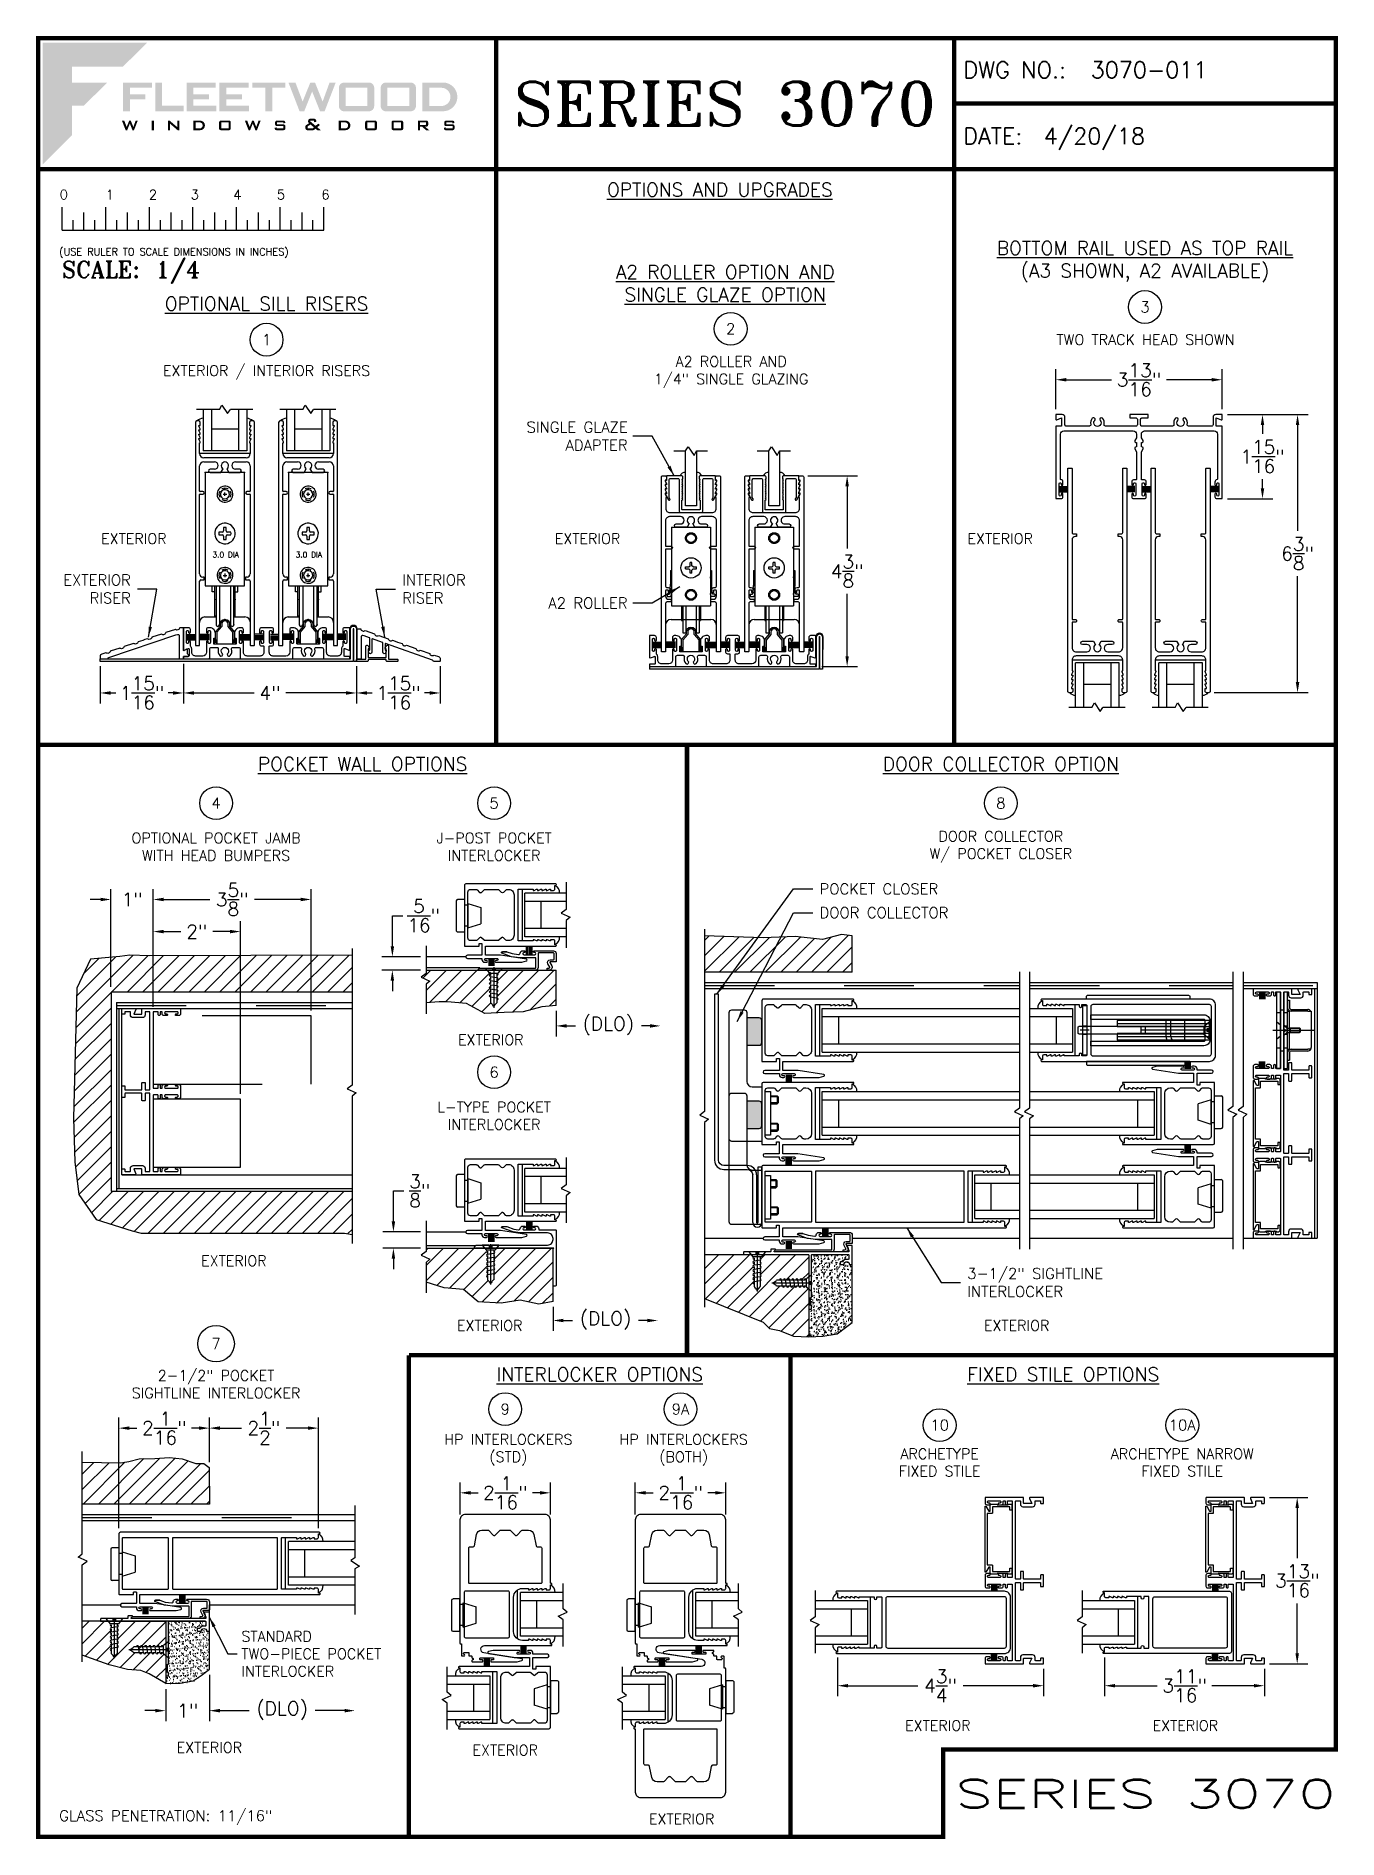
# Paper-space layout 'QUARTER SCALE' of a CAD drawing. Extents: x 0.3 to 7.8, y 0 to 10.3.
# The model-space entities are those that its viewports show. They can reach past a viewport. Long polylines and large blocks are cut down to what shows.
import ezdxf
from ezdxf.enums import TextEntityAlignment as Align

# ---------------------------------------------------------------- set-up
doc = ezdxf.new("R2010")
doc.units = 0
doc.header["$LTSCALE"] = 0.25
doc.header["$MEASUREMENT"] = 0
doc.linetypes.add('HIDDEN', pattern=[0.375, 0.25, -0.125])
doc.linetypes.add('PHANTOM2', pattern=[1.25, 0.625, -0.125, 0.125, -0.125, 0.125, -0.125])
doc.layers.get('0').update_dxf_attribs({"linetype": 'CONTINUOUS'})
doc.layers.get('DEFPOINTS').update_dxf_attribs({"color": 1, "linetype": 'CONTINUOUS'})
for name, color, linetype in [('00', 7, 'CONTINUOUS'), ('01', 1, 'CONTINUOUS'), ('03', 3, 'CONTINUOUS'), ('06', 6, 'HIDDEN'), ('ALUM-RED', 1, 'CONTINUOUS'), ('DIM', 7, 'CONTINUOUS'), ('DOOR_COLLECTOR', 6, 'CONTINUOUS'), ('FRAME', 1, 'CONTINUOUS'), ('GLASS', 7, 'CONTINUOUS'), ('GLASS-VINYL', 7, 'CONTINUOUS'), ('HEM COVER', 4, 'CONTINUOUS'), ('MISC', 7, 'CONTINUOUS'), ('POCKET-CLOSER', 1, 'CONTINUOUS'), ('RISER', 7, 'CONTINUOUS'), ('RUBBER_BUMPER', 7, 'CONTINUOUS'), ('SASH', 5, 'CONTINUOUS'), ('SEAL', 7, 'CONTINUOUS'), ('SILL-PAN', 7, 'CONTINUOUS'), ('TEXT', 7, 'CONTINUOUS'), ('TITLE_BLOCK', 7, 'CONTINUOUS'), ('VENT', 5, 'CONTINUOUS'), ('WALL', 7, 'CONTINUOUS')]:
    doc.layers.add(name, color=color, linetype=linetype)
doc.layers.add('VP', color=40, linetype='CONTINUOUS', plot=False)
doc.layers.get('VP').off()
doc.styles.add('ROMANS', font='romans')
doc.styles.add('ROMANT', font='romant')
doc.styles.add('SIMPLEX-050', font='simplex.shx', dxfattribs={"height": 0.05})
doc.styles.add('SIMPLEX-094', font='simplex.shx', dxfattribs={"height": 0.094})
doc.styles.get("Standard").update_dxf_attribs({"font": 'simplex.shx'})
doc.dimstyles.new('QUARTER SCALE', dxfattribs={"dimtxt": 0.078, "dimasz": 0.06, "dimexe": 0.06, "dimexo": 0.031, "dimgap": 0.039, "dimtad": 0, "dimtih": 1, "dimtoh": 1, "dimdec": 4, "dimlfac": 4, "dimzin": 0, "dimdsep": 46, "dimlunit": 4, "dimtxsty": 'Standard', "dimcen": 0.09, "dimadec": 0, "dimazin": 0, "dimtfac": 1, "dimtdec": 4, "dimtofl": 0, "dimtmove": 0, "dimatfit": 3, "dimfxl": 0, "dimtolj": 1, "dimtzin": 0, "dimarcsym": 0})
doc.dimstyles.get("Standard").update_dxf_attribs({"dimtxt": 0.18, "dimasz": 0.18, "dimexe": 0.18, "dimexo": 0.0625, "dimgap": 0.09, "dimtad": 0, "dimtih": 1, "dimtoh": 1, "dimdec": 4, "dimzin": 0, "dimdsep": 46, "dimtxsty": 'Standard', "dimcen": 0.09, "dimadec": 0, "dimazin": 0, "dimtfac": 1, "dimtdec": 4, "dimtofl": 0, "dimtmove": 0, "dimatfit": 3, "dimfxl": 0, "dimtolj": 1, "dimtzin": 0, "dimarcsym": 0})

psp = doc.layouts.new('QUARTER SCALE')

# ---------------------------------------------------------------- texts
at = {"layer": 'DIM', "insert": (0.43308, 0.151507), "char_height": 0.062, "width": 4.3927, "attachment_point": 1}
psp.add_mtext('\\A1;GLASS PENETRATION: 11/16"', dxfattribs=at)
at = {"layer": 'TEXT'}
for s, p in [('3', (6.657311, 8.771001)), ('1', (1.621868, 8.583501)), ('2', (4.28216, 8.646001)), ('4', (1.332451, 5.926436)), ('5', (2.926243, 5.926436)), ('8', (5.831186, 5.926436)), ('6', (2.926243, 4.383727)), ('7', (1.332451, 2.827107)), ('9', (2.989771, 2.452107)), ('9A', (3.994712, 2.452107)), ('10', (5.480192, 2.360309)), ('10A', (6.871202, 2.360309))]:
    psp.add_text(s, height=0.062, dxfattribs=at).set_placement(p, align=Align.MIDDLE_CENTER)
for p in [(3.274413, 7.41291), (5.639935, 7.413141), (2.719967, 4.538954), (2.71347, 2.901555), (5.734069, 2.901555)]:
    psp.add_text('EXTERIOR', height=0.06, dxfattribs=at).set_placement(p)
for p in [(5.470258, 0.607518), (6.889068, 0.607518), (2.990115, 0.466563), (4.001431, 0.072063)]:
    psp.add_text('EXTERIOR', height=0.06, dxfattribs=at).set_placement(p, align=Align.CENTER)
for s, insert, char_height, width, attachment_point in [('{\\LOPTIONS AND UPGRADES}', (4.219843, 9.444297), 0.078, 2.7428, 5), ('{\\LBOTTOM RAIL USED AS TOP RAIL\\P}(A3 SHOWN, A2 AVAILABLE)', (6.657, 9.030916), 0.078, 3.86368033, 5), ('{\\LA2 ROLLER OPTION AND SINGLE GLAZE OPTION}', (4.2505, 8.907086), 0.078, 1.625, 5), ('{\\LOPTIONAL SILL RISERS}', (1.621868, 8.789519), 0.078, 2.67682047, 5), ('TWO TRACK HEAD SHOWN', (6.660545, 8.583501), 0.06, 1.2194, 5), ('\\A1;A2 ROLLER AND\\P1/4" SINGLE GLAZING', (4.285394, 8.398501), 0.06, 1.2194, 5), ('EXTERIOR / INTERIOR RISERS', (1.621868, 8.396001), 0.06, 1.84012823, 5), ('EXTERIOR', (0.861393, 7.443027), 0.06, 0.77662617, 5), ('{\\LPOCKET WALL OPTIONS}', (2.1725, 6.151041), 0.078, 2.7428, 5), ('{\\LDOOR COLLECTOR OPTION}', (5.831186, 6.151041), 0.078, 2.7428, 5), ('OPTIONAL POCKET JAMB\\PWITH HEAD BUMPERS', (1.332451, 5.676436), 0.06, 1.2194, 5), ('J-POST POCKET \\PINTERLOCKER', (2.926243, 5.676436), 0.06, 1.2194, 5), ('DOOR COLLECTOR\\PW/ POCKET CLOSER', (5.831186, 5.676436), 0.06, 0.9698, 5), ('L-TYPE POCKET \\PINTERLOCKER', (2.926243, 4.133727), 0.06, 0.9698, 5), ('EXTERIOR', (1.434592, 3.302287), 0.06, 0.77662617, 5), ('{\\LINTERLOCKER OPTIONS}', (3.532, 2.651041), 0.078, 2.7428, 5), ('{\\LFIXED STILE OPTIONS}', (6.1885, 2.651041), 0.078, 2.7428, 5), ('2-1/2" POCKET\\PSIGHTLINE INTERLOCKER', (1.332451, 2.59458), 0.06, 1.7601, 5), ('HP INTERLOCKERS\\P(STD)', (3.008037, 2.218256), 0.06, 1.2194, 5), ('HP INTERLOCKERS\\P(BOTH)', (4.012978, 2.218256), 0.06, 1.2194, 5), ('ARCHETYPE\\PFIXED STILE', (5.480192, 2.14587), 0.06, 1.53715184, 5), ('ARCHETYPE NARROW\\PFIXED STILE', (6.871202, 2.14587), 0.06, 1.53715184, 5), ('STANDARD\\PTWO-PIECE POCKET \\PINTERLOCKER', (1.477637, 1.04896), 0.06, 0.9698, 4), ('EXTERIOR', (1.293856, 0.511882), 0.06, 0.77662617, 5)]:
    psp.add_mtext(s, dxfattribs=dict(at, insert=insert, char_height=char_height, width=width, attachment_point=attachment_point))
at = {"layer": 'TEXT', "char_height": 0.062}
for s, insert, attachment_point in [('SINGLE GLAZE\\PADAPTER', (3.691696, 8.030321), 6), ('EXTERIOR\\PRISER', (0.843904, 7.153927), 6), ('INTERIOR\\PRISER', (2.399833, 7.153927), 4), ('A2 ROLLER', (3.691696, 7.073871), 6), ('POCKET CLOSER', (4.791915, 5.43463), 4), ('DOOR COLLECTOR', (4.791915, 5.298076), 4), ('3-1/2" SIGHTLINE\\PINTERLOCKER', (5.638348, 3.177563), 4)]:
    psp.add_mtext(s, dxfattribs=dict(at, insert=insert, attachment_point=attachment_point))

msp = doc.modelspace()

# ---------------------------------------------------------------- blocks, each defined once
blk = doc.blocks.new('*D15')
at = {"layer": 'DEFPOINTS', "color": 0}
for p in [(4.694, 7.803), (4.95, 7.803), (4.774, 6.709)]:
    blk.add_point(p, dxfattribs=at)
at = {"layer": 'TEXT', "color": 0, "lineweight": -2}
for p, q in [((4.725, 7.803), (5.01, 7.803)), ((4.95, 7.743), (4.95, 7.386)), ((4.95, 6.769), (4.95, 7.126)), ((4.805, 6.709), (5.01, 6.709))]:
    blk.add_line(p, q, dxfattribs=at)
at = {"layer": 'TEXT', "color": 0}
for points in [[(4.94, 7.743), (4.96, 7.743), (4.95, 7.803)], [(4.94, 6.769), (4.96, 6.769), (4.95, 6.709)]]:
    blk.add_solid(points, dxfattribs=at)
at = {"layer": 'TEXT', "color": 0, "insert": (4.95, 7.256), "char_height": 0.078, "attachment_point": 5}
blk.add_mtext('\\A1;4{\\H1x;\\S3/8;}"', dxfattribs=at)
blk = doc.blocks.new('*D16')
at = {"layer": 'DEFPOINTS', "color": 0}
for p in [(3.264, 3.069), (3.865, 3.077), (3.865, 2.96)]:
    blk.add_point(p, dxfattribs=at)
at = {"layer": 'TEXT', "color": 0, "lineweight": -2}
for p, q in [((3.264, 3.038), (3.264, 2.9)), ((3.324, 2.96), (3.375, 2.96)), ((3.805, 2.96), (3.754, 2.96))]:
    blk.add_line(p, q, dxfattribs=at)
at = {"layer": 'TEXT', "color": 0}
for points in [[(3.324, 2.97), (3.324, 2.95), (3.264, 2.96)], [(3.805, 2.97), (3.805, 2.95), (3.865, 2.96)]]:
    blk.add_solid(points, dxfattribs=at)
at = {"layer": 'TEXT', "color": 0, "insert": (3.565, 2.96), "char_height": 0.078, "attachment_point": 5}
blk.add_mtext('\\A1;(DLO)', dxfattribs=at)
blk = doc.blocks.new('*D17')
at = {"layer": 'DEFPOINTS', "color": 0}
for p in [(3.282, 4.766), (3.88, 4.766), (3.88, 4.649)]:
    blk.add_point(p, dxfattribs=at)
at = {"layer": 'TEXT', "color": 0, "lineweight": -2}
for p, q in [((3.282, 4.735), (3.282, 4.589)), ((3.342, 4.649), (3.392, 4.649)), ((3.82, 4.649), (3.771, 4.649))]:
    blk.add_line(p, q, dxfattribs=at)
at = {"layer": 'TEXT', "color": 0}
for points in [[(3.342, 4.659), (3.342, 4.639), (3.282, 4.649)], [(3.82, 4.659), (3.82, 4.639), (3.88, 4.649)]]:
    blk.add_solid(points, dxfattribs=at)
at = {"layer": 'TEXT', "color": 0, "insert": (3.581, 4.649), "char_height": 0.078, "attachment_point": 5}
blk.add_mtext('\\A1;(DLO)', dxfattribs=at)
blk = doc.blocks.new('*D18')
at = {"color": 0, "lineweight": -2}
for p, q in [((0.972, 4.759), (0.972, 5.434)), ((1.878, 4.737), (1.878, 5.434)), ((1.032, 5.374), (1.297, 5.374)), ((1.818, 5.374), (1.553, 5.374))]:
    blk.add_line(p, q, dxfattribs=at)
at = {"color": 0}
for points in [[(1.032, 5.384), (1.032, 5.364), (0.972, 5.374)], [(1.818, 5.384), (1.818, 5.364), (1.878, 5.374)]]:
    blk.add_solid(points, dxfattribs=at)
at = {"layer": 'DEFPOINTS', "color": 0}
for p in [(1.878, 5.374), (0.972, 4.728), (1.878, 4.706)]:
    blk.add_point(p, dxfattribs=at)
at = {"color": 0, "insert": (1.425, 5.374), "char_height": 0.078, "attachment_point": 5}
blk.add_mtext('\\A1;3{\\H1.000000x;\\S5/8;}"', dxfattribs=at)
blk = doc.blocks.new('*D19')
at = {"layer": 'DEFPOINTS', "color": 0}
for p in [(0.972, 5.19), (0.972, 4.728), (1.472, 4.229)]:
    blk.add_point(p, dxfattribs=at)
at = {"layer": 'DIM', "color": 0, "lineweight": -2}
for p, q in [((0.972, 4.759), (0.972, 5.25)), ((1.032, 5.19), (1.131, 5.19)), ((1.412, 5.19), (1.313, 5.19)), ((1.472, 4.26), (1.472, 5.25))]:
    blk.add_line(p, q, dxfattribs=at)
at = {"layer": 'DIM', "color": 0}
for points in [[(1.032, 5.2), (1.032, 5.18), (0.972, 5.19)], [(1.412, 5.2), (1.412, 5.18), (1.472, 5.19)]]:
    blk.add_solid(points, dxfattribs=at)
at = {"layer": 'DIM', "color": 0, "insert": (1.222, 5.19), "char_height": 0.078, "attachment_point": 5}
blk.add_mtext('\\A1;2"', dxfattribs=at)
blk = doc.blocks.new('*D20')
at = {"color": 0, "lineweight": -2}
for p, q in [((0.73, 4.874), (0.73, 5.434)), ((0.972, 4.759), (0.972, 5.434)), ((0.67, 5.374), (0.61, 5.374)), ((1.032, 5.374), (1.092, 5.374))]:
    blk.add_line(p, q, dxfattribs=at)
at = {"color": 0}
for points in [[(0.67, 5.384), (0.67, 5.364), (0.73, 5.374)], [(1.032, 5.384), (1.032, 5.364), (0.972, 5.374)]]:
    blk.add_solid(points, dxfattribs=at)
at = {"layer": 'DEFPOINTS', "color": 0}
for p in [(0.972, 5.374), (0.73, 4.843), (0.972, 4.728)]:
    blk.add_point(p, dxfattribs=at)
at = {"color": 0, "insert": (0.851, 5.374), "char_height": 0.078, "attachment_point": 5}
blk.add_mtext('\\A1;1"', dxfattribs=at)
blk = doc.blocks.new('*D39')
at = {"color": 0, "lineweight": -2}
for p, q in [((2.343, 5.106), (2.343, 5.281)), ((2.343, 5.281), (2.403, 5.281)), ((2.505, 5.046), (2.283, 5.046)), ((2.505, 4.968), (2.283, 4.968)), ((2.343, 4.908), (2.343, 4.848))]:
    blk.add_line(p, q, dxfattribs=at)
at = {"color": 0}
for points in [[(2.333, 5.106), (2.353, 5.106), (2.343, 5.046)], [(2.333, 4.908), (2.353, 4.908), (2.343, 4.968)]]:
    blk.add_solid(points, dxfattribs=at)
at = {"layer": 'DEFPOINTS', "color": 0}
for p in [(2.343, 4.968), (2.536, 5.046), (2.536, 4.968)]:
    blk.add_point(p, dxfattribs=at)
at = {"color": 0, "insert": (2.522, 5.281), "char_height": 0.078, "attachment_point": 5}
blk.add_mtext('\\A1;{\\H1.000000x;\\S5/16;}"', dxfattribs=at)
blk = doc.blocks.new('*D43')
at = {"layer": 'DEFPOINTS', "color": 0}
for p in [(7.1, 8.154), (7.532, 8.154), (7.023, 6.56)]:
    blk.add_point(p, dxfattribs=at)
at = {"layer": 'TEXT', "color": 0, "lineweight": -2}
for p, q in [((7.131, 8.154), (7.592, 8.154)), ((7.532, 8.094), (7.532, 7.487)), ((7.532, 6.62), (7.532, 7.227)), ((7.054, 6.56), (7.592, 6.56))]:
    blk.add_line(p, q, dxfattribs=at)
at = {"layer": 'TEXT', "color": 0}
for points in [[(7.522, 8.094), (7.542, 8.094), (7.532, 8.154)], [(7.522, 6.62), (7.542, 6.62), (7.532, 6.56)]]:
    blk.add_solid(points, dxfattribs=at)
at = {"layer": 'TEXT', "color": 0, "insert": (7.532, 7.357), "char_height": 0.078, "attachment_point": 5}
blk.add_mtext('\\A1;6{\\H1x;\\S3/8;}"', dxfattribs=at)
blk = doc.blocks.new('*D49')
at = {"layer": 'DEFPOINTS', "color": 0}
for p in [(7.1, 8.154), (7.331, 8.154), (7.1, 7.672)]:
    blk.add_point(p, dxfattribs=at)
at = {"layer": 'TEXT', "color": 0, "lineweight": -2}
for p, q in [((7.131, 8.154), (7.391, 8.154)), ((7.331, 8.094), (7.331, 8.043)), ((7.331, 7.732), (7.331, 7.783)), ((7.131, 7.672), (7.391, 7.672))]:
    blk.add_line(p, q, dxfattribs=at)
at = {"layer": 'TEXT', "color": 0}
for points in [[(7.321, 8.094), (7.341, 8.094), (7.331, 8.154)], [(7.321, 7.732), (7.341, 7.732), (7.331, 7.672)]]:
    blk.add_solid(points, dxfattribs=at)
at = {"layer": 'TEXT', "color": 0, "insert": (7.331, 7.913), "char_height": 0.078, "attachment_point": 5}
blk.add_mtext('\\A1;1{\\H1x;\\S15/16;}"', dxfattribs=at)
blk = doc.blocks.new('*D50')
at = {"layer": 'DEFPOINTS', "color": 0}
for p in [(7.1, 8.354), (6.146, 8.154), (7.1, 8.154)]:
    blk.add_point(p, dxfattribs=at)
at = {"layer": 'TEXT', "color": 0, "lineweight": -2}
for p, q in [((6.146, 8.185), (6.146, 8.414)), ((7.1, 8.185), (7.1, 8.414)), ((6.206, 8.354), (6.465, 8.354)), ((7.04, 8.354), (6.781, 8.354))]:
    blk.add_line(p, q, dxfattribs=at)
at = {"layer": 'TEXT', "color": 0}
for points in [[(6.206, 8.364), (6.206, 8.344), (6.146, 8.354)], [(7.04, 8.364), (7.04, 8.344), (7.1, 8.354)]]:
    blk.add_solid(points, dxfattribs=at)
at = {"layer": 'TEXT', "color": 0, "insert": (6.623, 8.354), "char_height": 0.078, "attachment_point": 5}
blk.add_mtext('\\A1;3{\\H1x;\\S13/16;}"', dxfattribs=at)
blk = doc.blocks.new('*D59')
at = {"color": 0, "lineweight": -2}
for p, q in [((2.349, 3.529), (2.349, 3.703)), ((2.349, 3.703), (2.409, 3.703)), ((2.505, 3.469), (2.289, 3.469)), ((2.505, 3.375), (2.289, 3.375)), ((2.349, 3.315), (2.349, 3.255))]:
    blk.add_line(p, q, dxfattribs=at)
at = {"color": 0}
for points in [[(2.339, 3.529), (2.359, 3.529), (2.349, 3.469)], [(2.339, 3.315), (2.359, 3.315), (2.349, 3.375)]]:
    blk.add_solid(points, dxfattribs=at)
at = {"layer": 'DEFPOINTS', "color": 0}
for p in [(2.349, 3.469), (2.536, 3.469), (2.536, 3.375)]:
    blk.add_point(p, dxfattribs=at)
at = {"color": 0, "insert": (2.5, 3.703), "char_height": 0.078, "attachment_point": 5}
blk.add_mtext('\\A1;{\\H1.000000x;\\S3/8;}"', dxfattribs=at)
blk = doc.blocks.new('Quarter')
for p, q in [((0.137, -0.35), (0.137, -0.219)), ((0.2, -0.35), (0.2, -0.294)), ((0.262, -0.35), (0.262, -0.249)), ((0.325, -0.35), (0.325, -0.294)), ((0.387, -0.35), (0.387, -0.219)), ((0.45, -0.35), (0.45, -0.294)), ((0.512, -0.35), (0.512, -0.249)), ((0.575, -0.35), (0.575, -0.294)), ((0.637, -0.35), (0.637, -0.219)), ((0.7, -0.35), (0.7, -0.294)), ((0.762, -0.35), (0.762, -0.249)), ((0.825, -0.35), (0.825, -0.294)), ((0.887, -0.35), (0.887, -0.219)), ((0.95, -0.35), (0.95, -0.294)), ((1.012, -0.35), (1.012, -0.249)), ((1.075, -0.35), (1.075, -0.294)), ((1.137, -0.35), (1.137, -0.219)), ((1.2, -0.35), (1.2, -0.294)), ((1.262, -0.35), (1.262, -0.249)), ((1.325, -0.35), (1.325, -0.294)), ((1.387, -0.35), (1.387, -0.219)), ((1.45, -0.35), (1.45, -0.294)), ((1.512, -0.35), (1.512, -0.249)), ((1.575, -0.35), (1.575, -0.294)), ((1.637, -0.35), (1.637, -0.219)), ((0.137, -0.35), (1.637, -0.35))]:
    blk.add_line(p, q)
for s, p in [('0', (0.123, -0.174)), ('1', (0.387, -0.174)), ('2', (0.634, -0.175)), ('3', (0.874, -0.174)), ('4', (1.118, -0.175)), ('5', (1.368, -0.174)), ('6', (1.623, -0.174))]:
    blk.add_text(s, height=0.055).set_placement(p)
at = {"style": 'ROMANS'}
blk.add_text('(USE RULER TO SCALE DIMENSIONS IN INCHES)', height=0.04115, dxfattribs=at).set_placement((0.12, -0.495))
blk = doc.blocks.new('Fleetwood_Logo_6-10-15')
h = blk.add_hatch(color=154)
h.dxf.hatch_style = 1
h.paths.add_polyline_path([(0.2526, -0.0017), (0.0019, -0.0017), (0.0019, -0.2942), (0.0725, -0.2236), (0.0725, -0.1535), (0.1007, -0.1535), (0.1567, -0.0976), (0.0725, -0.0976), (0.0725, -0.0596), (0.1946, -0.0596)])
h = blk.add_hatch(color=251)
h.dxf.hatch_style = 1
h.paths.add_polyline_path([(0.2487, -0.1256), (0.2112, -0.1256), (0.2112, -0.1102), (0.2647, -0.1102), (0.2647, -0.0976), (0.1946, -0.0976), (0.1946, -0.1667), (0.2112, -0.1667), (0.2112, -0.1377), (0.2487, -0.1377)])
h = blk.add_hatch(color=251)
h.dxf.hatch_style = 1
h.paths.add_polyline_path([(0.2886, -0.0976), (0.272, -0.0976), (0.272, -0.1667), (0.3401, -0.1667), (0.3401, -0.1535), (0.2886, -0.1535)])
h = blk.add_hatch(color=251)
h.dxf.hatch_style = 1
h.paths.add_polyline_path([(0.4175, -0.0976), (0.3474, -0.0976), (0.3474, -0.1667), (0.4185, -0.1667), (0.4185, -0.1534), (0.364, -0.1534), (0.364, -0.1377), (0.4015, -0.1377), (0.4015, -0.1256), (0.364, -0.1256), (0.364, -0.1102), (0.4175, -0.1102)])
h = blk.add_hatch(color=251)
h.dxf.hatch_style = 1
h.paths.add_polyline_path([(0.4965, -0.0976), (0.4264, -0.0976), (0.4264, -0.1667), (0.4975, -0.1667), (0.4975, -0.1534), (0.443, -0.1534), (0.443, -0.1377), (0.4804, -0.1377), (0.4804, -0.1256), (0.443, -0.1256), (0.443, -0.1102), (0.4965, -0.1102)])
h = blk.add_hatch(color=251)
h.dxf.hatch_style = 1
h.paths.add_polyline_path([(0.5842, -0.0976), (0.5054, -0.0976), (0.5054, -0.1102), (0.5365, -0.1102), (0.5365, -0.1667), (0.5531, -0.1667), (0.5531, -0.1102), (0.5842, -0.1102)])
h = blk.add_hatch(color=251)
h.dxf.hatch_style = 1
h.paths.add_polyline_path([(0.6089, -0.0976), (0.5921, -0.0976), (0.6188, -0.1667), (0.63, -0.1667), (0.6489, -0.1192), (0.6679, -0.1667), (0.6789, -0.1667), (0.7056, -0.0976), (0.6908, -0.0976), (0.6742, -0.1433), (0.6558, -0.0976), (0.6446, -0.0976), (0.6261, -0.1433)])
h = blk.add_hatch(color=251)
h.dxf.hatch_style = 1
h.paths.add_polyline_path([(0.7853, -0.0976), (0.726, -0.0976, 0.414214), (0.7133, -0.1102), (0.7133, -0.154, 0.414214), (0.726, -0.1667), (0.7853, -0.1667, 0.414214), (0.798, -0.154), (0.798, -0.1102, 0.414214)])
h.paths.add_polyline_path([(0.7819, -0.1102), (0.7819, -0.154), (0.7294, -0.154), (0.7294, -0.1102)], flags=16)
h = blk.add_hatch(color=251)
h.dxf.hatch_style = 1
h.paths.add_polyline_path([(0.8856, -0.0976), (0.8262, -0.0976, 0.414214), (0.8136, -0.1102), (0.8136, -0.154, 0.414214), (0.8262, -0.1667), (0.8856, -0.1667, 0.414214), (0.8982, -0.154), (0.8982, -0.1102, 0.414214)])
h.paths.add_polyline_path([(0.8822, -0.1102), (0.8822, -0.154), (0.8296, -0.154), (0.8296, -0.1102)], flags=16)
h = blk.add_hatch(color=251)
h.dxf.hatch_style = 1
h.paths.add_polyline_path([(0.9632, -0.0976), (0.914, -0.0976), (0.914, -0.1667), (0.9632, -0.1667, 1)])
h.paths.add_polyline_path([(0.9301, -0.1102), (0.9593, -0.1102, -1), (0.9593, -0.154), (0.9301, -0.154)], flags=16)
h = blk.add_hatch(color=7)
h.dxf.hatch_style = 1
h.paths.add_polyline_path([(0.2301, -0.1891), (0.2251, -0.1891), (0.2196, -0.2043), (0.2134, -0.1891), (0.2097, -0.1891), (0.2035, -0.2043), (0.1978, -0.1891), (0.1922, -0.1891), (0.2011, -0.2121), (0.2048, -0.2121), (0.2112, -0.1963), (0.2175, -0.2121), (0.2212, -0.2121)])
h = blk.add_hatch(color=7)
h.dxf.hatch_style = 1
h.paths.add_polyline_path([(0.2691, -0.1891), (0.2637, -0.1891), (0.2637, -0.2118), (0.2637, -0.2121), (0.2691, -0.2121)])
h = blk.add_hatch(color=7)
h.dxf.hatch_style = 1
h.paths.add_polyline_path([(0.3077, -0.1964), (0.3259, -0.2121), (0.3298, -0.2121), (0.3298, -0.1891), (0.325, -0.1891), (0.325, -0.2047), (0.3067, -0.1891), (0.3029, -0.1891), (0.3029, -0.2121), (0.3077, -0.2121)])
h = blk.add_hatch(color=7)
h.dxf.hatch_style = 1
h.paths.add_polyline_path([(0.3801, -0.1891), (0.3637, -0.1891), (0.3637, -0.2121), (0.3801, -0.2121, 1)])
h.paths.add_polyline_path([(0.3691, -0.2079), (0.3691, -0.1933), (0.3788, -0.1933, -1), (0.3788, -0.2079)], flags=16)
h = blk.add_hatch(color=7)
h.dxf.hatch_style = 1
h.paths.add_polyline_path([(0.4537, -0.2079), (0.4537, -0.1933, 0.414214), (0.4495, -0.1891), (0.4297, -0.1891, 0.414214), (0.4255, -0.1933), (0.4255, -0.2079, 0.414214), (0.4297, -0.2121), (0.4495, -0.2121, 0.414214)])
h.paths.add_polyline_path([(0.4308, -0.2079), (0.4308, -0.1933), (0.4484, -0.1933), (0.4484, -0.2079)], flags=16)
h = blk.add_hatch(color=7)
h.dxf.hatch_style = 1
h.paths.add_polyline_path([(0.5253, -0.1891), (0.5203, -0.1891), (0.5148, -0.2043), (0.5087, -0.1891), (0.5049, -0.1891), (0.4988, -0.2043), (0.493, -0.1891), (0.4874, -0.1891), (0.4963, -0.2121), (0.5001, -0.2121), (0.5064, -0.1963), (0.5127, -0.2121), (0.5164, -0.2121)])
h = blk.add_hatch(color=7)
h.dxf.hatch_style = 1
h.paths.add_polyline_path([(0.5801, -0.1891), (0.5643, -0.1891, 0.414214), (0.56, -0.1933), (0.56, -0.1981, 0.414214), (0.5643, -0.2024), (0.58, -0.2024), (0.58, -0.2078), (0.5637, -0.2078), (0.5637, -0.2052), (0.5591, -0.2062), (0.5591, -0.2078, 0.414214), (0.5634, -0.2121), (0.5805, -0.2121, 0.414214), (0.5848, -0.2078), (0.5848, -0.2024, 0.414214), (0.5805, -0.1982), (0.5648, -0.1982), (0.5648, -0.193), (0.5798, -0.193), (0.5798, -0.1958), (0.5843, -0.1948), (0.5843, -0.1933, 0.414214)])
h = blk.add_hatch(color=7)
h.dxf.hatch_style = 1
h.paths.add_polyline_path([(0.645, -0.1913, -0.222262), (0.6447, -0.1906), (0.6447, -0.1892), (0.6535, -0.1892), (0.6535, -0.193), (0.6587, -0.1918), (0.6587, -0.189, 0.414214), (0.6544, -0.1847), (0.6437, -0.1847, 0.414214), (0.6394, -0.189), (0.6394, -0.1922, 0.222262), (0.6407, -0.1948), (0.6415, -0.1955), (0.6345, -0.1998, 0.260684), (0.6329, -0.2027), (0.6329, -0.2078, 0.414214), (0.6372, -0.2121), (0.6514, -0.2121, 0.17577), (0.6536, -0.2113), (0.657, -0.2085), (0.6614, -0.2121), (0.6699, -0.2121), (0.6613, -0.2049), (0.6676, -0.1997), (0.6637, -0.1964), (0.6574, -0.2017)])
h.paths.add_polyline_path([(0.6532, -0.2052), (0.6509, -0.2072, -0.17577), (0.6502, -0.2074), (0.6382, -0.2074), (0.6382, -0.2033, -0.260684), (0.6387, -0.2025), (0.6451, -0.1985)], flags=16)
h = blk.add_hatch(color=7)
h.dxf.hatch_style = 1
h.paths.add_polyline_path([(0.7294, -0.1891), (0.713, -0.1891), (0.713, -0.2121), (0.7294, -0.2121, 1)])
h.paths.add_polyline_path([(0.7184, -0.2079), (0.7184, -0.1933), (0.7281, -0.1933, -1), (0.7281, -0.2079)], flags=16)
h = blk.add_hatch(color=7)
h.dxf.hatch_style = 1
h.paths.add_polyline_path([(0.8045, -0.2079), (0.8045, -0.1933, 0.414214), (0.8003, -0.1891), (0.7805, -0.1891, 0.414214), (0.7763, -0.1933), (0.7763, -0.2079, 0.414214), (0.7805, -0.2121), (0.8003, -0.2121, 0.414214)])
h.paths.add_polyline_path([(0.7816, -0.2079), (0.7816, -0.1933), (0.7992, -0.1933), (0.7992, -0.2079)], flags=16)
h = blk.add_hatch(color=7)
h.dxf.hatch_style = 1
h.paths.add_polyline_path([(0.8678, -0.2079), (0.8678, -0.1933, 0.414214), (0.8636, -0.1891), (0.8438, -0.1891, 0.414214), (0.8396, -0.1933), (0.8396, -0.2079, 0.414214), (0.8438, -0.2121), (0.8636, -0.2121, 0.414214)])
h.paths.add_polyline_path([(0.8449, -0.2079), (0.8449, -0.1933), (0.8624, -0.1933), (0.8624, -0.2079)], flags=16)
h = blk.add_hatch(color=7)
h.dxf.hatch_style = 1
h.paths.add_polyline_path([(0.9277, -0.1993), (0.9277, -0.1933, 0.414214), (0.9235, -0.1891), (0.9028, -0.1891), (0.9028, -0.2121), (0.9082, -0.2121), (0.9082, -0.2035), (0.9131, -0.2035), (0.9224, -0.2121), (0.9303, -0.2121), (0.9197, -0.2035), (0.9235, -0.2035, 0.414214)])
h.paths.add_polyline_path([(0.9082, -0.1993), (0.9082, -0.1933), (0.9214, -0.1933, -0.414214), (0.9224, -0.1943), (0.9224, -0.1983, -0.414214), (0.9214, -0.1993)], flags=16)
h = blk.add_hatch(color=7)
h.dxf.hatch_style = 1
h.paths.add_polyline_path([(0.9867, -0.1982), (0.971, -0.1982), (0.971, -0.193), (0.9859, -0.193), (0.9859, -0.1958), (0.9905, -0.1948), (0.9905, -0.1933, 0.414214), (0.9863, -0.1891), (0.9705, -0.1891, 0.414214), (0.9662, -0.1933), (0.9662, -0.1981, 0.414214), (0.9705, -0.2024), (0.9862, -0.2024), (0.9862, -0.2078), (0.9699, -0.2078), (0.9699, -0.2052), (0.9653, -0.2062), (0.9653, -0.2078, 0.414214), (0.9696, -0.2121), (0.9867, -0.2121, 0.414214), (0.991, -0.2078), (0.991, -0.2024, 0.414214)])
blk = doc.blocks.new('A-SIZE_P_QS')
at = {"const_width": 0.025}
blk.add_lwpolyline([(7.751, 0.5), (7.751, 10.312), (0.313, 10.312), (0.313, 0), (5.501, 0), (5.501, 0.5)], close=True, dxfattribs=at)
for points in [[(2.938, 10.312), (2.938, 9.562)], [(5.563, 10.312), (5.563, 9.562)], [(5.563, 9.937), (7.751, 9.937)], [(0.313, 9.562), (7.751, 9.562)]]:
    blk.add_lwpolyline(points, dxfattribs=at)
at = {"xscale": 2.387023416083395, "yscale": 2.387023416083395, "zscale": 2.387023416083395}
blk.add_blockref('Fleetwood_Logo_6-10-15', (0.334, 10.291), dxfattribs=at)
blk.add_blockref('Quarter', (0.313, 9.562))
at = {"style": 'SIMPLEX-094'}
for s, p in [('DWG NO.:', (5.617, 10.084)), ('DATE:', (5.616, 9.704))]:
    blk.add_text(s, height=0.094, dxfattribs=at).set_placement(p)
for tag, p, style in [('DWG_NO', (6.346, 10.084), 'SIMPLEX-094'), ('DATE', (6.077, 9.704), 'SIMPLEX-094'), ('SCALE', (0.988, 8.939), 'ROMANT')]:
    blk.add_attdef(tag, p, '', height=0.094, dxfattribs=dict(style=style))
for tag, height, style, width, p, p2 in [('DWG_NO_F', 0.094, 'SIMPLEX-094', 1.745692, (6.347, 10.084), (7.683, 10.084)), ('PRODUCT', 0.25, 'ROMANT', 1.349007, (3.038, 9.812), (5.463, 9.812)), ('PRODUCT', 0.16, 'SIMPLEX-050', 20.447274, (5.57, 0.167), (7.751, 0.167))]:
    blk.add_attdef(tag, text='', height=height, dxfattribs=dict(style=style, width=width)).set_placement(p, p2, align=Align.FIT)
at = {"layer": 'TITLE_BLOCK', "style": 'ROMANT'}
blk.add_text('SCALE:', height=0.094, dxfattribs=at).set_placement((0.449, 8.939))
blk = doc.blocks.new('*D67')
at = {"color": 0, "lineweight": -2}
for p, q in [((2.138, 6.711), (2.138, 6.498)), ((2.617, 6.711), (2.617, 6.498)), ((2.198, 6.558), (2.227, 6.558)), ((2.557, 6.558), (2.528, 6.558))]:
    blk.add_line(p, q, dxfattribs=at)
at = {"color": 0}
for points in [[(2.198, 6.568), (2.198, 6.548), (2.138, 6.558)], [(2.557, 6.568), (2.557, 6.548), (2.617, 6.558)]]:
    blk.add_solid(points, dxfattribs=at)
at = {"layer": 'DEFPOINTS', "color": 0}
for p in [(2.138, 6.742), (2.617, 6.742), (2.617, 6.558)]:
    blk.add_point(p, dxfattribs=at)
at = {"color": 0, "insert": (2.378, 6.558), "char_height": 0.078, "attachment_point": 5}
blk.add_mtext('\\A1;1{\\H1x;\\S15/16;}"', dxfattribs=at)
blk = doc.blocks.new('*D104')
at = {"color": 0, "lineweight": -2}
for p, q in [((0.775, 1.769), (0.775, 2.403)), ((1.294, 2.148), (1.294, 2.403)), ((0.835, 2.343), (0.879, 2.343)), ((1.234, 2.343), (1.191, 2.343))]:
    blk.add_line(p, q, dxfattribs=at)
at = {"color": 0}
for points in [[(0.835, 2.353), (0.835, 2.333), (0.775, 2.343)], [(1.234, 2.353), (1.234, 2.333), (1.294, 2.343)]]:
    blk.add_solid(points, dxfattribs=at)
at = {"layer": 'DEFPOINTS', "color": 0}
for p in [(0.775, 2.343), (1.294, 2.117), (0.775, 1.738)]:
    blk.add_point(p, dxfattribs=at)
at = {"color": 0, "insert": (1.035, 2.343), "char_height": 0.078, "attachment_point": 5}
blk.add_mtext('\\A1;2{\\H1.000000x;\\S1/16;}"', dxfattribs=at)
blk = doc.blocks.new('*D105')
at = {"layer": 'DEFPOINTS', "color": 0}
for p in [(2.129, 1.274), (1.294, 0.96), (2.129, 0.723)]:
    blk.add_point(p, dxfattribs=at)
at = {"layer": 'DIM', "color": 0, "lineweight": -2}
for p, q in [((1.294, 0.929), (1.294, 0.663)), ((1.354, 0.723), (1.522, 0.723)), ((2.069, 0.723), (1.901, 0.723))]:
    blk.add_line(p, q, dxfattribs=at)
at = {"layer": 'DIM', "color": 0}
for points in [[(1.354, 0.733), (1.354, 0.713), (1.294, 0.723)], [(2.069, 0.733), (2.069, 0.713), (2.129, 0.723)]]:
    blk.add_solid(points, dxfattribs=at)
at = {"layer": 'DIM', "color": 0, "insert": (1.711, 0.723), "char_height": 0.078, "attachment_point": 5}
blk.add_mtext('\\A1;(DLO)', dxfattribs=at)
blk = doc.blocks.new('*D106')
at = {"layer": 'DEFPOINTS', "color": 0}
for p in [(1.294, 0.96), (1.044, 0.878), (1.044, 0.723)]:
    blk.add_point(p, dxfattribs=at)
at = {"layer": 'DIM', "color": 0, "lineweight": -2}
for p, q in [((1.044, 0.847), (1.044, 0.663)), ((1.294, 0.929), (1.294, 0.663)), ((0.984, 0.723), (0.924, 0.723)), ((1.354, 0.723), (1.414, 0.723))]:
    blk.add_line(p, q, dxfattribs=at)
at = {"layer": 'DIM', "color": 0}
for points in [[(0.984, 0.733), (0.984, 0.713), (1.044, 0.723)], [(1.354, 0.733), (1.354, 0.713), (1.294, 0.723)]]:
    blk.add_solid(points, dxfattribs=at)
at = {"layer": 'DIM', "color": 0, "insert": (1.169, 0.723), "char_height": 0.078, "attachment_point": 5}
blk.add_mtext('\\A1;1"', dxfattribs=at)
blk = doc.blocks.new('*D107')
at = {"layer": 'DEFPOINTS', "color": 0}
for p in [(2.731, 1.972), (2.731, 1.816), (3.249, 1.816)]:
    blk.add_point(p, dxfattribs=at)
at = {"layer": 'TEXT', "color": 0, "lineweight": -2}
for p, q in [((2.731, 1.847), (2.731, 2.032)), ((2.791, 1.972), (2.834, 1.972)), ((3.189, 1.972), (3.146, 1.972)), ((3.249, 1.847), (3.249, 2.032))]:
    blk.add_line(p, q, dxfattribs=at)
at = {"layer": 'TEXT', "color": 0}
for points in [[(2.791, 1.982), (2.791, 1.962), (2.731, 1.972)], [(3.189, 1.982), (3.189, 1.962), (3.249, 1.972)]]:
    blk.add_solid(points, dxfattribs=at)
at = {"layer": 'TEXT', "color": 0, "insert": (2.99, 1.972), "char_height": 0.078, "attachment_point": 5}
blk.add_mtext('\\A1;2{\\H1.000000x;\\S1/16;}"', dxfattribs=at)
blk = doc.blocks.new('*D108')
at = {"layer": 'DEFPOINTS', "color": 0}
for p in [(3.735, 1.972), (3.735, 1.816), (4.254, 1.816)]:
    blk.add_point(p, dxfattribs=at)
at = {"layer": 'TEXT', "color": 0, "lineweight": -2}
for p, q in [((3.735, 1.847), (3.735, 2.032)), ((3.795, 1.972), (3.839, 1.972)), ((4.194, 1.972), (4.151, 1.972)), ((4.254, 1.847), (4.254, 2.032))]:
    blk.add_line(p, q, dxfattribs=at)
at = {"layer": 'TEXT', "color": 0}
for points in [[(3.795, 1.982), (3.795, 1.962), (3.735, 1.972)], [(4.194, 1.982), (4.194, 1.962), (4.254, 1.972)]]:
    blk.add_solid(points, dxfattribs=at)
at = {"layer": 'TEXT', "color": 0, "insert": (3.995, 1.972), "char_height": 0.078, "attachment_point": 5}
blk.add_mtext('\\A1;2{\\H1.000000x;\\S1/16;}"', dxfattribs=at)
blk = doc.blocks.new('*D109')
at = {"layer": 'DEFPOINTS', "color": 0}
for p in [(4.895, 1.059), (6.076, 0.993), (4.895, 0.866)]:
    blk.add_point(p, dxfattribs=at)
at = {"layer": 'DIM', "color": 0, "lineweight": -2}
for p, q in [((4.895, 1.028), (4.895, 0.806)), ((6.076, 0.962), (6.076, 0.806)), ((4.955, 0.866), (5.355, 0.866)), ((6.016, 0.866), (5.615, 0.866))]:
    blk.add_line(p, q, dxfattribs=at)
at = {"layer": 'DIM', "color": 0}
for points in [[(4.955, 0.876), (4.955, 0.856), (4.895, 0.866)], [(6.016, 0.876), (6.016, 0.856), (6.076, 0.866)]]:
    blk.add_solid(points, dxfattribs=at)
at = {"layer": 'DIM', "color": 0, "insert": (5.485, 0.866), "char_height": 0.078, "attachment_point": 5}
blk.add_mtext('\\A1;4{\\H1.000000x;\\S3/4;}"', dxfattribs=at)
blk = doc.blocks.new('*D110')
at = {"layer": 'DEFPOINTS', "color": 0}
for p in [(6.426, 1.059), (7.342, 0.993), (6.426, 0.866)]:
    blk.add_point(p, dxfattribs=at)
at = {"layer": 'DIM', "color": 0, "lineweight": -2}
for p, q in [((6.426, 1.028), (6.426, 0.806)), ((7.342, 0.962), (7.342, 0.806)), ((6.486, 0.866), (6.728, 0.866)), ((7.282, 0.866), (7.04, 0.866))]:
    blk.add_line(p, q, dxfattribs=at)
at = {"layer": 'DIM', "color": 0}
for points in [[(6.486, 0.876), (6.486, 0.856), (6.426, 0.866)], [(7.282, 0.876), (7.282, 0.856), (7.342, 0.866)]]:
    blk.add_solid(points, dxfattribs=at)
at = {"layer": 'DIM', "color": 0, "insert": (6.884, 0.866), "char_height": 0.078, "attachment_point": 5}
blk.add_mtext('\\A1;3{\\H1.000000x;\\S11/16;}"', dxfattribs=at)
blk = doc.blocks.new('*D111')
at = {"layer": 'DEFPOINTS', "color": 0}
for p in [(7.34, 1.945), (7.34, 0.991), (7.53, 0.991)]:
    blk.add_point(p, dxfattribs=at)
at = {"layer": 'MISC', "color": 0, "lineweight": -2}
for p, q in [((7.371, 1.945), (7.59, 1.945)), ((7.53, 1.885), (7.53, 1.598)), ((7.53, 1.051), (7.53, 1.338)), ((7.371, 0.991), (7.59, 0.991))]:
    blk.add_line(p, q, dxfattribs=at)
at = {"layer": 'MISC', "color": 0}
for points in [[(7.52, 1.885), (7.54, 1.885), (7.53, 1.945)], [(7.52, 1.051), (7.54, 1.051), (7.53, 0.991)]]:
    blk.add_solid(points, dxfattribs=at)
at = {"layer": 'MISC', "color": 0, "insert": (7.53, 1.468), "char_height": 0.078, "attachment_point": 5}
blk.add_mtext('\\A1;3{\\H1.000000x;\\S13/16;}"', dxfattribs=at)
blk = doc.blocks.new('*D139')
at = {"color": 0, "lineweight": -2}
for p, q in [((1.294, 2.148), (1.294, 2.403)), ((1.919, 1.769), (1.919, 2.403)), ((1.354, 2.343), (1.478, 2.343)), ((1.859, 2.343), (1.734, 2.343))]:
    blk.add_line(p, q, dxfattribs=at)
at = {"color": 0}
for points in [[(1.354, 2.353), (1.354, 2.333), (1.294, 2.343)], [(1.859, 2.353), (1.859, 2.333), (1.919, 2.343)]]:
    blk.add_solid(points, dxfattribs=at)
at = {"layer": 'DEFPOINTS', "color": 0}
for p in [(1.919, 2.343), (1.294, 2.117), (1.919, 1.738)]:
    blk.add_point(p, dxfattribs=at)
at = {"color": 0, "insert": (1.606, 2.343), "char_height": 0.078, "attachment_point": 5}
blk.add_mtext('\\A1;2{\\H1.000000x;\\S1/2;}"', dxfattribs=at)
blk = doc.blocks.new('*D158')
at = {"color": 0, "lineweight": -2}
for p, q in [((1.145, 6.726), (1.145, 6.498)), ((0.668, 6.711), (0.668, 6.498)), ((0.728, 6.558), (0.757, 6.558)), ((1.085, 6.558), (1.058, 6.558))]:
    blk.add_line(p, q, dxfattribs=at)
at = {"color": 0}
for points in [[(0.728, 6.568), (0.728, 6.548), (0.668, 6.558)], [(1.085, 6.568), (1.085, 6.548), (1.145, 6.558)]]:
    blk.add_solid(points, dxfattribs=at)
at = {"layer": 'DEFPOINTS', "color": 0}
for p in [(0.668, 6.742), (1.145, 6.757), (1.145, 6.558)]:
    blk.add_point(p, dxfattribs=at)
at = {"color": 0, "insert": (0.908, 6.558), "char_height": 0.078, "attachment_point": 5}
blk.add_mtext('\\A1;1{\\H1x;\\S15/16;}"', dxfattribs=at)
blk = doc.blocks.new('*D159')
at = {"color": 0, "lineweight": -2}
for p, q in [((1.145, 6.726), (1.145, 6.498)), ((2.138, 6.708), (2.138, 6.498)), ((1.205, 6.558), (1.55, 6.558)), ((2.078, 6.558), (1.732, 6.558))]:
    blk.add_line(p, q, dxfattribs=at)
at = {"color": 0}
for points in [[(1.205, 6.568), (1.205, 6.548), (1.145, 6.558)], [(2.078, 6.568), (2.078, 6.548), (2.138, 6.558)]]:
    blk.add_solid(points, dxfattribs=at)
at = {"layer": 'DEFPOINTS', "color": 0}
for p in [(1.145, 6.757), (2.138, 6.739), (1.145, 6.558)]:
    blk.add_point(p, dxfattribs=at)
at = {"color": 0, "insert": (1.641, 6.558), "char_height": 0.078, "attachment_point": 5}
blk.add_mtext('\\A1;4"', dxfattribs=at)
blk = doc.blocks.new('MAMMOTH B-RAIL')
at = {"color": 0}
for p, q in [((-0.677, 1.149), (-0.677, -3.96)), ((-0.596, 1.18), (-0.646, 1.18)), ((-0.595, 1.08), (-0.565, 1.08)), ((-0.595, 1.06), (-0.595, 1.08)), ((-0.565, 1), (-0.595, 1.06)), ((-0.595, 0.98), (-0.565, 0.98)), ((-0.595, 0.96), (-0.595, 0.98)), ((-0.565, 0.9), (-0.595, 0.96)), ((-0.595, 0.88), (-0.565, 0.88)), ((-0.595, 0.86), (-0.595, 0.88)), ((-0.565, 0.8), (-0.595, 0.86)), ((-0.565, 1.08), (-0.565, 1.149)), ((-0.565, 0.98), (-0.565, 1)), ((-0.565, 0.88), (-0.565, 0.9)), ((0.565, 1.149), (0.565, 1.08)), ((0.565, 1.08), (0.595, 1.08)), ((0.595, 1.06), (0.565, 1)), ((0.565, 1), (0.565, 0.98)), ((0.565, 0.98), (0.595, 0.98)), ((0.595, 0.96), (0.565, 0.9)), ((0.565, 0.9), (0.565, 0.88)), ((0.565, 0.88), (0.595, 0.88)), ((0.595, 0.86), (0.565, 0.8)), ((0.595, 1.08), (0.595, 1.06)), ((0.595, 0.98), (0.595, 0.96)), ((0.595, 0.88), (0.595, 0.86)), ((0.646, 1.18), (0.596, 1.18)), ((0.677, -3.96), (0.677, 1.149)), ((-0.595, 0.78), (-0.565, 0.78)), ((-0.595, 0.76), (-0.595, 0.78)), ((-0.565, 0.7), (-0.595, 0.76)), ((-0.58, 0.68), (-0.565, 0.68)), ((-0.58, 0.431), (-0.58, 0.68)), ((-0.565, 0.78), (-0.565, 0.8)), ((-0.565, 0.68), (-0.565, 0.7)), ((0.565, 0.8), (0.565, 0.78)), ((0.565, 0.78), (0.595, 0.78)), ((0.595, 0.76), (0.565, 0.7)), ((0.565, 0.7), (0.565, 0.68)), ((0.565, 0.68), (0.58, 0.68)), ((0.58, 0.68), (0.58, 0.431)), ((0.595, 0.78), (0.595, 0.76)), ((-0.58, -0.427), (-0.58, 0.149)), ((0.486, 0.337), (-0.486, 0.337)), ((-0.486, 0.243), (-0.241, 0.243)), ((-0.241, 0.075), (-0.342, 0.075)), ((-0.342, 0), (-0.09, 0)), ((-0.09, 0), (-0.042, 0.083)), ((0.042, 0.083), (0.09, 0)), ((0.09, 0), (0.342, 0)), ((0.241, 0.243), (0.486, 0.243)), ((0.342, 0.075), (0.241, 0.075)), ((0.58, 0.149), (0.58, -0.427)), ((-0.58, -2.328), (-0.58, -0.509)), ((-0.506, -0.437), (-0.57, -0.437)), ((-0.57, -0.499), (-0.506, -0.499)), ((0.57, -0.437), (0.506, -0.437)), ((0.506, -0.499), (0.57, -0.499)), ((0.58, -0.509), (0.58, -2.328)), ((-0.549, -2.462), (-0.475, -2.462)), ((-0.475, -2.4), (-0.508, -2.4)), ((-0.475, -2.462), (-0.475, -2.4)), ((0.475, -2.4), (0.475, -2.462)), ((0.508, -2.4), (0.475, -2.4)), ((0.475, -2.462), (0.549, -2.462)), ((-0.58, -3.96), (-0.58, -2.493)), ((0.58, -2.493), (0.58, -3.96)), ((-0.667, -3.97), (-0.59, -3.97)), ((0.59, -3.97), (0.667, -3.97))]:
    blk.add_line(p, q, dxfattribs=at)
for centre, radius, start, end in [((-0.646, 1.149), 0.031, 90, 180), ((-0.596, 1.149), 0.031, 0, 90), ((0.596, 1.149), 0.031, 90, 180), ((0.646, 1.149), 0.031, 360, 90), ((-0.486, 0.431), 0.094, 180, 270), ((0.486, 0.431), 0.094, 270, 0), ((-0.486, 0.149), 0.094, 90, 180), ((-0.342, 0.037), 0.0375, 90, 270), ((-0.241, 0.159), 0.084, 270, 90), ((0, 0.156), 0.084, 300, 240), ((0.241, 0.159), 0.084, 90, 270), ((0.342, 0.037), 0.0375, 270, 90), ((0.486, 0.149), 0.094, 0, 90), ((-0.57, -0.427), 0.01, 180, 270), ((-0.57, -0.509), 0.01, 90, 180), ((-0.506, -0.468), 0.031, 0, 90), ((-0.506, -0.468), 0.031, 270, 0), ((0.506, -0.468), 0.031, 90, 180), ((0.506, -0.468), 0.031, 180, 270), ((0.57, -0.427), 0.01, 270, 0), ((0.57, -0.509), 0.01, 360, 90), ((-0.508, -2.328), 0.072, 180, 270), ((-0.549, -2.493), 0.031, 90, 180), ((0.508, -2.328), 0.072, 270, 0), ((0.549, -2.493), 0.031, 0, 90), ((-0.667, -3.96), 0.01, 180, 270), ((-0.59, -3.96), 0.01, 270, 360), ((0.59, -3.96), 0.01, 180, 270), ((0.667, -3.96), 0.01, 270, 360)]:
    blk.add_arc(centre, radius, start, end, dxfattribs=at)
blk = doc.blocks.new('3742 2-track Sill')
blk.add_lwpolyline([(3.539, 0.052), (3.441, 0.052), (3.371, 0.052, -0.414214), (3.286, 0.137), (3.286, 0.324), (3.286, 0.378, 0.414214), (3.266, 0.398), (3.265, 0.398, 0.414214), (3.246, 0.379), (3.246, 0.363, -0.414214), (3.221, 0.338), (3.22, 0.338, -0.414214), (3.196, 0.363), (3.196, 0.614, -0.414214), (3.22, 0.638), (3.221, 0.638, -0.414214), (3.246, 0.614), (3.246, 0.598, 0.414214), (3.265, 0.578), (3.266, 0.578, 0.414214), (3.286, 0.598), (3.286, 0.66, 0.414214), (3.246, 0.7), (3.213, 0.7), (3.206, 0.7, 0.414214), (3.081, 0.575), (3.081, 0.47, 0.414214), (3.091, 0.46), (3.111, 0.46, -0.414214), (3.121, 0.45), (3.121, 0.335, -0.414214), (3.111, 0.325), (2.613, 0.325, -0.414214), (2.603, 0.335), (2.603, 0.45, -0.414214), (2.613, 0.46), (2.633, 0.46, 0.414214), (2.643, 0.47), (2.643, 0.575, 0.414214), (2.518, 0.7), (2.501, 0.7), (2.478, 0.7, 0.414214), (2.438, 0.66), (2.438, 0.598, 0.414214), (2.458, 0.578), (2.459, 0.578, 0.414214), (2.478, 0.598), (2.478, 0.614, -0.414214), (2.502, 0.638), (2.503, 0.638, -0.414214), (2.528, 0.614), (2.528, 0.363, -0.414214), (2.503, 0.338), (2.502, 0.338, -0.414214), (2.478, 0.363), (2.478, 0.379, 0.414214), (2.459, 0.398), (2.458, 0.398, 0.414214), (2.438, 0.378), (2.438, 0.324), (2.438, 0.14, -0.406851), (2.353, 0.052), (2.298, 0.052), (2.231, 0.052), (2.055, 0.052, -0.414214), (1.97, 0.137), (1.97, 0.175), (1.97, 0.274, -0.414214), (1.98, 0.284), (2.028, 0.284, 0.414214), (2.068, 0.324), (2.068, 0.378, 0.414214), (2.048, 0.398), (2.047, 0.398, 0.414214), (2.028, 0.379), (2.028, 0.363, -0.414214), (2.003, 0.338), (2.002, 0.338, -0.414214), (1.978, 0.363), (1.978, 0.614, -0.414214), (2.002, 0.638), (2.003, 0.638, -0.414214), (2.028, 0.614), (2.028, 0.598, 0.414214), (2.047, 0.578), (2.048, 0.578, 0.414214), (2.068, 0.598), (2.068, 0.66, 0.414214), (2.028, 0.7), (1.947, 0.7), (1.869, 0.7), (1.788, 0.7, 0.414214), (1.748, 0.66), (1.748, 0.598, 0.414214), (1.768, 0.578), (1.769, 0.578, 0.414214), (1.788, 0.598), (1.788, 0.614, -0.414214), (1.812, 0.638), (1.813, 0.638, -0.414214), (1.838, 0.614), (1.838, 0.363, -0.414214), (1.813, 0.338), (1.812, 0.338, -0.414214), (1.788, 0.363), (1.788, 0.379, 0.414214), (1.769, 0.398), (1.768, 0.398, 0.414214), (1.748, 0.378), (1.748, 0.324, 0.414214), (1.788, 0.284), (1.836, 0.284, -0.414214), (1.846, 0.274), (1.846, 0.175), (1.846, 0.137, -0.414214), (1.761, 0.052), (1.566, 0.052), (1.494, 0.052), (1.463, 0.052, -0.414214), (1.378, 0.137), (1.378, 0.324), (1.378, 0.378, 0.414214), (1.358, 0.398), (1.357, 0.398, 0.414214), (1.338, 0.379), (1.338, 0.363, -0.414214), (1.313, 0.338), (1.312, 0.338, -0.414214), (1.288, 0.363), (1.288, 0.614, -0.414214), (1.312, 0.638), (1.313, 0.638, -0.414214), (1.338, 0.614), (1.338, 0.598, 0.414214), (1.357, 0.578), (1.358, 0.578, 0.414214), (1.378, 0.598), (1.378, 0.66, 0.414214), (1.338, 0.7), (1.305, 0.7), (1.298, 0.7, 0.414214), (1.173, 0.575), (1.173, 0.47, 0.414214), (1.183, 0.46), (1.203, 0.46, -0.414214), (1.213, 0.45), (1.213, 0.335, -0.414214), (1.203, 0.325), (0.705, 0.325, -0.414214), (0.695, 0.335), (0.695, 0.45, -0.414214), (0.705, 0.46), (0.725, 0.46, 0.414214), (0.735, 0.47), (0.735, 0.575, 0.414214), (0.61, 0.7), (0.593, 0.7), (0.57, 0.7, 0.414214), (0.53, 0.66), (0.53, 0.598, 0.414214), (0.55, 0.578), (0.551, 0.578, 0.414214), (0.57, 0.598), (0.57, 0.614, -0.414214), (0.594, 0.638), (0.595, 0.638, -0.414214), (0.62, 0.614), (0.62, 0.363, -0.414214), (0.595, 0.338), (0.594, 0.338, -0.414214), (0.57, 0.363), (0.57, 0.379, 0.414214), (0.551, 0.398), (0.55, 0.398, 0.414214), (0.53, 0.378), (0.53, 0.324), (0.53, 0.14, -0.406851), (0.445, 0.052), (0.369, 0.052), (0.277, 0.052, -0.414214), (0.192, 0.137), (0.192, 0.215, 0.250492), (0.16, 0.275), (0.16, 0.378, 0.414214), (0.14, 0.398), (0.139, 0.398, 0.414214), (0.12, 0.379), (0.12, 0.363, -0.414214), (0.095, 0.338), (0.094, 0.338, -0.414214), (0.07, 0.363), (0.07, 0.614, -0.414214), (0.094, 0.638), (0.095, 0.638, -0.414214), (0.12, 0.614), (0.12, 0.598, 0.414214), (0.139, 0.578), (0.14, 0.578, 0.414214), (0.16, 0.598), (0.16, 0.66, 0.414214), (0.12, 0.7), (0.01, 0.7, 0.414214), (0, 0.69), (0, 0.292), (0, 0.202, 0.528549), (0.022, 0.188), (0.116, 0.225, -0.528549), (0.13, 0.215), (0.13, 0.054, -0.414214), (0.12, 0.044), (0.01, 0.044, 0.414214), (0, 0.034), (0, 0, 0.414214), (0.01, -0.01), (0.365, -0.01), (0.436, -0.01), (0.585, -0.01, 0.414214), (0.605, 0.01), (0.605, 0.21, -0.414214), (0.645, 0.25), (0.695, 0.25), (0.772, 0.25, -0.499657), (0.801, 0.21, 0.259642), (0.836, 0.06, 1), (0.892, 0.11, -2.247229), (1.016, 0.11, 1), (1.072, 0.06, 0.259642), (1.107, 0.21, -0.499657), (1.136, 0.25), (1.204, 0.25), (1.263, 0.25, -0.414214), (1.303, 0.21), (1.303, 0, 0.414214), (1.313, -0.01), (1.467, -0.01), (1.503, -0.01), (2.298, -0.01), (2.344, -0.01), (2.493, -0.01, 0.414214), (2.513, 0.01), (2.513, 0.21, -0.414214), (2.553, 0.25), (2.603, 0.25), (2.68, 0.25, -0.499657), (2.709, 0.21, 0.259642), (2.744, 0.06, 1), (2.8, 0.11, -2.247229), (2.924, 0.11, 1), (2.98, 0.06, 0.259642), (3.015, 0.21, -0.499657), (3.044, 0.25), (3.112, 0.25), (3.171, 0.25, -0.414214), (3.211, 0.21), (3.211, 0, 0.414214), (3.221, -0.01), (3.375, -0.01), (3.471, -0.01), (3.806, -0.01, 0.414214), (3.816, 0), (3.816, 0.034, 0.414214), (3.806, 0.044), (3.696, 0.044, -0.414214), (3.686, 0.054), (3.686, 0.215, -0.528549), (3.7, 0.225), (3.794, 0.188, 0.528549), (3.816, 0.202), (3.816, 0.292), (3.816, 0.69, 0.414214), (3.806, 0.7), (3.696, 0.7, 0.414214), (3.656, 0.66), (3.656, 0.598, 0.414214), (3.675, 0.578), (3.676, 0.578, 0.414214), (3.696, 0.598), (3.696, 0.614, -0.414214), (3.72, 0.638), (3.721, 0.638, -0.414214), (3.746, 0.614), (3.746, 0.363, -0.414214), (3.721, 0.338), (3.72, 0.338, -0.414214), (3.696, 0.363), (3.696, 0.379, 0.414214), (3.676, 0.398), (3.676, 0.398, 0.414214), (3.656, 0.378), (3.656, 0.275, 0.250492), (3.624, 0.215), (3.624, 0.137, -0.414214)], format="xyb", close=True)
blk = doc.blocks.new('A$C02B45EA9')
for p, q in [((0, 0.909), (0.097, 0.793)), ((0.161, 0.909), (0, 0.909)), ((0.161, 0.909), (0.161, 0.857)), ((0.224, 0.857), (0.161, 0.857)), ((0.192, 0.929), (0.192, 0)), ((0.224, 0.909), (0.224, 0.857)), ((0.385, 0.909), (0.224, 0.909)), ((0.385, 0.909), (0.288, 0.793)), ((0.288, 0.793), (0.097, 0.793))]:
    blk.add_line(p, q)
at = {"linetype": 'Continuous'}
for p, q in [((0.142, 0.793), (0.118, 0.79)), ((0.267, 0.717), (0.118, 0.695)), ((0.267, 0.623), (0.118, 0.601)), ((0.267, 0.528), (0.118, 0.507)), ((0.267, 0.434), (0.118, 0.412)), ((0.122, 0.793), (0.122, 0.79)), ((0.122, 0.766), (0.122, 0.696)), ((0.122, 0.671), (0.122, 0.601)), ((0.122, 0.577), (0.122, 0.507)), ((0.122, 0.483), (0.122, 0.413)), ((0.263, 0.793), (0.263, 0.741)), ((0.263, 0.716), (0.263, 0.647)), ((0.263, 0.622), (0.263, 0.553)), ((0.263, 0.528), (0.263, 0.458)), ((0.263, 0.433), (0.263, 0.364)), ((0.267, 0.34), (0.118, 0.318)), ((0.267, 0.246), (0.118, 0.224)), ((0.122, 0.388), (0.122, 0.319)), ((0.122, 0.307), (0.122, 0.237)), ((0.122, 0.213), (0.122, 0.112)), ((0.186, 0.034), (0.199, 0.034)), ((0.263, 0.339), (0.263, 0.237)), ((0.263, 0.245), (0.263, 0.112))]:
    blk.add_line(p, q, dxfattribs=at)
for centre, radius, start, end in [((0.122, 0.766), 0.0244, 90, 270), ((0.122, 0.766), 0.0244, 90, 270), ((0.122, 0.671), 0.0244, 90, 270), ((0.122, 0.671), 0.0244, 90, 270), ((0.122, 0.577), 0.0244, 90, 270), ((0.122, 0.483), 0.0244, 90, 270), ((0.122, 0.483), 0.0244, 90, 270), ((0.263, 0.741), 0.0244, 270, 90), ((0.263, 0.647), 0.0244, 270, 90), ((0.263, 0.553), 0.0244, 270, 90), ((0.263, 0.458), 0.0244, 270, 90), ((0.122, 0.388), 0.0244, 90, 270), ((0.122, 0.294), 0.0244, 90, 270), ((0.122, 0.2), 0.0244, 90, 270), ((0.034, -0.012), 0.152, 20.7051, 54.5638), ((0.186, 0.044), 0.00998, 191.7651, 270), ((0.199, 0.044), 0.00998, 270, 348.2349), ((0.351, -0.012), 0.152, 125.4362, 159.2949), ((0.263, 0.364), 0.0244, 270, 90), ((0.263, 0.27), 0.0244, 270, 90)]:
    blk.add_arc(centre, radius, start, end, dxfattribs=at)
blk = doc.blocks.new('A$C65D31368')
at = {"layer": 'MISC', "extrusion": (0, 0, -1), "xscale": 0.25, "yscale": 0.25, "zscale": -0.25}
blk.add_blockref('A$C02B45EA9', (-0.096, 0), dxfattribs=at)
blk = doc.blocks.new('1-PIECE POCKET INTERLOCKER')
at = {"color": 7}
for p, q in [((0.478, 0.437), (0.478, 0.618)), ((0.509, 0.437), (0.509, 0.618)), ((0.54, 0.437), (0.54, 0.618)), ((0.571, 0.437), (0.571, 0.618)), ((0.602, 0.437), (0.602, 0.618))]:
    blk.add_line(p, q, dxfattribs=at)
at = {"color": 1}
blk.add_lwpolyline([(-0.015, 0), (1.793, 0, 0.414214), (1.803, 0.01), (1.803, 0.032), (1.763, 0.072), (1.443, 0.072), (1.433, 0.062), (1.423, 0.072), (0.125, 0.072, -0.414214), (0, 0.197), (0, 0.223, -0.414214), (0.125, 0.348), (0.756, 0.348), (0.914, 0.372), (1.171, 0.466, 0.8391), (1.166, 0.497), (1.058, 0.497), (0.897, 0.439), (0.795, 0.423, -0.424353), (0.756, 0.452, 0.380508), (0.692, 0.508), (0.652, 0.508, 0.999994), (0.652, 0.468), (0.667, 0.468, -1.000003), (0.667, 0.418), (0.417, 0.418, -0.999996), (0.417, 0.468), (0.432, 0.468, 1), (0.432, 0.508), (0.39, 0.508, 0.414214), (0.328, 0.446), (0.328, 0.428, -0.414214), (0.318, 0.418), (-0.062, 0.418, 0.414214), (-0.072, 0.408), (-0.072, -0.841, 0.414214), (-0.038, -0.875), (-0.01, -0.875, 0.414214), (0, -0.865), (0, -0.601), (0, -0.015)], format="xyb", close=True, dxfattribs=at)
at = {"xscale": 4, "yscale": 4, "zscale": 4}
blk.add_blockref('A$C65D31368', (1.241, -0.837), dxfattribs=at)
blk = doc.blocks.new('3006 STD POST-INTERLOCKER')
for points in [[(-2.074, -0.666), (-2.074, -0.58, -0.414214), (-2.043, -0.55), (-1.974, -0.55), (-1.974, -0.58), (-1.954, -0.58), (-1.894, -0.55), (-1.874, -0.55), (-1.874, -0.58), (-1.854, -0.58), (-1.794, -0.55), (-1.774, -0.55), (-1.774, -0.58), (-1.754, -0.58), (-1.694, -0.55), (-1.674, -0.55), (-1.674, -0.58), (-1.654, -0.58), (-1.594, -0.55), (-1.574, -0.55), (-1.574, -0.58), (-1.231, -0.58), (-1.231, 0.61), (-1.574, 0.61), (-1.574, 0.581), (-1.594, 0.581), (-1.654, 0.61), (-1.674, 0.61), (-1.674, 0.581), (-1.694, 0.581), (-1.754, 0.61), (-1.774, 0.61), (-1.774, 0.581), (-1.794, 0.581), (-1.854, 0.61), (-1.874, 0.61), (-1.874, 0.581), (-1.894, 0.581), (-1.954, 0.61), (-1.974, 0.61), (-1.974, 0.581), (-2.043, 0.581, -0.414214), (-2.074, 0.611), (-2.074, 0.696), (-2.094, 0.696, -0.999996), (-2.094, 0.728), (-0.031, 0.728, -0.414214), (0, 0.697), (0, -0.697), (-0.338, -0.697), (-0.338, -0.635), (-0.4, -0.635), (-0.4, -0.908), (-0.066, -0.908, -1), (-0.066, -0.979), (-0.4, -0.979), (-0.4, -1.006, -0.414214), (-0.462, -1.068), (-0.504, -1.068, -1), (-0.504, -1.028), (-0.484, -1.028, 0.999996), (-0.484, -0.979), (-0.744, -0.979, 1.000003), (-0.744, -1.028), (-0.724, -1.028, -0.999994), (-0.724, -1.068), (-1.312, -1.068), (-1.422, -1.039, -0.811415), (-1.42, -1), (-0.828, -0.908), (-0.478, -0.908), (-0.478, -0.697), (-2.094, -0.697, -0.999996), (-2.094, -0.666), (-2.074, -0.666)], [(-0.891, 0.535), (-0.96, 0.604), (-1.012, 0.604, 0.414214), (-1.137, 0.479), (-1.137, -0.447, 0.414214), (-1.012, -0.572), (-0.973, -0.572, 0.198912), (-0.951, -0.563), (-0.891, -0.504, -0.414214), (-0.847, -0.504), (-0.787, -0.563, 0.198912), (-0.765, -0.572), (-0.473, -0.572, 0.198912), (-0.451, -0.563), (-0.391, -0.504, -0.414214), (-0.347, -0.504), (-0.287, -0.563, 0.198912), (-0.265, -0.572), (-0.138, -0.572, 0.414214), (-0.076, -0.51), (-0.076, 0.542, 0.414214), (-0.138, 0.604), (-0.265, 0.604, 0.198912), (-0.287, 0.594), (-0.347, 0.535, -0.414214), (-0.391, 0.535), (-0.451, 0.594, 0.198912), (-0.473, 0.604), (-0.765, 0.604, 0.198912), (-0.787, 0.594), (-0.847, 0.535)]]:
    blk.add_lwpolyline(points, format="xyb")
blk.add_arc((-0.869, 0.557), 0.031, 225.0005, 315.0002)
blk = doc.blocks.new('3710 Jamb Filler')
blk.add_lwpolyline([(-0.12, 0.774, 0.414214), (-0.15, 0.804), (-0.27, 0.804, 0.414214), (-0.28, 0.794), (-0.28, 0.789), (-0.53, 0.789), (-0.53, 0.794, 0.414214), (-0.54, 0.804), (-0.585, 0.804, 0.414214), (-0.615, 0.774), (-0.615, 0.674, 0.414214), (-0.605, 0.664), (-0.575, 0.664, 0.414214), (-0.565, 0.674), (-0.565, 0.739), (-0.17, 0.739), (-0.17, 0.601, 0.414214), (-0.16, 0.591), (-0.05, 0.591), (-0.05, -0.591), (-0.16, -0.591, 0.414214), (-0.17, -0.601), (-0.17, -0.739), (-0.565, -0.739), (-0.565, -0.674, 0.414214), (-0.575, -0.664), (-0.605, -0.664, 0.414214), (-0.615, -0.674), (-0.615, -0.774, 0.414214), (-0.585, -0.804), (-0.54, -0.804, 0.414214), (-0.53, -0.794), (-0.53, -0.789), (-0.28, -0.789), (-0.28, -0.794, 0.414214), (-0.27, -0.804), (-0.15, -0.804, 0.414214), (-0.12, -0.774), (-0.12, -0.641), (-0.084, -0.641), (-0.019, -0.754, 0.767327), (0, -0.749), (0, 0.749, 0.767327), (-0.019, 0.754), (-0.084, 0.641), (-0.12, 0.641)], format="xyb", close=True)
blk = doc.blocks.new('3713-3 TRACK JAMB')
blk.add_lwpolyline([(0.443, -3.761), (0.443, -3.691, 0.414214), (0.403, -3.651), (0.343, -3.651, 0.414214), (0.323, -3.671), (0.323, -3.671, 0.414214), (0.343, -3.691), (0.363, -3.691, -0.414214), (0.388, -3.716), (0.388, -3.717, -0.414214), (0.363, -3.741), (0.102, -3.741, -0.414214), (0.078, -3.717), (0.078, -3.716, -0.414214), (0.102, -3.691), (0.123, -3.691, 0.414214), (0.143, -3.671), (0.143, -3.671, 0.414214), (0.123, -3.651), (0.063, -3.651, 0.414214), (0.023, -3.691), (0.023, -3.731, -0.414214), (0.013, -3.741), (-0.013, -3.741, -0.414214), (-0.023, -3.731), (-0.023, -3.676, 0.414214), (-0.048, -3.651), (-0.048, -3.651, 0.414214), (-0.073, -3.676), (-0.073, -3.731, -0.414214), (-0.083, -3.741), (-0.173, -3.741, -0.414214), (-0.183, -3.731), (-0.183, -2.862), (-0.183, -1.993, -0.414214), (-0.173, -1.983), (-0.083, -1.983, -0.414214), (-0.073, -1.993), (-0.073, -2.049, 0.414214), (-0.048, -2.073), (-0.048, -2.073, 0.414214), (-0.023, -2.048), (-0.023, -1.993, -0.414214), (-0.013, -1.983), (0.013, -1.983, -0.414214), (0.023, -1.993), (0.023, -2.033, 0.414214), (0.063, -2.073), (0.123, -2.073, 0.414214), (0.143, -2.054), (0.143, -2.053, 0.414214), (0.123, -2.033), (0.102, -2.033, -0.414214), (0.078, -2.009), (0.078, -2.008, -0.414214), (0.102, -1.983), (0.363, -1.983, -0.414214), (0.388, -2.008), (0.388, -2.009, -0.414214), (0.363, -2.033), (0.343, -2.033, 0.414214), (0.323, -2.053, 0.414214), (0.343, -2.073), (0.403, -2.073, 0.414214), (0.443, -2.033), (0.443, -1.963), (0.443, -1.871), (0.443, -1.783, 0.414214), (0.403, -1.743), (0.343, -1.743, 0.414214), (0.323, -1.763), (0.323, -1.763, 0.414214), (0.343, -1.783), (0.363, -1.783, -0.414214), (0.388, -1.808), (0.388, -1.809, -0.414214), (0.363, -1.833), (0.102, -1.833, -0.414214), (0.078, -1.809), (0.078, -1.808, -0.414214), (0.102, -1.783), (0.123, -1.783, 0.414214), (0.143, -1.763), (0.143, -1.763, 0.414214), (0.123, -1.743), (0.063, -1.743, 0.414214), (0.023, -1.783), (0.023, -1.823, -0.414214), (0.013, -1.833), (-0.013, -1.833, -0.414214), (-0.023, -1.823), (-0.023, -1.768, 0.414214), (-0.048, -1.743), (-0.048, -1.743, 0.414214), (-0.073, -1.768), (-0.073, -1.823, -0.414214), (-0.083, -1.833), (-0.173, -1.833, -0.414214), (-0.183, -1.823), (-0.183, -0.954), (-0.183, -0.085, -0.414214), (-0.173, -0.075), (-0.083, -0.075, -0.414214), (-0.073, -0.085), (-0.073, -0.141, 0.414214), (-0.048, -0.165), (-0.048, -0.165, 0.414214), (-0.023, -0.14), (-0.023, -0.085, -0.414214), (-0.013, -0.075), (0.013, -0.075, -0.414214), (0.023, -0.085), (0.023, -0.125, 0.414214), (0.063, -0.165), (0.123, -0.165, 0.414214), (0.143, -0.146), (0.143, -0.145, 0.414214), (0.123, -0.125), (0.102, -0.125, -0.414214), (0.078, -0.101), (0.078, -0.1, -0.414214), (0.102, -0.075), (0.363, -0.075, -0.414214), (0.388, -0.1), (0.388, -0.101, -0.414214), (0.363, -0.125), (0.343, -0.125, 0.414214), (0.323, -0.145, 0.414214), (0.343, -0.165), (0.403, -0.165, 0.414214), (0.443, -0.125), (0.443, -0.01, 0.414214), (0.433, 0), (-0.433, 0, 0.414214), (-0.443, -0.01), (-0.443, -0.125, -0.414214), (-0.453, -0.135), (-0.631, -0.135), (-0.579, -0.023, 0.546624), (-0.594, 0), (-0.891, 0, 0.414214), (-0.901, -0.01), (-0.901, -0.125, 0.414214), (-0.891, -0.135), (-0.843, -0.135, 0.414214), (-0.833, -0.125), (-0.833, -0.085, -0.414214), (-0.823, -0.075), (-0.716, -0.075, -0.414214), (-0.706, -0.085), (-0.706, -0.15, 0.414214), (-0.646, -0.21), (-0.428, -0.21, 0.414214), (-0.368, -0.15), (-0.368, -0.085, -0.414214), (-0.358, -0.075), (-0.268, -0.075, -0.414214), (-0.258, -0.085), (-0.258, -0.954), (-0.258, -1.861, -0.414214), (-0.268, -1.871), (-0.358, -1.871, -0.414214), (-0.368, -1.861), (-0.368, -1.708, 0.414214), (-0.378, -1.698), (-0.433, -1.698, 0.414214), (-0.443, -1.708), (-0.443, -1.861, -0.414214), (-0.453, -1.871), (-0.781, -1.871), (-0.823, -1.871, -0.414214), (-0.833, -1.861), (-0.833, -1.783, 0.414214), (-0.843, -1.773), (-0.891, -1.773, 0.414214), (-0.901, -1.783), (-0.901, -1.871), (-0.901, -1.963), (-0.901, -2.033, 0.414214), (-0.891, -2.043), (-0.843, -2.043, 0.414214), (-0.833, -2.033), (-0.833, -1.956, -0.414214), (-0.823, -1.946), (-0.768, -1.946), (-0.453, -1.946, -0.414214), (-0.443, -1.956), (-0.443, -2.108, 0.414214), (-0.433, -2.118), (-0.378, -2.118, 0.414214), (-0.368, -2.108), (-0.368, -1.956, -0.414214), (-0.358, -1.946), (-0.268, -1.946, -0.414214), (-0.258, -1.956), (-0.258, -2.862), (-0.258, -3.769, -0.414214), (-0.268, -3.779), (-0.309, -3.779), (-0.358, -3.779, -0.414214), (-0.368, -3.769), (-0.368, -3.616, 0.414214), (-0.378, -3.606), (-0.433, -3.606, 0.414214), (-0.443, -3.616), (-0.443, -3.769, -0.414214), (-0.453, -3.779), (-0.769, -3.779), (-0.823, -3.779, -0.414214), (-0.833, -3.769), (-0.833, -3.691, 0.414214), (-0.843, -3.681), (-0.891, -3.681, 0.414214), (-0.901, -3.691), (-0.901, -3.744), (-0.901, -3.807), (-0.901, -3.871), (-0.901, -3.941, 0.414214), (-0.891, -3.951), (-0.843, -3.951, 0.414214), (-0.833, -3.941), (-0.833, -3.864, -0.414214), (-0.823, -3.854), (-0.768, -3.854), (-0.453, -3.854, -0.414214), (-0.443, -3.864), (-0.443, -4.016, 0.414214), (-0.433, -4.026), (-0.378, -4.026, 0.414214), (-0.368, -4.016), (-0.368, -3.864, -0.414214), (-0.358, -3.854), (-0.268, -3.854, -0.414214), (-0.258, -3.864), (-0.258, -4.77), (-0.258, -5.639, -0.414214), (-0.268, -5.649), (-0.358, -5.649, -0.414214), (-0.368, -5.639), (-0.368, -5.574, 0.414214), (-0.428, -5.514), (-0.646, -5.514, 0.414214), (-0.706, -5.574), (-0.706, -5.639, -0.414214), (-0.716, -5.649), (-0.823, -5.649, -0.414214), (-0.833, -5.639), (-0.833, -5.599, 0.414214), (-0.843, -5.589), (-0.891, -5.589, 0.414214), (-0.901, -5.599), (-0.901, -5.714, 0.414214), (-0.891, -5.724), (-0.594, -5.724, 0.546624), (-0.579, -5.701), (-0.631, -5.589), (-0.453, -5.589, -0.414214), (-0.443, -5.599), (-0.443, -5.714, 0.414214), (-0.433, -5.724), (0.433, -5.724, 0.414214), (0.443, -5.714), (0.443, -5.599, 0.414214), (0.403, -5.559), (0.343, -5.559, 0.414214), (0.323, -5.579), (0.323, -5.579, 0.414214), (0.343, -5.599), (0.363, -5.599, -0.414214), (0.388, -5.624), (0.388, -5.625, -0.414214), (0.363, -5.649), (0.102, -5.649, -0.414214), (0.078, -5.625), (0.078, -5.624, -0.414214), (0.102, -5.599), (0.123, -5.599, 0.414214), (0.143, -5.579), (0.143, -5.579, 0.414214), (0.123, -5.559), (0.063, -5.559, 0.414214), (0.023, -5.599), (0.023, -5.639, -0.414214), (0.013, -5.649), (-0.013, -5.649, -0.414214), (-0.023, -5.639), (-0.023, -5.584, 0.414214), (-0.048, -5.559), (-0.048, -5.559, 0.414214), (-0.073, -5.584), (-0.073, -5.639, -0.414214), (-0.083, -5.649), (-0.173, -5.649, -0.414214), (-0.183, -5.639), (-0.183, -4.77), (-0.183, -3.901, -0.414214), (-0.173, -3.891), (-0.083, -3.891, -0.414214), (-0.073, -3.901), (-0.073, -3.957, 0.414214), (-0.048, -3.981), (-0.048, -3.981, 0.414214), (-0.023, -3.956), (-0.023, -3.901, -0.414214), (-0.013, -3.891), (0.013, -3.891, -0.414214), (0.023, -3.901), (0.023, -3.941, 0.414214), (0.063, -3.981), (0.123, -3.981, 0.414214), (0.143, -3.962), (0.143, -3.961, 0.414214), (0.123, -3.941), (0.102, -3.941, -0.414214), (0.078, -3.917), (0.078, -3.916, -0.414214), (0.102, -3.891), (0.363, -3.891, -0.414214), (0.388, -3.916), (0.388, -3.917, -0.414214), (0.363, -3.941), (0.343, -3.941, 0.414214), (0.323, -3.961, 0.414214), (0.343, -3.981), (0.403, -3.981, 0.414214), (0.443, -3.941), (0.443, -3.88)], format="xyb", close=True)
blk = doc.blocks.new('A$C1D443341')
for p, q in [((0, 0.719), (0, 0.031)), ((0.188, 0.75), (0.031, 0.75)), ((0.188, 0.75), (0.188, 0)), ((0.264, 0.615), (0.188, 0.615)), ((0.264, 0.656), (0.562, 0.563)), ((0.264, 0.656), (0.264, 0.094)), ((0.562, 0.563), (0.562, 0.187)), ((0.188, 0), (0.031, 0)), ((0.264, 0.135), (0.188, 0.135)), ((0.264, 0.094), (0.562, 0.187))]:
    blk.add_line(p, q)
for centre, start, end in [((0.031, 0.719), 90, 180), ((0.031, 0.031), 180, 270)]:
    blk.add_arc(centre, 0.031, start, end)
blk = doc.blocks.new('A$C00D417EF')
at = {"layer": 'SASH'}
for points in [[(0.009, 0.349), (0.009, 0.327, 0.414214), (0.017, 0.32), (0.034, 0.32), (0.034, 0.327), (0.039, 0.327), (0.054, 0.32), (0.059, 0.32), (0.059, 0.327), (0.064, 0.327), (0.079, 0.32), (0.084, 0.32), (0.084, 0.327), (0.089, 0.327), (0.104, 0.32), (0.109, 0.32), (0.109, 0.327), (0.114, 0.327), (0.129, 0.32), (0.134, 0.32), (0.134, 0.327), (0.22, 0.327), (0.22, 0.03), (0.134, 0.03), (0.134, 0.037), (0.129, 0.037), (0.114, 0.03), (0.109, 0.03), (0.109, 0.037), (0.104, 0.037), (0.089, 0.03), (0.084, 0.03), (0.084, 0.037), (0.079, 0.037), (0.064, 0.03), (0.059, 0.03), (0.059, 0.037), (0.054, 0.037), (0.039, 0.03), (0.034, 0.03), (0.034, 0.037), (0.017, 0.037, 0.414214), (0.009, 0.029), (0.009, 0.008), (0.004, 0.008, 0.999996), (0.004, 0), (0.52, 0, 0.414214), (0.527, 0.008), (0.527, 0.357), (0.443, 0.357), (0.443, 0.341), (0.427, 0.341), (0.427, 0.409), (0.511, 0.409, 1), (0.511, 0.427), (0.427, 0.427), (0.427, 0.434, 0.414214), (0.412, 0.449), (0.401, 0.449, 1), (0.401, 0.439), (0.407, 0.439, -0.999996), (0.407, 0.427), (0.342, 0.427, -1.000003), (0.342, 0.439), (0.347, 0.439, 0.999994), (0.347, 0.449), (0.199, 0.449), (0.172, 0.442, 0.811415), (0.172, 0.432), (0.32, 0.409), (0.408, 0.409), (0.408, 0.357), (0.004, 0.357, 0.999996), (0.004, 0.349), (0.009, 0.349)], [(0.305, 0.048), (0.288, 0.031), (0.274, 0.031, -0.414214), (0.243, 0.063), (0.243, 0.294, -0.414214), (0.274, 0.325), (0.284, 0.325, -0.198912), (0.29, 0.323), (0.305, 0.308, 0.414214), (0.316, 0.308), (0.331, 0.323, -0.198912), (0.336, 0.325), (0.409, 0.325, -0.198912), (0.415, 0.323), (0.43, 0.308, 0.414214), (0.441, 0.308), (0.456, 0.323, -0.198912), (0.461, 0.325), (0.493, 0.325, -0.414214), (0.508, 0.31), (0.508, 0.047, -0.414214), (0.493, 0.031), (0.461, 0.031, -0.198912), (0.456, 0.034), (0.441, 0.048, 0.414214), (0.43, 0.048), (0.415, 0.034, -0.198912), (0.409, 0.031), (0.336, 0.031, -0.198912), (0.331, 0.034), (0.316, 0.048)]]:
    blk.add_lwpolyline(points, format="xyb", dxfattribs=at)
blk = doc.blocks.new('StrikePlateAssy(EX_HI)')
at = {"linetype": 'Continuous'}
for p, q in [((-0.705, 0.437), (-0.625, 0.437)), ((-0.705, 0.437), (-0.705, 0.397)), ((-0.625, 0.477), (-0.245, 0.477)), ((-0.245, 0.437), (-0.625, 0.437)), ((-0.205, 0.437), (-0.245, 0.437)), ((-0.165, 0.688), (-0.205, 0.688)), ((-0.205, 0.517), (-0.205, 0.688)), ((-0.205, 0.437), (-0.205, -0.438)), ((-0.165, 0.437), (-0.205, 0.437)), ((-0.165, 0.517), (-0.165, 0.688)), ((-0.165, 0.437), (-0.165, -0.438)), ((-0.705, -0.398), (-0.705, 0.397)), ((0.09, 0.203), (0, 0.124)), ((-0.705, -0.438), (-0.705, -0.398)), ((0.09, -0.203), (0, -0.124)), ((-0.625, -0.438), (-0.705, -0.438)), ((-0.625, -0.438), (-0.245, -0.438)), ((-0.245, -0.478), (-0.625, -0.478)), ((-0.245, -0.438), (-0.205, -0.438)), ((-0.165, -0.438), (-0.205, -0.438)), ((-0.205, -0.688), (-0.205, -0.518)), ((-0.165, -0.688), (-0.205, -0.688)), ((-0.165, -0.688), (-0.165, -0.518))]:
    blk.add_line(p, q, dxfattribs=at)
for p, q in [((0, 0.469), (-0.075, 0.469)), ((-0.436, 0.054), (-0.45, 0.04)), ((-0.45, 0.04), (-0.222, 0.04)), ((-0.45, -0.04), (-0.45, 0.04)), ((-0.197, 0.054), (-0.436, 0.054)), ((-0.436, -0.054), (-0.436, 0.054)), ((0.013, 0), (-0.23, 0)), ((-0.222, 0.04), (-0.197, 0.054)), ((-0.222, -0.054), (-0.222, 0.054)), ((-0.197, -0.054), (-0.197, 0.054)), ((-0.147, 0.051), (-0.197, 0.051)), ((-0.075, 0.406), (-0.165, 0.406)), ((-0.165, 0.095), (-0.165, -0.095)), ((-0.165, 0.095), (-0.075, 0.095)), ((-0.138, 0.065), (-0.165, 0.065)), ((-0.147, 0.051), (-0.075, 0.113)), ((-0.147, -0.051), (-0.147, 0.051)), ((-0.138, 0.065), (-0.075, 0.12)), ((-0.075, 0.02), (-0.105, 0.02)), ((-0.105, -0.019), (-0.105, 0.02)), ((-0.075, 0.113), (-0.075, 0.02)), ((0.173, 0), (-0.07, 0)), ((0.09, 0.406), (0, 0.406)), ((-0.044, 0), (-0.788, 0)), ((-0.45, -0.04), (-0.222, -0.04)), ((-0.436, -0.054), (-0.45, -0.04)), ((-0.197, -0.054), (-0.436, -0.054)), ((-0.222, -0.04), (-0.197, -0.054)), ((-0.147, -0.051), (-0.197, -0.051)), ((-0.138, -0.065), (-0.165, -0.065)), ((-0.165, -0.095), (-0.075, -0.095)), ((-0.075, -0.406), (-0.165, -0.406)), ((-0.147, -0.051), (-0.075, -0.112)), ((-0.138, -0.065), (-0.075, -0.12)), ((-0.075, -0.019), (-0.105, -0.019)), ((-0.075, -0.112), (-0.075, -0.019)), ((0.09, -0.406), (0, -0.406)), ((0, -0.469), (-0.075, -0.469))]:
    blk.add_line(p, q)
for points in [[(-0.165, -0.875), (-0.075, -0.875), (-0.075, 0.875), (-0.165, 0.875)], [(0, -0.875), (0.09, -0.875), (0.09, 0.875), (0, 0.875)]]:
    blk.add_lwpolyline(points, close=True)
for centre, radius, start, end in [((-0.625, 0.397), 0.08, 90, 150), ((-0.245, 0.517), 0.08, 270, 0), ((-0.245, 0.517), 0.04, 270, 0), ((-0.625, -0.398), 0.08, 210, 270), ((-0.245, -0.518), 0.08, 0, 90), ((-0.245, -0.518), 0.04, 0, 90)]:
    blk.add_arc(centre, radius, start, end, dxfattribs=at)
blk = doc.blocks.new('2-track head')
blk.add_lwpolyline([(1.983, -0.752), (1.983, -0.491, -1), (2.033, -0.491), (2.033, -0.509, 1), (2.073, -0.509), (2.073, -0.452, 0.348676), (2.033, -0.398), (1.973, -0.398, -0.414214), (1.963, -0.388), (1.963, 0.245), (2.001, 0.31, 0.57735), (1.975, 0.356), (1.963, 0.356), (1.963, 0.455), (1.975, 0.455, 0.57735), (2.001, 0.5), (1.963, 0.566), (1.963, 0.646, -0.414214), (2.038, 0.721), (3.631, 0.721, -0.414214), (3.706, 0.646), (3.706, -0.386, -0.373445), (3.697, -0.396, 0.383001), (3.651, -0.452), (3.651, -0.509, 1), (3.691, -0.509), (3.691, -0.491, -1), (3.741, -0.491), (3.741, -0.752, -1), (3.691, -0.752), (3.691, -0.729, 1), (3.651, -0.729), (3.651, -0.791, 0.414214), (3.691, -0.832), (3.816, -0.832), (3.816, 0.831), (3.681, 0.831), (3.681, 1.019), (3.794, 0.975, 0.528549), (3.816, 0.99), (3.816, 1.094), (3.668, 1.094, 0.414214), (3.606, 1.032), (3.606, 0.862, -0.414214), (3.575, 0.831), (3.045, 0.831, -0.485225), (3.015, 0.87, 0.248879), (2.978, 1.012, 1), (2.924, 0.963, -2.265582), (2.8, 0.963, 1), (2.746, 1.012, 0.248879), (2.709, 0.87, -0.485225), (2.679, 0.831), (1.976, 0.831, -0.414214), (1.945, 0.862), (1.945, 0.988, -0.414214), (1.976, 1.019), (2.118, 1.019), (2.118, 1.094), (1.698, 1.094), (1.698, 1.019), (1.84, 1.019, -0.414214), (1.871, 0.988), (1.871, 0.862, -0.414214), (1.84, 0.831), (1.137, 0.831, -0.485225), (1.107, 0.87, 0.248879), (1.07, 1.012, 1), (1.016, 0.963, -2.265582), (0.892, 0.963, 1), (0.838, 1.012, 0.248879), (0.801, 0.87, -0.485225), (0.771, 0.831), (0.241, 0.831, -0.414214), (0.21, 0.862), (0.21, 1.032, 0.414214), (0.148, 1.094), (0, 1.094), (0, 0.99, 0.528549), (0.022, 0.975), (0.135, 1.019), (0.135, 0.831), (0, 0.831), (0, -0.832), (0.125, -0.832, 0.414214), (0.165, -0.791), (0.165, -0.729, 1), (0.125, -0.729), (0.125, -0.752, -1), (0.075, -0.752), (0.075, -0.491, -1), (0.125, -0.491), (0.125, -0.509, 1), (0.165, -0.509), (0.165, -0.438, 0.443866), (0.121, -0.398, -0.443866), (0.11, -0.388), (0.11, 0.646, -0.414214), (0.185, 0.721), (1.778, 0.721, -0.414214), (1.853, 0.646), (1.853, 0.566), (1.815, 0.5, 0.57735), (1.841, 0.455), (1.853, 0.455), (1.853, 0.356), (1.841, 0.356, 0.57735), (1.815, 0.31), (1.853, 0.245), (1.853, -0.388, -0.414214), (1.843, -0.398), (1.783, -0.398, 0.348676), (1.743, -0.452), (1.743, -0.509, 1), (1.783, -0.509), (1.783, -0.491, -1), (1.833, -0.491), (1.833, -0.752, -1), (1.783, -0.752), (1.783, -0.729, 1), (1.743, -0.729), (1.743, -0.791, 0.414214), (1.783, -0.832), (1.908, -0.832), (2.033, -0.832, 0.414214), (2.073, -0.791), (2.073, -0.729, 1), (2.033, -0.729), (2.033, -0.752, -1)], format="xyb", close=True)
blk = doc.blocks.new('3027 MAMMOTH B-RAIL')
at = {"color": 0}
blk.add_lwpolyline([(0.475, -0.624, 0.414214), (0.506, -0.655), (0.57, -0.655, -0.414214), (0.58, -0.665), (0.58, -2.484, -0.414214), (0.508, -2.556), (0.475, -2.556), (0.475, -2.618), (0.549, -2.618, -0.414214), (0.58, -2.649), (0.58, -4.116, 0.414214), (0.59, -4.126), (0.667, -4.126, 0.414214), (0.677, -4.116), (0.677, 0.993, 0.414214), (0.646, 1.024), (0.596, 1.024, 0.414214), (0.565, 0.993), (0.565, 0.924), (0.595, 0.924), (0.595, 0.904), (0.565, 0.844), (0.565, 0.824), (0.595, 0.824), (0.595, 0.804), (0.565, 0.744), (0.565, 0.724), (0.595, 0.724), (0.595, 0.704), (0.565, 0.644), (0.565, 0.624), (0.595, 0.624), (0.595, 0.604), (0.565, 0.544), (0.565, 0.524), (0.58, 0.524), (0.58, 0.275, -0.414214), (0.486, 0.181), (-0.486, 0.181, -0.414214), (-0.58, 0.275), (-0.58, 0.524), (-0.565, 0.524), (-0.565, 0.544), (-0.595, 0.604), (-0.595, 0.624), (-0.565, 0.624), (-0.565, 0.644), (-0.595, 0.704), (-0.595, 0.724), (-0.565, 0.724), (-0.565, 0.744), (-0.595, 0.804), (-0.595, 0.824), (-0.565, 0.824), (-0.565, 0.844), (-0.595, 0.904), (-0.595, 0.924), (-0.565, 0.924), (-0.565, 0.993, 0.414214), (-0.596, 1.024), (-0.646, 1.024, 0.414214), (-0.677, 0.993), (-0.677, -4.116, 0.414214), (-0.667, -4.126), (-0.59, -4.126, 0.414214), (-0.58, -4.116), (-0.58, -2.649, -0.414214), (-0.549, -2.618), (-0.475, -2.618), (-0.475, -2.556), (-0.508, -2.556, -0.414214), (-0.58, -2.484), (-0.58, -0.665, -0.414214), (-0.57, -0.655), (-0.506, -0.655, 0.414214), (-0.475, -0.624, 0.414214), (-0.506, -0.593), (-0.57, -0.593, -0.414214), (-0.58, -0.583), (-0.58, -0.007, -0.414214), (-0.486, 0.087), (-0.241, 0.087, -1), (-0.241, -0.081), (-0.343, -0.081, 1), (-0.343, -0.156), (-0.09, -0.156), (-0.042, -0.073, -3.732051), (0.042, -0.073), (0.09, -0.156), (0.342, -0.156, 1), (0.342, -0.081), (0.241, -0.081, -1), (0.241, 0.087), (0.486, 0.087, -0.414214), (0.58, -0.007), (0.58, -0.583, -0.414214), (0.57, -0.593), (0.506, -0.593, 0.414214)], format="xyb", close=True, dxfattribs=at)
blk = doc.blocks.new('3712-2 TRACK JAMB')
blk.add_lwpolyline([(-0.368, -1.956), (-0.368, -2.108, -0.414214), (-0.377, -2.118), (-0.433, -2.118, -0.414214), (-0.442, -2.108), (-0.442, -1.956, 0.414214), (-0.452, -1.946), (-0.781, -1.946), (-0.822, -1.946, 0.414214), (-0.832, -1.956), (-0.832, -2.033, -0.414214), (-0.843, -2.043), (-0.891, -2.043, -0.414214), (-0.9, -2.033), (-0.9, -1.945), (-0.9, -1.853), (-0.9, -1.783, -0.414214), (-0.891, -1.773), (-0.843, -1.773, -0.414214), (-0.832, -1.783), (-0.832, -1.861, 0.414214), (-0.822, -1.871), (-0.768, -1.871), (-0.452, -1.871, 0.414214), (-0.442, -1.861), (-0.442, -1.708, -0.414214), (-0.433, -1.698), (-0.377, -1.698, -0.414214), (-0.368, -1.708), (-0.368, -1.861, 0.414214), (-0.357, -1.871), (-0.267, -1.871, 0.414214), (-0.257, -1.861), (-0.257, -0.954), (-0.257, -0.085, 0.414214), (-0.267, -0.075), (-0.357, -0.075, 0.414214), (-0.368, -0.085), (-0.368, -0.15, -0.414214), (-0.427, -0.21), (-0.645, -0.21, -0.414214), (-0.706, -0.15), (-0.706, -0.085, 0.414214), (-0.715, -0.075), (-0.822, -0.075, 0.414214), (-0.832, -0.085), (-0.832, -0.125, -0.414214), (-0.843, -0.135), (-0.891, -0.135, -0.414214), (-0.9, -0.125), (-0.9, -0.01, -0.414214), (-0.891, 0), (-0.594, 0, -0.546624), (-0.579, -0.023), (-0.63, -0.135), (-0.452, -0.135, 0.414214), (-0.442, -0.125), (-0.442, -0.01, -0.414214), (-0.433, 0), (0.433, 0, -0.414214), (0.442, -0.01), (0.442, -0.125, -0.414214), (0.403, -0.165), (0.343, -0.165, -0.414214), (0.323, -0.145), (0.323, -0.145, -0.414214), (0.343, -0.125), (0.363, -0.125, 0.414214), (0.388, -0.101), (0.388, -0.1, 0.414214), (0.363, -0.075), (0.102, -0.075, 0.414214), (0.078, -0.1), (0.078, -0.101, 0.414214), (0.102, -0.125), (0.123, -0.125, -0.414214), (0.143, -0.145), (0.143, -0.146, -0.414214), (0.123, -0.165), (0.062, -0.165, -0.414214), (0.023, -0.125), (0.023, -0.085, 0.414214), (0.013, -0.075), (-0.012, -0.075, 0.414214), (-0.022, -0.085), (-0.022, -0.14, -0.414214), (-0.047, -0.165), (-0.048, -0.165, -0.414214), (-0.072, -0.141), (-0.072, -0.085, 0.414214), (-0.082, -0.075), (-0.172, -0.075, 0.414214), (-0.183, -0.085), (-0.183, -0.954), (-0.183, -1.823, 0.414214), (-0.172, -1.833), (-0.082, -1.833, 0.414214), (-0.072, -1.823), (-0.072, -1.768, -0.414214), (-0.048, -1.743), (-0.047, -1.743, -0.414214), (-0.022, -1.768), (-0.022, -1.833), (0.023, -1.833), (0.023, -1.783, -0.414214), (0.062, -1.743), (0.123, -1.743, -0.414214), (0.143, -1.763), (0.143, -1.763, -0.414214), (0.123, -1.783), (0.102, -1.783, 0.414214), (0.078, -1.808), (0.078, -1.809, 0.414214), (0.102, -1.833), (0.363, -1.833, 0.414214), (0.388, -1.809), (0.388, -1.808, 0.414214), (0.363, -1.783), (0.343, -1.783, -0.414214), (0.323, -1.763, -0.414214), (0.343, -1.743), (0.403, -1.743, -0.414214), (0.442, -1.783), (0.442, -1.853), (0.442, -1.945), (0.442, -2.033, -0.414214), (0.403, -2.073), (0.343, -2.073, -0.414214), (0.323, -2.053), (0.323, -2.053, -0.414214), (0.343, -2.033), (0.363, -2.033, 0.414214), (0.388, -2.009), (0.388, -2.008, 0.414214), (0.363, -1.983), (0.102, -1.983, 0.414214), (0.078, -2.008), (0.078, -2.009, 0.414214), (0.102, -2.033), (0.123, -2.033, -0.414214), (0.143, -2.053), (0.143, -2.054, -0.414214), (0.123, -2.073), (0.062, -2.073, -0.414214), (0.023, -2.033), (0.023, -1.983), (-0.022, -1.983), (-0.022, -2.048, -0.414214), (-0.047, -2.073), (-0.048, -2.073, -0.414214), (-0.072, -2.049), (-0.072, -1.993, 0.414214), (-0.082, -1.983), (-0.172, -1.983, 0.414214), (-0.183, -1.993), (-0.183, -2.862), (-0.183, -3.731, 0.414214), (-0.172, -3.741), (-0.082, -3.741, 0.414214), (-0.072, -3.731), (-0.072, -3.676, -0.414214), (-0.048, -3.651), (-0.047, -3.651, -0.414214), (-0.022, -3.676), (-0.022, -3.731, 0.414214), (-0.012, -3.741), (0.013, -3.741, 0.414214), (0.023, -3.731), (0.023, -3.691, -0.414214), (0.062, -3.651), (0.123, -3.651, -0.414214), (0.143, -3.671), (0.143, -3.671, -0.414214), (0.123, -3.691), (0.102, -3.691, 0.414214), (0.078, -3.716), (0.078, -3.717, 0.414214), (0.102, -3.741), (0.363, -3.741, 0.414214), (0.388, -3.717), (0.388, -3.716, 0.414214), (0.363, -3.691), (0.343, -3.691, -0.414214), (0.323, -3.671, -0.414214), (0.343, -3.651), (0.403, -3.651, -0.414214), (0.442, -3.691), (0.442, -3.806, -0.414214), (0.433, -3.816), (-0.433, -3.816, -0.414214), (-0.442, -3.806), (-0.442, -3.691, 0.414214), (-0.452, -3.681), (-0.63, -3.681), (-0.579, -3.793, -0.546624), (-0.594, -3.816), (-0.891, -3.816, -0.414214), (-0.9, -3.806), (-0.9, -3.691, -0.414214), (-0.891, -3.681), (-0.843, -3.681, -0.414214), (-0.832, -3.691), (-0.832, -3.731, 0.414214), (-0.822, -3.741), (-0.715, -3.741, 0.414214), (-0.706, -3.731), (-0.706, -3.666, -0.414214), (-0.645, -3.606), (-0.427, -3.606, -0.414214), (-0.368, -3.666), (-0.368, -3.731, 0.414214), (-0.357, -3.741), (-0.267, -3.741, 0.414214), (-0.257, -3.731), (-0.257, -2.862), (-0.257, -1.956, 0.414214), (-0.267, -1.946), (-0.357, -1.946, 0.414214)], format="xyb", close=True)
blk = doc.blocks.new('A$C3DB10A03')
for p, q in [((0.929, 0.192), (0, 0.192)), ((0.909, 0.385), (0.793, 0.288)), ((0.793, 0.097), (0.793, 0.288)), ((0.909, 0), (0.793, 0.097)), ((0.857, 0.161), (0.857, 0.224)), ((0.909, 0.224), (0.857, 0.224)), ((0.909, 0.161), (0.857, 0.161)), ((0.909, 0.224), (0.909, 0.385)), ((0.909, 0), (0.909, 0.161))]:
    blk.add_line(p, q)
at = {"linetype": 'Continuous'}
for p, q in [((0.034, 0.199), (0.034, 0.186)), ((0.213, 0.263), (0.112, 0.263)), ((0.245, 0.122), (0.112, 0.122)), ((0.246, 0.118), (0.224, 0.267)), ((0.307, 0.263), (0.237, 0.263)), ((0.339, 0.122), (0.237, 0.122)), ((0.34, 0.118), (0.318, 0.267)), ((0.388, 0.263), (0.319, 0.263)), ((0.433, 0.122), (0.364, 0.122)), ((0.434, 0.118), (0.412, 0.267)), ((0.483, 0.263), (0.413, 0.263)), ((0.528, 0.122), (0.458, 0.122)), ((0.528, 0.118), (0.507, 0.267)), ((0.577, 0.263), (0.507, 0.263)), ((0.622, 0.122), (0.553, 0.122)), ((0.623, 0.118), (0.601, 0.267)), ((0.671, 0.263), (0.601, 0.263)), ((0.716, 0.122), (0.647, 0.122)), ((0.717, 0.118), (0.695, 0.267)), ((0.766, 0.263), (0.696, 0.263)), ((0.793, 0.122), (0.741, 0.122)), ((0.793, 0.243), (0.79, 0.267)), ((0.793, 0.263), (0.79, 0.263))]:
    blk.add_line(p, q, dxfattribs=at)
for centre, radius, start, end in [((0.044, 0.199), 0.00998, 101.7651, 180), ((0.044, 0.186), 0.00998, 180, 258.2349), ((-0.012, 0.351), 0.152, 290.7051, 324.5638), ((-0.012, 0.034), 0.152, 35.4362, 69.2949), ((0.2, 0.263), 0.0244, 0, 180), ((0.27, 0.122), 0.0244, 180, 0), ((0.294, 0.263), 0.0244, 0, 180), ((0.364, 0.122), 0.0244, 180, 0), ((0.388, 0.263), 0.0244, 0, 180), ((0.458, 0.122), 0.0244, 180, 0), ((0.483, 0.263), 0.0244, 0, 180), ((0.483, 0.263), 0.0244, 0, 180), ((0.553, 0.122), 0.0244, 180, 0), ((0.577, 0.263), 0.0244, 0, 180), ((0.647, 0.122), 0.0244, 180, 0), ((0.671, 0.263), 0.0244, 0, 180), ((0.671, 0.263), 0.0244, 0, 180), ((0.741, 0.122), 0.0244, 180, 0), ((0.766, 0.263), 0.0244, 0, 180), ((0.766, 0.263), 0.0244, 0, 180)]:
    blk.add_arc(centre, radius, start, end, dxfattribs=at)
blk = doc.blocks.new('A$C078B526A')
for p, q in [((0, 0.909), (0.097, 0.793)), ((0.161, 0.909), (0, 0.909)), ((0.161, 0.909), (0.161, 0.857)), ((0.224, 0.857), (0.161, 0.857)), ((0.192, 0.929), (0.192, 0)), ((0.224, 0.909), (0.224, 0.857)), ((0.385, 0.909), (0.224, 0.909)), ((0.385, 0.909), (0.288, 0.793)), ((0.288, 0.793), (0.097, 0.793))]:
    blk.add_line(p, q)
at = {"linetype": 'Continuous'}
for p, q in [((0.142, 0.793), (0.118, 0.79)), ((0.267, 0.717), (0.118, 0.695)), ((0.267, 0.623), (0.118, 0.601)), ((0.267, 0.528), (0.118, 0.507)), ((0.267, 0.434), (0.118, 0.412)), ((0.122, 0.793), (0.122, 0.79)), ((0.122, 0.766), (0.122, 0.696)), ((0.122, 0.671), (0.122, 0.601)), ((0.122, 0.577), (0.122, 0.507)), ((0.122, 0.483), (0.122, 0.413)), ((0.263, 0.793), (0.263, 0.741)), ((0.263, 0.716), (0.263, 0.647)), ((0.263, 0.622), (0.263, 0.553)), ((0.263, 0.528), (0.263, 0.458)), ((0.263, 0.433), (0.263, 0.364)), ((0.267, 0.34), (0.118, 0.318)), ((0.267, 0.246), (0.118, 0.224)), ((0.122, 0.388), (0.122, 0.319)), ((0.122, 0.307), (0.122, 0.237)), ((0.122, 0.213), (0.122, 0.112)), ((0.186, 0.034), (0.199, 0.034)), ((0.263, 0.339), (0.263, 0.237)), ((0.263, 0.245), (0.263, 0.112))]:
    blk.add_line(p, q, dxfattribs=at)
for centre, radius, start, end in [((0.122, 0.766), 0.0244, 90, 270), ((0.122, 0.766), 0.0244, 90, 270), ((0.122, 0.671), 0.0244, 90, 270), ((0.122, 0.671), 0.0244, 90, 270), ((0.122, 0.577), 0.0244, 90, 270), ((0.122, 0.483), 0.0244, 90, 270), ((0.122, 0.483), 0.0244, 90, 270), ((0.263, 0.741), 0.0244, 270, 90), ((0.263, 0.647), 0.0244, 270, 90), ((0.263, 0.553), 0.0244, 270, 90), ((0.263, 0.458), 0.0244, 270, 90), ((0.122, 0.388), 0.0244, 90, 270), ((0.122, 0.294), 0.0244, 90, 270), ((0.122, 0.2), 0.0244, 90, 270), ((0.034, -0.012), 0.152, 20.7051, 54.5638), ((0.186, 0.044), 0.00998, 191.7651, 270), ((0.199, 0.044), 0.00998, 270, 348.2349), ((0.351, -0.012), 0.152, 125.4362, 159.2949), ((0.263, 0.364), 0.0244, 270, 90), ((0.263, 0.27), 0.0244, 270, 90)]:
    blk.add_arc(centre, radius, start, end, dxfattribs=at)
blk = doc.blocks.new('3756 2 pc Post Interlocker')
for p, q in [((-0.678, 0.418), (-0.678, 0.598)), ((-0.647, 0.418), (-0.647, 0.598)), ((-0.616, 0.418), (-0.616, 0.598)), ((-0.585, 0.418), (-0.585, 0.598)), ((-0.554, 0.418), (-0.554, 0.598))]:
    blk.add_line(p, q)
blk.add_lwpolyline([(-1.133, 0.487), (-1.01, 0.442), (-0.862, 0.425, 0.41874), (-0.827, 0.452, -0.384071), (-0.766, 0.508), (-0.726, 0.508, -0.999994), (-0.726, 0.468), (-0.741, 0.468, 1.000003), (-0.741, 0.418), (-0.491, 0.418, 0.999996), (-0.491, 0.468), (-0.506, 0.468, -1), (-0.506, 0.508), (-0.062, 0.508, -0.414214), (0, 0.446), (0, 0.318), (0, 0.262, -0.414214), (-0.01, 0.252), (-0.138, 0.252, 0.577352), (-0.146, 0.237), (-0.103, 0.161, -0.339456), (-0.112, 0.089), (-0.139, 0.062), (-0.2, 0.062, -0.414214), (-0.21, 0.072), (-0.21, 0.102, -0.414214), (-0.2, 0.112), (-0.164, 0.112, 0.198912), (-0.157, 0.115), (-0.147, 0.124, 0.339456), (-0.146, 0.136), (-0.19, 0.212, -0.577352), (-0.138, 0.302), (-0.06, 0.302, 0.414214), (-0.05, 0.312), (-0.05, 0.448, 0.414214), (-0.06, 0.458), (-0.406, 0.458, 0.414214), (-0.416, 0.448), (-0.416, 0.122, -0.414214), (-0.476, 0.062), (-1.784, 0.062, -0.668179), (-1.791, 0.079), (-1.761, 0.109, -0.198912), (-1.754, 0.112), (-0.476, 0.112, 0.414214), (-0.466, 0.122), (-0.466, 0.338, 0.414214), (-0.476, 0.348), (-0.828, 0.348), (-1.028, 0.372), (-1.247, 0.452, -0.701346), (-1.234, 0.487), (-1.133, 0.487), (-1.234, 0.487)], format="xyb")
blk.add_lwpolyline([(-0.08, -0.01), (-0.08, -0.099, -0.414214), (-0.09, -0.109), (-0.126, -0.109, 0.258619), (-0.225, -0.164), (-0.267, -0.164, 0.414214), (-0.277, -0.174), (-0.277, -0.216, 0.414214), (-0.267, -0.226), (-0.188, -0.226, -1), (-0.064, -0.226), (-0.01, -0.226, 0.414214), (0, -0.216), (0, 0.202, 0.414214), (-0.01, 0.212), (-0.116, 0.212, 0.57735), (-0.129, 0.189), (-0.08, 0.105), (-0.08, 0.072, -0.414214), (-0.09, 0.062), (-1.784, 0.062, -0.668179), (-1.791, 0.079), (-1.763, 0.107, 0.668179), (-1.77, 0.124), (-1.86, 0.124, 0.414214), (-1.87, 0.114), (-1.87, 0.072, -0.414214), (-1.88, 0.062), (-2.167, 0.062), (-2.182, 0.047), (-2.197, 0.062), (-2.485, 0.062, 0.414214), (-2.495, 0.052), (-2.495, 0.01, 0.414214), (-2.485, 0), (-1.01, 0, -0.414214), (-1, -0.01), (-1, -1.237, 0.414214), (-0.987, -1.25), (-0.951, -1.25, 0.414214), (-0.938, -1.237), (-0.938, -1.17), (-0.96, -1.17), (-0.96, -0.982), (-0.938, -0.982), (-0.938, -0.01, -0.414214), (-0.928, 0), (-0.09, 0, -0.414214)], format="xyb", close=True)
for name, p in [('A$C078B526A', (-2.375, -0.847)), ('A$C3DB10A03', (-1.847, -0.846))]:
    blk.add_blockref(name, p)
blk = doc.blocks.new('FW1020 STD SILL')
blk.add_lwpolyline([(0.075, 0.457, 1), (-0.075, 0.457), (-0.075, 0.402), (-0.184, 0.272), (-0.184, 0.03, -1), (-0.244, 0.03), (-0.244, 0.109), (-0.214, 0.109), (-0.214, 0.027), (-0.214, 0.283), (-0.105, 0.413), (-0.105, 0.457, -1), (0.105, 0.457), (0.105, 0.413), (0.214, 0.283), (0.214, 0.027), (0.214, 0.109), (0.244, 0.109), (0.244, 0.03, -1), (0.184, 0.03), (0.184, 0.272), (0.075, 0.402)], format="xyb", close=True)
blk = doc.blocks.new('Roller Assy 3p0 Dia - Side(EX)')
at = {"color": 7}
for p, q in [((-0.45, 0), (-0.45, -2.6)), ((0.45, 0), (-0.45, 0)), ((0.45, -2.6), (0.45, 0)), ((-0.06, -1.37), (-0.137, -1.37)), ((-0.137, -1.43), (-0.06, -1.43)), ((-0.03, -1.263), (-0.03, -1.34)), ((-0.03, -1.46), (-0.03, -1.537)), ((0.03, -1.34), (0.03, -1.263)), ((0.03, -1.537), (0.03, -1.46)), ((0.137, -1.37), (0.06, -1.37)), ((0.06, -1.43), (0.137, -1.43)), ((-0.45, -2.6), (0.45, -2.6)), ((-0.293, -2.74), (-0.293, -2.6)), ((-0.231, -2.74), (-0.293, -2.74)), ((0.235, -2.74), (0.297, -2.74)), ((0.297, -2.74), (0.297, -2.6))]:
    blk.add_line(p, q, dxfattribs=at)
at = {"linetype": 'Continuous'}
for p, q in [((-0.039, -0.5), (0.041, -0.5)), ((0.001, -0.54), (0.001, -0.46)), ((-0.038, -2.36), (0.042, -2.36)), ((0.002, -2.4), (0.002, -2.32))]:
    blk.add_line(p, q, dxfattribs=at)
for p, q in [((-0.233, -3.294), (-0.233, -2.6)), ((-0.202, -2.6), (-0.202, -3.492)), ((-0.124, -2.6), (-0.124, -3.494)), ((0.126, -2.6), (0.126, -3.494)), ((0.204, -3.492), (0.204, -2.6)), ((0.235, -3.294), (0.235, -2.6)), ((-0.202, -3.294), (-0.233, -3.294)), ((0.204, -3.294), (0.235, -3.294))]:
    blk.add_line(p, q)
at = {"color": 7}
for centre, radius, start, end in [((0.001, -0.5), 0.183, 106.169, 106.1378), ((0.001, -0.5), 0.105, 131.0231, 130.9828), ((0, -1.4), 0.235, 117.4668, 117.4309), ((0, -1.4), 0.14, 167.6505, 192.3495), ((-0.06, -1.34), 0.03, 270, 0), ((-0.06, -1.46), 0.03, 0, 90), ((0, -1.4), 0.14, 77.6505, 102.3495), ((0, -1.4), 0.14, 257.6505, 282.3495), ((0.06, -1.34), 0.03, 180, 270), ((0.06, -1.46), 0.03, 90, 180), ((0, -1.4), 0.14, 347.6505, 12.3495), ((0.002, -2.36), 0.183, 106.169, 106.1378), ((0.002, -2.36), 0.105, 131.0231, 130.9828)]:
    blk.add_arc(centre, radius, start, end, dxfattribs=at)
at = {"color": 7, "linetype": 'Continuous'}
for centre, start, end in [((0.001, -0.5), 60, 120), ((0.001, -0.5), 150, 210), ((0.001, -0.5), 240, 300), ((0.001, -0.5), 330, 30), ((0.002, -2.36), 150, 210), ((0.002, -2.36), 60, 120), ((0.002, -2.36), 330, 30), ((0.002, -2.36), 240, 300)]:
    blk.add_arc(centre, 0.14, start, end, dxfattribs=at)
for centre, radius, start, end in [((-0.163, -3.492), 0.0391, 180, 357.1707), ((0.001, -3.5), 0.125, 2.8293, 177.1707), ((0.165, -3.492), 0.0391, 182.8293, 0)]:
    blk.add_arc(centre, radius, start, end)
at = {"color": 7, "linetype": 'ByBlock'}
for p in [(-0.45, 0), (0.45, 0), (0.001, -0.38), (0.002, -2.24)]:
    blk.add_point(p, dxfattribs=at)
at = {"color": 0, "linetype": 'ByBlock'}
for p in [(-0.45, 0), (-0.45, 0), (0.45, 0), (0.45, 0), (-0.233, -2.915), (0.235, -2.915), (-0.124, -3.494), (0.001, -3.375), (0.204, -3.492)]:
    blk.add_point(p, dxfattribs=at)
blk.add_text('3.0 DIA', height=0.125).set_placement((0.017, -1.949), align=Align.CENTER)
blk = doc.blocks.new('3767 LEADSILE')
for points in [[(3.769, -0.597), (3.749, -0.597), (3.689, -0.565), (3.669, -0.565), (3.669, -0.597), (3.649, -0.597), (3.589, -0.565), (3.569, -0.565), (3.569, -0.597), (3.549, -0.597), (3.489, -0.565), (3.469, -0.565), (3.469, -0.588), (3.126, -0.588), (3.126, -0.556, 1), (3.064, -0.556), (3.064, -0.588), (2.969, -0.588, -0.414214), (2.954, -0.573), (2.954, 0.573, -0.414214), (2.969, 0.588), (3.064, 0.588), (3.064, 0.556, 1), (3.126, 0.556), (3.126, 0.588), (3.469, 0.588), (3.469, 0.565), (3.489, 0.565), (3.549, 0.597), (3.569, 0.597), (3.569, 0.565), (3.589, 0.565), (3.649, 0.597), (3.669, 0.597), (3.669, 0.565), (3.689, 0.565), (3.749, 0.597), (3.769, 0.597), (3.769, 0.565), (3.789, 0.565), (3.849, 0.597), (3.869, 0.597), (3.869, 0.565), (3.938, 0.565, 0.414214), (3.969, 0.596), (3.969, 0.681), (3.989, 0.681, 1), (3.989, 0.713), (0.14, 0.713, 0.414214), (0, 0.573), (0, -0.573, 0.414214), (0.14, -0.713), (3.989, -0.713, 1), (3.989, -0.681), (3.969, -0.681), (3.969, -0.596, 0.414214), (3.938, -0.565), (3.869, -0.565), (3.869, -0.597), (3.849, -0.597), (3.789, -0.565), (3.769, -0.565)], [(2.814, -0.588, 0.414214), (2.86, -0.542), (2.86, 0.542, 0.414214), (2.814, 0.588), (0.14, 0.588, 0.414214), (0.094, 0.542), (0.094, -0.542, 0.414214), (0.14, -0.588)]]:
    blk.add_lwpolyline(points, format="xyb", close=True)
blk = doc.blocks.new('*U80')
at = {"ltscale": 0.3}
for p, q in [((-3.149, 0), (-3.359, 0)), ((-0.525, 0), (-1.159, 0))]:
    blk.add_line(p, q, dxfattribs=at)
at = {"ltscale": 0.5}
for p, q in [((-3.209, 0.095), (-3.299, 0.095)), ((-3.299, 0.095), (-3.284, 0.08)), ((-3.224, 0.08), (-3.284, 0.08)), ((-3.209, 0.095), (-3.224, 0.08)), ((-0.386, 0.206), (-0.478, 0.125)), ((-3.284, -0.08), (-3.299, -0.095)), ((-3.209, -0.095), (-3.299, -0.095)), ((-3.284, -0.08), (-3.224, -0.08)), ((-3.224, -0.08), (-3.209, -0.095)), ((-0.478, -0.125), (-0.386, -0.205))]:
    blk.add_line(p, q, dxfattribs=at)
for p, q in [((-0.386, 0.225), (-2.512, 0.225)), ((-2.512, 0.225), (-2.512, 0.075)), ((-0.386, 0.15), (-2.512, 0.15)), ((-0.386, 0.075), (-2.512, 0.075)), ((-1.96, -0.075), (-1.96, 0.075)), ((-0.386, 0), (-1.96, 0)), ((-0.525, 0.089), (-1.872, 0.089)), ((-1.386, 0.235), (-1.281, 0.235)), ((-1.386, -0.145), (-1.386, 0.235)), ((-1.281, -0.145), (-1.281, 0.235)), ((-0.955, -0.225), (-0.955, 0.225)), ((-0.525, 0.089), (-0.403, 0.193)), ((-0.525, 0.089), (-0.525, -0.089)), ((-0.456, 0.03), (-0.456, -0.03)), ((-0.403, 0.03), (-0.456, 0.03)), ((-0.403, 0.193), (-0.403, 0.03)), ((-0.386, -0.075), (-2.512, -0.075)), ((-2.512, -0.075), (-2.512, -0.225)), ((-0.386, -0.15), (-2.512, -0.15)), ((-0.525, -0.089), (-1.872, -0.089)), ((-0.525, -0.089), (-0.403, -0.192)), ((-0.403, -0.03), (-0.456, -0.03)), ((-0.403, -0.192), (-0.403, -0.03))]:
    blk.add_line(p, q)
for points in [[(-3.209, -0.568), (-3.299, -0.568), (-3.299, 0.568), (-3.209, 0.568)], [(-3.385, 0.093), (-1.872, 0.093), (-1.872, -0.093), (-3.385, -0.093), (-3.403, -0.075), (-3.403, 0.075)]]:
    blk.add_lwpolyline(points, close=True)
for points in [[(-3.187, 0.803), (-0.872, 0.803, -0.414214), (-0.842, 0.773), (-0.842, 0.713), (-3.217, 0.713), (-3.217, 0.773, -0.414214)], [(-3.187, -0.803), (-0.872, -0.803, 0.414214), (-0.842, -0.773), (-0.842, -0.713), (-3.217, -0.713), (-3.217, -0.773, 0.414214)]]:
    blk.add_lwpolyline(points, format="xyb", close=True)
blk.add_lwpolyline([(-0.521, -0.355), (-3.111, -0.355), (-3.111, -0.25), (-0.521, -0.25, 0.414214), (-0.491, -0.22), (-0.491, 0.22, 0.414214), (-0.521, 0.25), (-3.111, 0.25), (-3.111, 0.355), (-0.521, 0.355, -0.414214), (-0.386, 0.22), (-0.386, -0.22, -0.414214), (-0.521, -0.355), (-1.176, -0.355)], format="xyb")
blk.add_lwpolyline([(-0.386, -0.225), (-2.512, -0.225)])
for radius, end in [(0.21, 210), (0.105, 270)]:
    blk.add_arc((-1.176, -0.145), radius, 180, end)
at = {"rotation": 180}
blk.add_blockref('3767 LEADSILE', (-0.255, 0), dxfattribs=at)
blk = doc.blocks.new('Door Bumper - Button Head - Top')
for p, q in [((-5.731, -9.83), (-5.731, -10.518)), ((-5.543, -9.799), (-5.7, -9.799)), ((-5.543, -9.799), (-5.543, -10.549)), ((-5.467, -9.893), (-5.169, -9.986)), ((-5.467, -9.893), (-5.467, -10.455)), ((-5.467, -9.934), (-5.543, -9.934)), ((-5.169, -9.986), (-5.169, -10.362)), ((-5.543, -10.549), (-5.7, -10.549)), ((-5.467, -10.414), (-5.543, -10.414)), ((-5.467, -10.455), (-5.169, -10.362))]:
    blk.add_line(p, q)
for centre, start, end in [((-5.7, -9.83), 90, 180), ((-5.7, -10.518), 180, 270)]:
    blk.add_arc(centre, 0.031, start, end)
blk = doc.blocks.new('2 TRACK JAMB')
at = {"color": 1}
blk.add_lwpolyline([(-0.368, 1.86), (-0.368, 1.708, -0.414214), (-0.377, 1.698), (-0.433, 1.698, -0.414214), (-0.442, 1.708), (-0.442, 1.86, 0.414214), (-0.452, 1.87), (-0.781, 1.87), (-0.822, 1.87, 0.414214), (-0.832, 1.86), (-0.832, 1.783, -0.414214), (-0.843, 1.773), (-0.891, 1.773, -0.414214), (-0.9, 1.783), (-0.9, 1.871), (-0.9, 1.963), (-0.9, 2.033, -0.414214), (-0.891, 2.043), (-0.843, 2.043, -0.414214), (-0.832, 2.033), (-0.832, 1.955, 0.414214), (-0.822, 1.945), (-0.768, 1.945), (-0.452, 1.945, 0.414214), (-0.442, 1.955), (-0.442, 2.108, -0.414214), (-0.433, 2.118), (-0.377, 2.118, -0.414214), (-0.368, 2.108), (-0.368, 1.955, 0.414214), (-0.357, 1.945), (-0.267, 1.945, 0.414214), (-0.257, 1.955), (-0.257, 2.862), (-0.257, 3.731, 0.414214), (-0.267, 3.741), (-0.357, 3.741, 0.414214), (-0.368, 3.731), (-0.368, 3.666, -0.414214), (-0.427, 3.606), (-0.645, 3.606, -0.414214), (-0.706, 3.666), (-0.706, 3.731, 0.414214), (-0.715, 3.741), (-0.822, 3.741, 0.414214), (-0.832, 3.731), (-0.832, 3.691, -0.414214), (-0.843, 3.681), (-0.891, 3.681, -0.414214), (-0.9, 3.691), (-0.9, 3.806, -0.414214), (-0.891, 3.816), (-0.594, 3.816, -0.546624), (-0.579, 3.793), (-0.63, 3.681), (-0.452, 3.681, 0.414214), (-0.442, 3.691), (-0.442, 3.806, -0.414214), (-0.433, 3.816), (0.433, 3.816, -0.414214), (0.442, 3.806), (0.442, 3.691, -0.414214), (0.403, 3.651), (0.343, 3.651, -0.414214), (0.323, 3.671), (0.323, 3.671, -0.414214), (0.343, 3.691), (0.363, 3.691, 0.414214), (0.388, 3.715), (0.388, 3.716, 0.414214), (0.363, 3.741), (0.102, 3.741, 0.414214), (0.078, 3.716), (0.078, 3.715, 0.414214), (0.102, 3.691), (0.123, 3.691, -0.414214), (0.143, 3.671), (0.143, 3.67, -0.414214), (0.123, 3.651), (0.062, 3.651, -0.414214), (0.023, 3.691), (0.023, 3.731, 0.414214), (0.013, 3.741), (-0.012, 3.741, 0.414214), (-0.022, 3.731), (-0.022, 3.676, -0.414214), (-0.047, 3.651), (-0.048, 3.651, -0.414214), (-0.072, 3.675), (-0.072, 3.731, 0.414214), (-0.082, 3.741), (-0.172, 3.741, 0.414214), (-0.183, 3.731), (-0.183, 2.862), (-0.183, 1.993, 0.414214), (-0.172, 1.983), (-0.082, 1.983, 0.414214), (-0.072, 1.993), (-0.072, 2.048, -0.414214), (-0.048, 2.073), (-0.047, 2.073, -0.414214), (-0.022, 2.048), (-0.022, 1.983), (0.023, 1.983), (0.023, 2.033, -0.414214), (0.062, 2.073), (0.123, 2.073, -0.414214), (0.143, 2.054), (0.143, 2.053, -0.414214), (0.123, 2.033), (0.102, 2.033, 0.414214), (0.078, 2.008), (0.078, 2.007, 0.414214), (0.102, 1.983), (0.363, 1.983, 0.414214), (0.388, 2.007), (0.388, 2.008, 0.414214), (0.363, 2.033), (0.343, 2.033, -0.414214), (0.323, 2.053, -0.414214), (0.343, 2.073), (0.403, 2.073, -0.414214), (0.442, 2.033), (0.442, 1.963), (0.442, 1.871), (0.442, 1.783, -0.414214), (0.403, 1.743), (0.343, 1.743, -0.414214), (0.323, 1.763), (0.323, 1.763, -0.414214), (0.343, 1.783), (0.363, 1.783, 0.414214), (0.388, 1.807), (0.388, 1.808, 0.414214), (0.363, 1.833), (0.102, 1.833, 0.414214), (0.078, 1.808), (0.078, 1.807, 0.414214), (0.102, 1.783), (0.123, 1.783, -0.414214), (0.143, 1.763), (0.143, 1.762, -0.414214), (0.123, 1.743), (0.062, 1.743, -0.414214), (0.023, 1.783), (0.023, 1.833), (-0.022, 1.833), (-0.022, 1.768, -0.414214), (-0.047, 1.743), (-0.048, 1.743, -0.414214), (-0.072, 1.767), (-0.072, 1.823, 0.414214), (-0.082, 1.833), (-0.172, 1.833, 0.414214), (-0.183, 1.823), (-0.183, 0.954), (-0.183, 0.085, 0.414214), (-0.172, 0.075), (-0.082, 0.075, 0.414214), (-0.072, 0.085), (-0.072, 0.14, -0.414214), (-0.048, 0.165), (-0.047, 0.165, -0.414214), (-0.022, 0.14), (-0.022, 0.085, 0.414214), (-0.012, 0.075), (0.013, 0.075, 0.414214), (0.023, 0.085), (0.023, 0.125, -0.414214), (0.062, 0.165), (0.123, 0.165, -0.414214), (0.143, 0.145), (0.143, 0.145, -0.414214), (0.123, 0.125), (0.102, 0.125, 0.414214), (0.078, 0.1), (0.078, 0.099, 0.414214), (0.102, 0.075), (0.363, 0.075, 0.414214), (0.388, 0.099), (0.388, 0.1, 0.414214), (0.363, 0.125), (0.343, 0.125, -0.414214), (0.323, 0.145, -0.414214), (0.343, 0.165), (0.403, 0.165, -0.414214), (0.442, 0.125), (0.442, 0.01, -0.414214), (0.433, 0), (-0.433, 0, -0.414214), (-0.442, 0.01), (-0.442, 0.125, 0.414214), (-0.452, 0.135), (-0.63, 0.135), (-0.579, 0.023, -0.546624), (-0.594, 0), (-0.891, 0, -0.414214), (-0.9, 0.01), (-0.9, 0.125, -0.414214), (-0.891, 0.135), (-0.843, 0.135, -0.414214), (-0.832, 0.125), (-0.832, 0.085, 0.414214), (-0.822, 0.075), (-0.715, 0.075, 0.414214), (-0.706, 0.085), (-0.706, 0.15, -0.414214), (-0.645, 0.21), (-0.427, 0.21, -0.414214), (-0.368, 0.15), (-0.368, 0.085, 0.414214), (-0.357, 0.075), (-0.267, 0.075, 0.414214), (-0.257, 0.085), (-0.257, 0.954), (-0.257, 1.86, 0.414214), (-0.267, 1.87), (-0.357, 1.87, 0.414214)], format="xyb", close=True, dxfattribs=at)
blk = doc.blocks.new('A$C47D80548')
at = {"layer": 'MISC', "xscale": 0.25, "yscale": 0.25, "zscale": 0.25}
blk.add_blockref('A$C1D443341', (0, 0), dxfattribs=at)
blk = doc.blocks.new('A$C1B9D595B')
at = {"layer": 'FRAME', "rotation": 180}
blk.add_blockref('A$C47D80548', (0.14, 0.187), dxfattribs=at)
blk = doc.blocks.new('A$C363677CB')
at = {"layer": 'SASH', "rotation": 180}
blk.add_blockref('A$C1B9D595B', (0.14, 0.187), dxfattribs=at)
blk = doc.blocks.new('BUMPER')
at = {"layer": 'TEXT', "rotation": 180}
blk.add_blockref('A$C363677CB', (0.047, 0.094), dxfattribs=at)
blk = doc.blocks.new('3034 HP INTERLOCKER')
for points in [[(0.668, -0.713), (-0.864, -0.713, -0.414214), (-0.879, -0.698), (-0.879, -0.696, -0.414214), (-0.864, -0.681), (-0.843, -0.681), (-0.843, -0.596, -0.414214), (-0.812, -0.565), (-0.743, -0.565), (-0.743, -0.595), (-0.723, -0.595), (-0.663, -0.565), (-0.643, -0.565), (-0.643, -0.595), (-0.623, -0.595), (-0.563, -0.565), (-0.543, -0.565), (-0.543, -0.595), (-0.523, -0.595), (-0.463, -0.565), (-0.443, -0.565), (-0.443, -0.595), (-0.423, -0.595), (-0.363, -0.565), (-0.343, -0.565), (-0.343, -0.595), (-0.2, -0.595, 0.414214), (0, -0.395), (0, 0.395, 0.414214), (-0.2, 0.595), (-0.343, 0.595), (-0.343, 0.565), (-0.363, 0.565), (-0.423, 0.595), (-0.443, 0.595), (-0.443, 0.565), (-0.463, 0.565), (-0.523, 0.595), (-0.543, 0.595), (-0.543, 0.565), (-0.563, 0.565), (-0.623, 0.595), (-0.643, 0.595), (-0.643, 0.565), (-0.663, 0.565), (-0.723, 0.595), (-0.743, 0.595), (-0.743, 0.565), (-0.812, 0.565, -0.414214), (-0.843, 0.596), (-0.843, 0.681), (-0.864, 0.681, -0.414214), (-0.879, 0.696), (-0.879, 0.698, -0.414214), (-0.864, 0.713), (-0.853, 0.713, 0.414214), (-0.843, 0.723), (-0.843, 2.166, -0.414214), (-0.718, 2.291), (1.106, 2.291, -0.414214), (1.231, 2.166), (1.231, -0.663, -0.414214), (1.221, -0.673), (1.203, -0.673, 0.414214), (1.193, -0.683), (1.193, -0.942, -0.414214), (1.183, -0.952), (1.137, -0.952, -0.939023), (1.135, -0.916, 0.825462), (1.131, -0.87), (1.038, -0.87, 0.414214), (1.028, -0.88), (1.028, -0.942, -0.414214), (1.018, -0.952), (0.969, -0.952, 0.414214), (0.959, -0.962), (0.959, -0.986, -0.414214), (0.941, -1.004), (0.939, -1.004, 0.414214), (0.929, -1.014), (0.929, -1.034, 0.414214), (0.939, -1.044), (0.941, -1.044, -0.414214), (0.959, -1.062), (0.959, -1.074, -0.414214), (0.949, -1.084), (0.717, -1.084, -0.414214), (0.707, -1.074), (0.707, -1.054, -0.414214), (0.717, -1.044), (0.762, -1.044, 0.414214), (0.772, -1.034), (0.772, -1.004, 0.414214), (0.762, -0.994), (0.472, -0.994, 0.414214), (0.462, -1.004), (0.462, -1.034, 0.414214), (0.472, -1.044), (0.517, -1.044, -0.414214), (0.527, -1.054), (0.527, -1.074, -0.414214), (0.517, -1.084), (-0.081, -1.084), (-0.191, -1.054, -0.811411), (-0.189, -1.015), (0.681, -0.881, 0.924595)], [(0.731, 1.933), (0.592, 1.933, 0.198912), (0.57, 1.924), (0.466, 1.82, -0.414214), (0.422, 1.82), (0.318, 1.924, 0.198912), (0.296, 1.933), (0.092, 1.933, 0.198912), (0.07, 1.924), (-0.034, 1.82, -0.414214), (-0.078, 1.82), (-0.182, 1.924, 0.198912), (-0.204, 1.933), (-0.343, 1.933, 0.360886), (-0.465, 1.831), (-0.513, 1.577, -0.358365), (-0.543, 1.552), (-0.612, 1.552, 0.414214), (-0.643, 1.521), (-0.643, 0.723, 0.414214), (-0.633, 0.713), (1.021, 0.713, 0.414214), (1.031, 0.723), (1.031, 1.521, 0.414214), (1, 1.552), (0.931, 1.552, -0.358365), (0.901, 1.577), (0.853, 1.831, 0.360886)], [(1.099, -0.542, 0.414214), (1.13, -0.511), (1.13, 0.51, 0.414214), (1.099, 0.541), (0.132, 0.541, 0.414214), (0.101, 0.51), (0.101, -0.511, 0.414214), (0.132, -0.542)]]:
    blk.add_lwpolyline(points, format="xyb", close=True)
blk = doc.blocks.new('3005 Std Lock Stile')
for points in [[(-2.609, 0.565), (-2.629, 0.565), (-2.689, 0.595), (-2.709, 0.595), (-2.709, 0.565), (-2.729, 0.565), (-2.789, 0.595), (-2.809, 0.595), (-2.809, 0.565), (-2.878, 0.565, -0.414214), (-2.909, 0.596), (-2.909, 0.681), (-2.929, 0.681, -0.999996), (-2.929, 0.713), (-2.909, 0.713), (-0.046, 0.713, -0.414214), (0, 0.667), (0, -0.667, -0.414214), (-0.046, -0.713), (-2.909, -0.713), (-2.929, -0.713, -0.999996), (-2.929, -0.681), (-2.909, -0.681), (-2.909, -0.596, -0.414214), (-2.878, -0.565), (-2.809, -0.565), (-2.809, -0.595), (-2.789, -0.595), (-2.729, -0.565), (-2.709, -0.565), (-2.709, -0.595), (-2.689, -0.595), (-2.629, -0.565), (-2.609, -0.565), (-2.609, -0.595), (-2.589, -0.595), (-2.529, -0.565), (-2.509, -0.565), (-2.509, -0.595), (-2.489, -0.595), (-2.429, -0.565), (-2.409, -0.565), (-2.409, -0.595), (-2.066, -0.595), (-2.066, -0.563, -1.000005), (-2.004, -0.563), (-2.004, -0.595), (-1.894, -0.595), (-1.894, 0.595), (-2.004, 0.595), (-2.004, 0.563, -0.999996), (-2.066, 0.563), (-2.066, 0.595), (-2.409, 0.595), (-2.409, 0.565), (-2.429, 0.565), (-2.489, 0.595), (-2.509, 0.595), (-2.509, 0.565), (-2.529, 0.565), (-2.589, 0.595), (-2.609, 0.595)], [(-0.14, 0.588, -0.414214), (-0.094, 0.542), (-0.094, -0.542, -0.414214), (-0.14, -0.588), (-1.754, -0.588, -0.414214), (-1.8, -0.542), (-1.8, 0.542, -0.414214), (-1.754, 0.588)]]:
    blk.add_lwpolyline(points, format="xyb", close=True)
blk = doc.blocks.new('*U102')
at = {"layer": 'SILL-PAN', "color": 7}
for p, q in [((-0.475, 0.861), (-0.475, 0.713)), ((-0.444, 0.861), (-0.444, 0.713)), ((-0.413, 0.861), (-0.413, 0.713)), ((-0.382, 0.861), (-0.382, 0.713)), ((-0.351, 0.861), (-0.351, 0.713)), ((-0.475, -0.861), (-0.475, -0.713)), ((-0.444, -0.861), (-0.444, -0.713)), ((-0.413, -0.861), (-0.413, -0.713)), ((-0.382, -0.861), (-0.382, -0.713)), ((-0.351, -0.861), (-0.351, -0.713))]:
    blk.add_line(p, q, dxfattribs=at)
at = {"layer": 'VENT'}
blk.add_blockref('3005 Std Lock Stile', (-0.04, 0), dxfattribs=at)
blk = doc.blocks.new('3704_2.5in_Pocket_Sightline_Interlocker')
blk.add_lwpolyline([(0.863, -0.713, 1.271834), (0.863, -0.681), (0.843, -0.681), (0.843, -0.596, 0.414214), (0.812, -0.565), (0.743, -0.565), (0.743, -0.595), (0.723, -0.595), (0.663, -0.565), (0.643, -0.565), (0.643, -0.595), (0.623, -0.595), (0.563, -0.565), (0.543, -0.565), (0.543, -0.595), (0.523, -0.595), (0.463, -0.565), (0.443, -0.565), (0.443, -0.595), (0.423, -0.595), (0.363, -0.565), (0.343, -0.565), (0.343, -0.595), (0.01, -0.595, -0.414214), (0, -0.585), (0, 0.585, -0.414214), (0.01, 0.595), (0.343, 0.595), (0.343, 0.565), (0.363, 0.565), (0.423, 0.595), (0.443, 0.595), (0.443, 0.565), (0.463, 0.565), (0.523, 0.595), (0.543, 0.595), (0.543, 0.565), (0.563, 0.565), (0.623, 0.595), (0.643, 0.595), (0.643, 0.565), (0.663, 0.565), (0.723, 0.595), (0.743, 0.595), (0.743, 0.565), (0.812, 0.565, 0.414214), (0.843, 0.596), (0.843, 0.681), (0.863, 0.681, 1.112348), (0.863, 0.713), (-3.7, 0.713, 0.414214), (-3.731, 0.682), (-3.731, -0.703, 0.414214), (-3.721, -0.713), (-3.403, -0.713, 0.414214), (-3.393, -0.703), (-3.393, -0.661, -0.414214), (-3.383, -0.651), (-3.341, -0.651, -0.414214), (-3.331, -0.661), (-3.331, -0.914, -0.414214), (-3.341, -0.924), (-3.665, -0.924, 1), (-3.665, -0.994), (-3.331, -0.994), (-3.331, -1.022, 0.414214), (-3.269, -1.084), (-3.227, -1.084, 1), (-3.227, -1.044), (-3.247, -1.044, -0.999996), (-3.247, -0.994), (-2.987, -0.994, -1.000003), (-2.987, -1.044), (-3.007, -1.044, 0.999994), (-3.007, -1.084), (-2.419, -1.084), (-2.309, -1.054, 0.811415), (-2.311, -1.015), (-2.903, -0.924), (-3.243, -0.924, -0.414214), (-3.253, -0.914), (-3.253, -0.723, -0.414214), (-3.243, -0.713), (0.863, -0.713)], format="xyb")
for points in [[(-2.606, 0.588), (-3.645, 0.588, 0.414214), (-3.655, 0.578), (-3.655, -0.578, 0.414214), (-3.645, -0.588), (-2.606, -0.588, 0.414214), (-2.596, -0.578), (-2.596, 0.578, 0.414214)], [(-0.104, 0.588), (-2.492, 0.588, 0.414214), (-2.502, 0.578), (-2.502, -0.578, 0.414214), (-2.492, -0.588), (-0.104, -0.588, 0.414214), (-0.094, -0.578), (-0.094, 0.578, 0.414214)]]:
    blk.add_lwpolyline(points, format="xyb", close=True)
blk = doc.blocks.new('3705_3.5in_Pocket_Sightline_Interlocker')
for points in [[(-4.721, -0.713), (-4.403, -0.713, 0.414214), (-4.393, -0.703), (-4.393, -0.661, -0.414214), (-4.383, -0.651), (-4.341, -0.651, -0.414214), (-4.331, -0.661), (-4.331, -0.914, -0.414214), (-4.341, -0.924), (-4.665, -0.924, 1), (-4.665, -0.994), (-4.331, -0.994), (-4.331, -1.022, 0.414214), (-4.269, -1.084), (-4.227, -1.084, 1), (-4.227, -1.044), (-4.247, -1.044, -0.999996), (-4.247, -0.994), (-3.987, -0.994, -1.000003), (-3.987, -1.044), (-4.007, -1.044, 0.999994), (-4.007, -1.084), (-3.419, -1.084), (-3.309, -1.054, 0.811415), (-3.311, -1.015), (-3.903, -0.924), (-4.243, -0.924, -0.414214), (-4.253, -0.914), (-4.253, -0.723, -0.414214), (-4.243, -0.713), (0.865, -0.713, 1), (0.865, -0.681), (0.843, -0.681), (0.843, -0.596, 0.414214), (0.812, -0.565), (0.743, -0.565), (0.743, -0.595), (0.723, -0.595), (0.663, -0.565), (0.643, -0.565), (0.643, -0.595), (0.623, -0.595), (0.563, -0.565), (0.543, -0.565), (0.543, -0.595), (0.523, -0.595), (0.463, -0.565), (0.443, -0.565), (0.443, -0.595), (0.423, -0.595), (0.363, -0.565), (0.343, -0.565), (0.343, -0.595), (0.01, -0.595, -0.414214), (0, -0.585), (0, 0.585, -0.414214), (0.01, 0.595), (0.343, 0.595), (0.343, 0.565), (0.363, 0.565), (0.423, 0.595), (0.443, 0.595), (0.443, 0.565), (0.463, 0.565), (0.523, 0.595), (0.543, 0.595), (0.543, 0.565), (0.563, 0.565), (0.623, 0.595), (0.643, 0.595), (0.643, 0.565), (0.663, 0.565), (0.723, 0.595), (0.743, 0.595), (0.743, 0.565), (0.812, 0.565, 0.414214), (0.843, 0.596), (0.843, 0.681), (0.865, 0.681, 1), (0.865, 0.713), (-4.7, 0.713, 0.414214), (-4.731, 0.682), (-4.731, -0.703, 0.414214)], [(-3.606, -0.588), (-4.645, -0.588, -0.414214), (-4.655, -0.578), (-4.655, 0.578, -0.414214), (-4.645, 0.588), (-3.606, 0.588, -0.414214), (-3.596, 0.578), (-3.596, -0.578, -0.414214)], [(-0.104, 0.588), (-3.492, 0.588, 0.414214), (-3.502, 0.578), (-3.502, -0.578, 0.414214), (-3.492, -0.588), (-0.104, -0.588, 0.414214), (-0.094, -0.578), (-0.094, 0.578, 0.414214)]]:
    blk.add_lwpolyline(points, format="xyb", close=True)
blk = doc.blocks.new('3709 B-RAIL')
blk.add_line((-0.458, -2.273), (0.458, -2.273))
blk.add_lwpolyline([(0.489, 0.087), (0.242, 0.087, 1.000001), (0.242, -0.081), (0.343, -0.081, -1), (0.343, -0.156), (0.09, -0.156), (0.042, -0.073, 0.767327), (0, 0.084, 0.767327), (-0.042, -0.073), (-0.09, -0.156), (-0.342, -0.156, -1), (-0.342, -0.081), (-0.241, -0.081, 0.999999), (-0.241, 0.087), (-0.489, 0.087, 0.414214), (-0.583, -0.007), (-0.583, -0.583, 0.414214), (-0.573, -0.593), (-0.456, -0.593, -1), (-0.456, -0.655), (-0.573, -0.655, 0.414214), (-0.583, -0.665), (-0.583, -1.441), (-0.583, -1.485), (-0.583, -1.509, 0.414214), (-0.552, -1.54), (-0.525, -1.54, -0.414214), (-0.458, -1.607), (-0.458, -1.639, -0.414214), (-0.484, -1.665), (-0.489, -1.665, -0.414214), (-0.515, -1.639), (-0.515, -1.612, 0.414214), (-0.525, -1.602), (-0.573, -1.602, 0.414214), (-0.583, -1.612), (-0.583, -1.74, 0.414214), (-0.516, -1.807), (-0.477, -1.807), (-0.468, -1.807, -0.414214), (-0.458, -1.817), (-0.458, -1.859, -0.414214), (-0.468, -1.869), (-0.552, -1.869, 0.414214), (-0.583, -1.9), (-0.583, -1.917), (-0.583, -1.967), (-0.583, -3.003, -0.414214), (-0.593, -3.013), (-0.667, -3.013, -0.414214), (-0.677, -3.003), (-0.677, 0.993, -0.414214), (-0.646, 1.024), (-0.595, 1.024, -0.414214), (-0.565, 0.994), (-0.565, 0.924), (-0.595, 0.924), (-0.595, 0.904), (-0.565, 0.844), (-0.565, 0.824), (-0.595, 0.824), (-0.595, 0.804), (-0.565, 0.744), (-0.565, 0.724), (-0.595, 0.724), (-0.595, 0.704), (-0.565, 0.644), (-0.565, 0.624), (-0.595, 0.624), (-0.595, 0.604), (-0.565, 0.544), (-0.565, 0.524), (-0.58, 0.524), (-0.58, 0.275, 0.414214), (-0.486, 0.181), (0, 0.181), (0.486, 0.181, 0.414214), (0.58, 0.275), (0.58, 0.524), (0.565, 0.524), (0.565, 0.544), (0.595, 0.604), (0.595, 0.624), (0.565, 0.624), (0.565, 0.644), (0.595, 0.704), (0.595, 0.724), (0.565, 0.724), (0.565, 0.744), (0.595, 0.804), (0.595, 0.824), (0.565, 0.824), (0.565, 0.844), (0.595, 0.904), (0.595, 0.924), (0.565, 0.924), (0.565, 0.994, -0.414214), (0.595, 1.024), (0.646, 1.024, -0.414214), (0.677, 0.993), (0.677, -3.003, -0.414214), (0.667, -3.013), (0.593, -3.013, -0.414214), (0.583, -3.003), (0.583, -1.9, 0.414214), (0.552, -1.869), (0.468, -1.869, -0.414214), (0.458, -1.859), (0.458, -1.817, -0.414214), (0.468, -1.807), (0.477, -1.807), (0.516, -1.807, 0.414214), (0.583, -1.74), (0.583, -1.612, 0.414214), (0.573, -1.602), (0.525, -1.602, 0.414214), (0.515, -1.612), (0.515, -1.639, -0.414214), (0.489, -1.665), (0.484, -1.665, -0.414214), (0.458, -1.639), (0.458, -1.607, -0.414214), (0.525, -1.54), (0.552, -1.54, 0.414214), (0.583, -1.509), (0.583, -0.665, 0.414214), (0.573, -0.655), (0.456, -0.655, -1), (0.456, -0.593), (0.573, -0.593, 0.414214), (0.583, -0.583), (0.583, -0.007, 0.414214)], format="xyb", close=True)
for centre, start, end in [((-0.458, -2.398), 90, 180), ((0.458, -2.398), 0, 90)]:
    blk.add_arc(centre, 0.125, start, end)
blk = doc.blocks.new('STD ROLLER(1070SERIES)_FW-1040')
for p, q in [((-0.445, 2.299), (-0.445, 0.499)), ((-0.445, 2.299), (0.445, 2.299)), ((0.445, 2.299), (0.445, 0.499)), ((-0.472, 1.306), (-0.472, 0.944)), ((-0.123, 1.389), (-0.048, 1.389)), ((-0.123, 1.344), (-0.123, 1.389)), ((-0.123, 1.344), (-0.048, 1.344)), ((-0.048, 1.389), (-0.022, 1.414)), ((-0.022, 1.318), (-0.048, 1.344)), ((-0.022, 1.414), (-0.022, 1.489)), ((0.022, 1.489), (-0.022, 1.489)), ((-0.022, 1.244), (-0.022, 1.318)), ((0.022, 1.244), (-0.022, 1.244)), ((0.022, 1.414), (0.022, 1.489)), ((0.048, 1.389), (0.022, 1.414)), ((0.022, 1.318), (0.048, 1.344)), ((0.022, 1.244), (0.022, 1.318)), ((0.048, 1.389), (0.123, 1.389)), ((0.048, 1.344), (0.123, 1.344)), ((0.123, 1.344), (0.123, 1.389)), ((0.473, 1.306), (0.473, 0.944)), ((-0.494, 0.772), (-0.445, 1.164)), ((0.494, 0.772), (0.445, 1.164)), ((-0.55, 0.764), (-0.55, 0.714)), ((-0.55, 0.764), (-0.504, 0.764)), ((-0.55, 0.714), (-0.462, 0.714)), ((-0.452, 0.722), (-0.445, 0.777)), ((-0.445, 0.499), (0.445, 0.499)), ((-0.217, 0.499), (-0.217, 0.162)), ((-0.19, 0.499), (-0.19, -0.122)), ((-0.122, 0.499), (-0.122, -0.122)), ((0.122, 0.499), (0.122, -0.122)), ((0.19, 0.499), (0.19, -0.122)), ((0.217, 0.499), (0.217, 0.162)), ((0.452, 0.722), (0.445, 0.777)), ((0.55, 0.714), (0.462, 0.714)), ((0.55, 0.764), (0.504, 0.764)), ((0.55, 0.764), (0.55, 0.714)), ((-0.217, 0.162), (-0.19, 0.162)), ((0.19, 0.162), (0.217, 0.162)), ((-0.19, -0.122), (-0.122, -0.122)), ((0.122, -0.122), (0.19, -0.122))]:
    blk.add_line(p, q)
at = {"color": 7}
for p, q in [((-0.472, 1.306), (-0.445, 1.306)), ((0.445, 1.306), (0.473, 1.306))]:
    blk.add_line(p, q, dxfattribs=at)
at = {"linetype": 'HIDDEN'}
for centre in [(0, 2.049), (0, 0.749)]:
    blk.add_circle(centre, 0.125, dxfattribs=at)
for centre, radius in [((0, 2.049), 0.1), ((0, 1.366), 0.232), ((0, 0.749), 0.1)]:
    blk.add_circle(centre, radius)
for centre, radius, start, end in [((-0.504, 0.774), 0.01, 270, 352.875), ((-0.462, 0.724), 0.01, 270, 352.875), ((0.462, 0.724), 0.01, 187.125, 270), ((0.504, 0.774), 0.01, 187.125, 270), ((0, -0.122), 0.122, 0, 180)]:
    blk.add_arc(centre, radius, start, end)
blk = doc.blocks.new('3013 SGD')
blk.add_lwpolyline([(-0.188, 0.781), (-0.207, 0.761), (-0.188, 0.741), (-0.207, 0.721), (-0.188, 0.701), (-0.207, 0.681), (-0.188, 0.661), (-0.207, 0.641), (-0.188, 0.621), (-0.207, 0.601), (-0.188, 0.581), (-0.207, 0.561), (-0.188, 0.541), (-0.207, 0.521), (-0.188, 0.501), (-0.207, 0.481), (-0.188, 0.461), (-0.207, 0.441), (-0.188, 0.421), (-0.207, 0.401), (-0.188, 0.381), (-0.207, 0.361), (-0.188, 0.341), (-0.207, 0.321), (-0.188, 0.301), (-0.207, 0.281), (-0.207, 0.072, 0.414214), (-0.197, 0.062), (0.197, 0.062, 0.414214), (0.207, 0.072), (0.207, 0.281), (0.188, 0.301), (0.207, 0.321), (0.188, 0.341), (0.207, 0.361), (0.188, 0.381), (0.207, 0.401), (0.188, 0.421), (0.207, 0.441), (0.188, 0.461), (0.207, 0.481), (0.188, 0.501), (0.207, 0.521), (0.188, 0.541), (0.207, 0.561), (0.188, 0.581), (0.207, 0.601), (0.188, 0.621), (0.207, 0.641), (0.188, 0.661), (0.207, 0.681), (0.188, 0.701), (0.207, 0.721), (0.188, 0.741), (0.207, 0.761), (0.188, 0.781), (0.188, 0.812, -0.414214), (0.218, 0.843), (0.555, 0.843, -0.414214), (0.565, 0.833), (0.565, 0.733), (0.59, 0.733), (0.59, 0.718), (0.565, 0.663), (0.565, 0.633), (0.59, 0.633), (0.59, 0.618), (0.565, 0.563), (0.565, 0.533), (0.59, 0.533), (0.59, 0.518), (0.565, 0.463), (0.565, 0.433), (0.59, 0.433), (0.59, 0.418), (0.517, 0.291, -1), (0.482, 0.311), (0.502, 0.345, 0.131652), (0.503, 0.35), (0.503, 0.75, 0.414214), (0.472, 0.781), (0.3, 0.781, 0.414214), (0.269, 0.75), (0.269, 0.031, -0.414214), (0.239, 0), (-0.239, 0, -0.414214), (-0.269, 0.031), (-0.269, 0.75, 0.414214), (-0.3, 0.781), (-0.472, 0.781, 0.414214), (-0.503, 0.75), (-0.503, 0.35, 0.131652), (-0.502, 0.345), (-0.482, 0.311, -1), (-0.517, 0.291), (-0.59, 0.418), (-0.59, 0.433), (-0.565, 0.433), (-0.565, 0.463), (-0.59, 0.518), (-0.59, 0.533), (-0.565, 0.533), (-0.565, 0.563), (-0.59, 0.618), (-0.59, 0.633), (-0.565, 0.633), (-0.565, 0.663), (-0.59, 0.718), (-0.59, 0.733), (-0.565, 0.733), (-0.565, 0.833, -0.414214), (-0.555, 0.843), (-0.218, 0.843, -0.414214), (-0.188, 0.812)], format="xyb", close=True)
blk = doc.blocks.new('*U154')
at = {"layer": 'GLASS'}
for p, q in [((0.471, -0.572), (0.471, 0.687)), ((0.471, 0.687), (0.721, 0.687)), ((0.721, 0.687), (0.721, -0.572))]:
    blk.add_line(p, q, dxfattribs=at)
for centre, start, end in [((0.458, 0.045), 201.7735, 275.9958), ((0.734, 0.045), 264.0042, 338.2265)]:
    blk.add_arc(centre, 0.12, start, end, dxfattribs=at)
at = {"layer": 'VENT', "xscale": -1, "rotation": 180}
blk.add_blockref('3013 SGD', (0.596, 0.843), dxfattribs=at)
blk = doc.blocks.new('3752 RISER')
at = {"color": 1}
blk.add_lwpolyline([(0.122, -0.364), (0.095, -0.328), (0.095, -0.241, 0.57735), (0.071, -0.227), (0.015, -0.259, -0.57735), (0, -0.25), (0, 0.25, 0.414214), (-0.016, 0.266), (-0.07, 0.266, 0.321849), (-0.085, 0.255, -0.530341), (-0.184, 0.228), (-0.402, 0.155, -0.564933), (-0.503, 0.121), (-0.721, 0.048, -0.564933), (-0.821, 0.014), (-0.88, -0.005), (-0.933, -0.023), (-1.039, -0.059, -0.564933), (-1.14, -0.092), (-1.358, -0.165, -0.564933), (-1.459, -0.199), (-1.676, -0.272, -0.564933), (-1.777, -0.306), (-1.866, -0.336, 0.322343), (-1.908, -0.394), (-1.908, -0.444), (-1.727, -0.444, -0.324941), (-1.706, -0.414), (-0.17, 0.101), (-0.135, 0.113, -0.512467), (-0.094, 0.083), (-0.094, -0.386), (-0.094, -0.434, 0.414214), (-0.084, -0.444), (-0.01, -0.444, 0.414214), (0, -0.434), (0, -0.4, -0.414214), (0.01, -0.39), (0.109, -0.39, 0.614986)], format="xyb", close=True, dxfattribs=at)

# ---------------------------------------------------------------- dimensions: what is measured, and where the dimension line sits
for base, p1, p2, picture, middle in [((1.144868, 6.557977), (0.667868, 6.741506), (1.144868, 6.756947), '*D158', (0.907857, 6.557977)), ((2.617496, 6.557977), (2.137518, 6.741506), (2.617496, 6.741506), '*D67', (2.377507, 6.557977))]:
    dim = psp.add_linear_dim(base=base, p1=p1, p2=p2, dimstyle='QUARTER SCALE')
    dim.commit()
    dim.dimension.update_dxf_attribs({"geometry": picture, "text_midpoint": middle, "dimtype": 160})
dim = psp.add_linear_dim(base=(1.144868, 6.557977), p1=(2.137518, 6.738947), p2=(1.144868, 6.756947), angle=180, dimstyle='QUARTER SCALE')
dim.commit()
dim.dimension.update_dxf_attribs({"geometry": '*D159', "text_midpoint": (1.641193, 6.557977)})
dim = psp.add_linear_dim(base=(0.972228, 5.373526), p1=(0.730328, 4.843187), p2=(0.972228, 4.728187), text='1"', dimstyle='Standard', override={"dimtxt": 0.078, "dimasz": 0.06, "dimexe": 0.06, "dimexo": 0.031, "dimgap": 0.039, "dimlfac": 4, "dimlunit": 5, "dimpost": '"'})
dim.commit()
dim.dimension.update_dxf_attribs({"geometry": '*D20', "text_midpoint": (0.851278, 5.373526), "dimtype": 160})
for base, p1, p2, picture, middle in [((1.878478, 5.373526), (0.972228, 4.728187), (1.878478, 4.706248), '*D18', (1.425353, 5.373526)), ((0.775371, 2.343071), (1.293741, 2.117232), (0.775371, 1.73798), '*D104', (1.034556, 2.343071))]:
    dim = psp.add_linear_dim(base=base, p1=p1, p2=p2, dimstyle='Standard', override={"dimtxt": 0.078, "dimasz": 0.06, "dimexe": 0.06, "dimexo": 0.031, "dimgap": 0.039, "dimlfac": 4, "dimlunit": 5, "dimpost": '"'})
    dim.commit()
    dim.dimension.update_dxf_attribs({"geometry": picture, "text_midpoint": middle})
for base, p1, p2, picture, middle in [((2.342862, 4.968284), (2.536246, 5.046409), (2.536246, 4.968284), '*D39', (2.521719, 5.281034)), ((2.349398, 3.468515), (2.536246, 3.374765), (2.536246, 3.468515), '*D59', (2.500398, 3.70314))]:
    dim = psp.add_linear_dim(base=base, p1=p1, p2=p2, angle=90, dimstyle='QUARTER SCALE')
    dim.commit()
    dim.dimension.update_dxf_attribs({"geometry": picture, "text_midpoint": middle, "dimtype": 160})
dim = psp.add_linear_dim(base=(1.918871, 2.343071), p1=(1.293741, 2.117232), p2=(1.918871, 1.73773), angle=180, dimstyle='Standard', override={"dimtxt": 0.078, "dimasz": 0.06, "dimexe": 0.06, "dimexo": 0.031, "dimgap": 0.039, "dimlfac": 4, "dimlunit": 5, "dimpost": '"'})
dim.commit()
dim.dimension.update_dxf_attribs({"geometry": '*D139', "text_midpoint": (1.606306, 2.343071)})
at = {"layer": 'DIM'}
for base, p1, p2, override, picture, middle in [((0.972228, 5.190371), (1.472228, 4.229248), (0.972228, 4.728187), {"dimtxt": 0.078, "dimasz": 0.06, "dimexe": 0.06, "dimexo": 0.031, "dimgap": 0.039, "dimtih": 0, "dimtoh": 0, "dimlfac": 4, "dimlunit": 5, "dimpost": '"'}, '*D19', (1.222228, 5.190371)), ((4.89452, 0.865731), (6.076245, 0.993231), (4.89452, 1.058981), {"dimtxt": 0.078, "dimasz": 0.06, "dimexe": 0.06, "dimexo": 0.031, "dimgap": 0.039, "dimlfac": 4, "dimlunit": 5, "dimpost": '"'}, '*D109', (5.485383, 0.865731)), ((6.425531, 0.865731), (7.342256, 0.993231), (6.425531, 1.058981), {"dimtxt": 0.078, "dimasz": 0.06, "dimexe": 0.06, "dimexo": 0.031, "dimgap": 0.039, "dimlfac": 4, "dimlunit": 5, "dimpost": '"'}, '*D110', (6.883893, 0.865731))]:
    dim = psp.add_linear_dim(base=base, p1=p1, p2=p2, dimstyle='Standard', override=override, dxfattribs=at)
    dim.commit()
    dim.dimension.update_dxf_attribs({"geometry": picture, "text_midpoint": middle})
dim = psp.add_linear_dim(base=(2.128564, 0.722521), p1=(1.293856, 0.96), p2=(2.128564, 1.27417), text='(DLO)', dimstyle='Standard', override={"dimtxt": 0.078, "dimasz": 0.06, "dimexe": 0.06, "dimexo": 0.031, "dimgap": 0.039, "dimlfac": 4, "dimlunit": 5, "dimpost": '"', "dimse2": 1}, dxfattribs=at)
dim.commit()
dim.dimension.update_dxf_attribs({"geometry": '*D105', "text_midpoint": (1.71121, 0.722521)})
dim = psp.add_linear_dim(base=(1.043897, 0.722521), p1=(1.293856, 0.96), p2=(1.043897, 0.878021), dimstyle='Standard', override={"dimtxt": 0.078, "dimasz": 0.06, "dimexe": 0.06, "dimexo": 0.031, "dimgap": 0.039, "dimlfac": 4, "dimlunit": 5, "dimpost": '"', "dimse2": 0}, dxfattribs=at)
dim.commit()
dim.dimension.update_dxf_attribs({"geometry": '*D106', "text_midpoint": (1.168764, 0.722521), "dimtype": 160})
at = {"layer": 'MISC'}
dim = psp.add_linear_dim(base=(7.529756, 0.990731), p1=(7.339756, 1.944731), p2=(7.339756, 0.990731), angle=90, dimstyle='QUARTER SCALE', dxfattribs=at)
dim.commit()
dim.dimension.update_dxf_attribs({"geometry": '*D111', "text_midpoint": (7.529756, 1.467731), "dimtype": 160})
at = {"layer": 'TEXT'}
for base, p1, p2, angle, picture, middle in [((7.099988, 8.353658), (6.145988, 8.153925), (7.099988, 8.153925), 0, '*D50', (6.622988, 8.353658)), ((7.531828, 8.153925), (7.022988, 6.55955), (7.099988, 8.153925), 90, '*D43', (7.531828, 7.356738)), ((7.330781, 8.153925), (7.099988, 7.672425), (7.099988, 8.153925), 90, '*D49', (7.330781, 7.913175)), ((4.949897, 7.803211), (4.774283, 6.709336), (4.693625, 7.803211), 90, '*D15', (4.949897, 7.256273)), ((2.730521, 1.972471), (3.249021, 1.816221), (2.730521, 1.816221), 180, '*D107', (2.989771, 1.972471)), ((3.735462, 1.972471), (4.253962, 1.816221), (3.735462, 1.816221), 180, '*D108', (3.994712, 1.972471))]:
    dim = psp.add_linear_dim(base=base, p1=p1, p2=p2, angle=angle, dimstyle='Standard', override={"dimtxt": 0.078, "dimasz": 0.06, "dimexe": 0.06, "dimexo": 0.031, "dimgap": 0.039, "dimlfac": 4, "dimlunit": 5, "dimpost": '"'}, dxfattribs=at)
    dim.commit()
    dim.dimension.update_dxf_attribs({"geometry": picture, "text_midpoint": middle})
for base, p1, p2, picture, middle in [((3.88011, 4.64853), (3.282225, 4.76567), (3.88011, 4.76567), '*D17', (3.581167, 4.64853)), ((3.8652, 2.959925), (3.264225, 3.069476), (3.8652, 3.077065), '*D16', (3.564712, 2.959925))]:
    dim = psp.add_linear_dim(base=base, p1=p1, p2=p2, text='(DLO)', dimstyle='Standard', override={"dimtxt": 0.078, "dimasz": 0.06, "dimexe": 0.06, "dimexo": 0.031, "dimgap": 0.039, "dimlfac": 4, "dimlunit": 5, "dimpost": '"', "dimse2": 1, "dimsd2": 0}, dxfattribs=at)
    dim.commit()
    dim.dimension.update_dxf_attribs({"geometry": picture, "text_midpoint": middle})

# ---------------------------------------------------------------- hatches: boundary and pattern name
h = msp.add_hatch(color=256)
h.paths.add_polyline_path([(6.56587, -1.42976, 0.41421356), (6.50337, -1.36726), (6.22187, -1.36726), (6.22187, -1.67976), (6.56587, -1.67976)])
h.paths.add_polyline_path([(6.56587, -1.67976), (6.22187, -1.67976), (6.22187, -1.99226), (6.50337, -1.99226, 0.41421356), (6.56587, -1.92976)])
h = msp.add_hatch(color=256)
h.paths.add_polyline_path([(6.56587, -3.58776), (6.22187, -3.58776), (6.22187, -3.90026), (6.50337, -3.90026, 0.41421356), (6.56587, -3.83776)])
h.paths.add_polyline_path([(6.56587, -3.33776, 0.41421356), (6.50337, -3.27526), (6.22187, -3.27526), (6.22187, -3.58776), (6.56587, -3.58776)])
h = msp.add_hatch()
h.set_pattern_fill('ANSI31', color=256, scale=2, style=0)
h.paths.add_polyline_path([(6.38696, -7.27677, -0.94475952), (6.38419, -7.22804), (6.38696, -7.22764), (6.38696, -7.18249, -0.94475952), (6.38419, -7.13376), (6.38696, -7.13336), (6.38696, -7.08821, -0.94475952), (6.38419, -7.03948), (6.38696, -7.03908), (6.38696, -6.99393, -0.94475952), (6.38419, -6.9452), (6.38696, -6.9448), (6.38696, -6.89965, -0.68357877), (6.37043, -6.85721), (6.31718, -6.79376), (6.15506, -6.79376), (5.25441, -6.79376), (5.25441, -7.7981), (6.59895, -8.34536), (6.73877, -8.48506), (6.96978, -8.53365), (7.29198, -8.66121), (7.64003, -8.67874), (7.64003, -8.03159, -0.02427275), (7.63997, -8.0303), (7.63997, -7.58717), (7.58623, -7.54208), (7.58623, -7.51753), (7.55869, -7.51753, -0.94475952), (7.50996, -7.5203), (7.50956, -7.51753), (7.46441, -7.51753, -0.94475952), (7.41568, -7.5203), (7.41528, -7.51753), (7.37013, -7.51753, -0.94475952), (7.3214, -7.5203), (7.321, -7.51753), (7.27585, -7.51753, -0.94475952), (7.22712, -7.5203), (7.22672, -7.51753), (7.18157, -7.51753, -0.94475952), (7.13284, -7.5203), (7.13244, -7.51753), (7.08729, -7.51753, -0.94475952), (7.03856, -7.5203), (7.03816, -7.51753), (7.03017, -7.51753), (6.90517, -7.51753, 0.14882082), (6.83508, -7.46348, -0.35527225), (6.82713, -7.45372), (6.82713, -7.43314, 0.0090398), (6.83234, -7.43139, -0.07335709), (6.83508, -7.43039, 0.14882082), (6.90517, -7.37634), (6.96857, -7.37634, -0.94475952), (7.0173, -7.37357), (7.0177, -7.37634), (7.06285, -7.37634, -0.94475952), (7.11158, -7.37357), (7.11198, -7.37634), (7.15713, -7.37634, -0.94475952), (7.20586, -7.37357), (7.20626, -7.37634), (7.25141, -7.37634, -0.94475952), (7.30014, -7.37357), (7.30054, -7.37634), (7.34569, -7.37634, -0.94475952), (7.39442, -7.37357), (7.39482, -7.37634), (7.43997, -7.37634, -0.94475952), (7.4887, -7.37357), (7.4891, -7.37634), (7.53425, -7.37634, -0.68357877), (7.57669, -7.3598), (7.63997, -7.3067), (7.63997, -6.80376, 0.41421356), (7.62997, -6.79376), (6.59793, -6.79376), (6.5527, -6.84767), (6.52815, -6.84767), (6.52815, -6.87521, -0.94475952), (6.53092, -6.92394), (6.52815, -6.92434), (6.52815, -6.96949, -0.94475952), (6.53092, -7.01822), (6.52815, -7.01862), (6.52815, -7.06377, -0.94475952), (6.53092, -7.1125), (6.52815, -7.1129), (6.52815, -7.15805, -0.94475952), (6.53092, -7.20678), (6.52815, -7.20718), (6.52815, -7.25233, -0.94475952), (6.53092, -7.30106), (6.52815, -7.30146), (6.52815, -7.34661, -0.94475952), (6.53092, -7.39533), (6.52815, -7.39574), (6.52815, -7.40373), (6.52815, -7.52873, 0.14882082), (6.47411, -7.59882, -0.35527225), (6.46434, -7.60677), (6.44376, -7.60677, 0.0090398), (6.44201, -7.60156, -0.07335709), (6.44101, -7.59882, 0.14882082), (6.38696, -7.52873), (6.38696, -7.46533, -0.94475952), (6.38419, -7.4166), (6.38696, -7.4162), (6.38696, -7.37105, -0.94475952), (6.38419, -7.32232), (6.38696, -7.32192)])
h = msp.add_hatch()
h.set_pattern_fill('AR-SAND', color=256, scale=0.0625, angle=90, style=0)
h.set_pattern_definition([(127.5, (-1.875, 0), (-0.1204265, -0.0039371), [0, -0.095, 0, -0.10625, 0, -0.1015625]), (97.5, (-1.875, 0), (-0.1763841, 0.110611), [0, -0.05125, 0, -0.085625, 0, -0.0328125]), (57.5, (-1.875, -0.07687), (-0.0003537, 0.1946339), [0, -0.03125, 0, -0.1125, 0, -0.146875]), (47.5, (-1.875, -0.07687), (-0.0548547, 0.187883), [0, -0.015625, 0, -0.07375, 0, -0.084375])])
edge = h.paths.add_edge_path()
edge.add_line((7.64003, -8.67874), (7.9647, -8.66596))
edge.add_line((7.9647, -8.66596), (8.29455, -8.61148))
edge.add_line((8.29455, -8.61148), (8.51182, -8.44244))
edge.add_line((8.51182, -8.44244), (8.63987, -8.35082))
edge.add_line((8.63987, -8.35082), (8.63987, -7.00928))
edge.add_arc((8.62987, -7.00928), 0.01, -90, 0, ccw=False)
edge.add_line((8.62987, -7.01928), (8.57587, -7.01928))
edge.add_arc((8.51387, -7.01928), 0.062, 0, 180)
edge.add_line((8.45187, -7.01928), (8.37297, -7.01928))
edge.add_arc((8.37297, -7.00928), 0.01, 180, 270, ccw=False)
edge.add_line((8.36297, -7.00928), (8.36297, -6.96728))
edge.add_arc((8.37297, -6.96728), 0.01, 90, 180, ccw=False)
edge.add_line((8.37297, -6.95728), (8.41465, -6.95728))
edge.add_arc((8.51387, -7.01928), 0.117, 90, 148.00032, ccw=False)
edge.add_line((8.51387, -6.90228), (8.54988, -6.90228))
edge.add_arc((8.54988, -6.89228), 0.01, 270, 360)
edge.add_line((8.55988, -6.89228), (8.55988, -6.80376))
edge.add_arc((8.54988, -6.80376), 0.01, 360, 450)
edge.add_line((8.54988, -6.79376), (7.71196, -6.79376))
edge.add_arc((7.71196, -6.80376), 0.01, 90, 180)
edge.add_line((7.70197, -6.80376), (7.70197, -7.25454))
edge.add_line((7.70197, -7.25454), (7.70213, -7.25454))
edge.add_line((7.70213, -7.25454), (7.70213, -7.41564))
edge.add_line((7.70213, -7.41564), (7.70197, -7.41564))
edge.add_line((7.70197, -7.41564), (7.70197, -7.47823))
edge.add_line((7.70197, -7.47823), (7.70213, -7.47823))
edge.add_line((7.70213, -7.47823), (7.70213, -7.63933))
edge.add_line((7.70213, -7.63933), (7.70197, -7.63933))
edge.add_line((7.70197, -7.63933), (7.70197, -7.77566))
edge.add_line((7.70197, -7.77566), (7.67997, -7.77566))
edge.add_line((7.67997, -7.77566), (7.67997, -7.96364))
edge.add_line((7.67997, -7.96364), (7.70197, -7.96364))
edge.add_line((7.70197, -7.96364), (7.70197, -8.0303))
edge.add_arc((7.68863, -8.0303), 0.01333, 270, 360, ccw=False)
edge.add_line((7.68863, -8.04363), (7.6533, -8.04363))
edge.add_arc((7.6533, -8.0303), 0.01333, 185.561814, 270, ccw=False)
edge.add_line((7.64003, -8.03159), (7.64003, -8.67874))
h = msp.add_hatch()
h.set_pattern_fill('ANSI31', color=256, scale=2, style=0)
h.paths.add_polyline_path([(-3.16566, -10.27514), (-4.46668, -10.27514), (-4.50352, -10.31904), (-4.52807, -10.31904), (-4.52807, -10.34659, -0.94475952), (-4.5253, -10.39531), (-4.52807, -10.39571), (-4.52807, -10.44086, -0.94475952), (-4.5253, -10.48959), (-4.52807, -10.48999), (-4.52807, -10.53514, -0.94475952), (-4.5253, -10.58387), (-4.52807, -10.58427), (-4.52807, -10.62942, -0.94475952), (-4.5253, -10.67815), (-4.52807, -10.67855), (-4.52807, -10.7237, -0.94475952), (-4.5253, -10.77243), (-4.52807, -10.77283), (-4.52807, -10.81798, -0.94475952), (-4.5253, -10.86671), (-4.52807, -10.86711), (-4.52807, -10.8751), (-4.52807, -11.0001, 0.14882082), (-4.58211, -11.0702, -0.35527225), (-4.59188, -11.07814), (-4.61246, -11.07814, 0.0090398), (-4.61421, -11.07293, -0.07335709), (-4.61521, -11.0702, 0.14882082), (-4.66926, -11.0001), (-4.66926, -10.9367, -0.94475952), (-4.67203, -10.88798), (-4.66926, -10.88757), (-4.66926, -10.84242, -0.94475952), (-4.67203, -10.7937), (-4.66926, -10.79329), (-4.66926, -10.74814, -0.94475952), (-4.67203, -10.69942), (-4.66926, -10.69902), (-4.66926, -10.65387, -0.94475952), (-4.67203, -10.60514), (-4.66926, -10.60474), (-4.66926, -10.55959, -0.94475952), (-4.67203, -10.51086), (-4.66926, -10.51046), (-4.66926, -10.46531, -0.94475952), (-4.67203, -10.41658), (-4.66926, -10.41618), (-4.66926, -10.37103, -0.68357877), (-4.6858, -10.32859), (-4.73064, -10.27514), (-6.07758, -10.27514), (-6.07758, -10.35053), (-6.19181, -10.4348), (-5.98793, -10.52626), (-6.07758, -10.60053), (-6.07758, -11.05133), (-5.66419, -11.18318), (-5.21973, -11.22054), (-4.88681, -11.50931), (-4.35622, -11.53997), (-3.91982, -11.46707), (-3.49064, -11.56071), (-3.16566, -11.4963)])
at = {"layer": 'TEXT'}
h = msp.add_hatch(dxfattribs=at)
h.set_pattern_fill('ANSI31', color=256, scale=2, style=0)
h.set_pattern_definition([(45, (-13.0026, -7.1469), (-0.1767767, 0.1767767), [])])
h.paths.add_polyline_path([(-9.35094, 2.1225), (-9.80332, 2.13808), (-10.03117, 2.10691), (-10.70081, 2.04457), (-11.01904, 1.38689), (-11.09275, -1.59872), (-11.06341, -2.60197), (-10.97151, -3.35125), (-10.57675, -3.92107), (-9.75038, -4.18604), (-9.53813, -4.2328), (-4.87747, -4.2328), (-4.70247, -4.26397), (-4.70247, -3.27215), (-10.23234, -3.27215), (-10.23234, 1.29386), (-4.70247, 1.29386), (-4.70247, 2.13614)])
h = msp.add_hatch(dxfattribs=at)
h.set_pattern_fill('ANSI31', color=256, scale=2, style=0)
h.set_pattern_definition([(45, (-1.875, 0), (-0.1767767, 0.1767767), [])])
h.paths.add_polyline_path([(5.25441, 0.51457), (5.25441, -0.31976), (8.63987, -0.31976), (8.63987, 0.52059), (8.39269, 0.54574), (7.95591, 0.43664), (7.33193, 0.49898), (6.59876, 0.46781)])
h = msp.add_hatch(dxfattribs=at)
h.set_pattern_fill('ANSI31', color=256, scale=2, style=0)
h.set_pattern_definition([(45, (-23.35888, -16.53812), (-0.1767767, 0.1767767), [])])
h.paths.add_polyline_path([(-2.64828, -3.99759), (-2.20382, -4.03565), (-1.78477, -4.26402), (-1.34031, -4.23865), (-0.90855, -4.22596), (-0.4768, -4.11178), (-0.14975, -4.0828), (-0.14975, -3.27215), (-1.45077, -3.27215), (-1.49562, -3.3256, -0.68357877), (-1.51216, -3.36804), (-1.51216, -3.41319), (-1.50939, -3.41359, -0.94475952), (-1.51216, -3.46232), (-1.51216, -3.50747), (-1.50939, -3.50787, -0.94475952), (-1.51216, -3.5566), (-1.51216, -3.60175), (-1.50939, -3.60215, -0.94475952), (-1.51216, -3.65088), (-1.51216, -3.69603), (-1.50939, -3.69643, -0.94475952), (-1.51216, -3.74516), (-1.51216, -3.79031), (-1.50939, -3.79071, -0.94475952), (-1.51216, -3.83944), (-1.51216, -3.88459), (-1.50939, -3.88499, -0.94475952), (-1.51216, -3.93372), (-1.51216, -3.99712, 0.14882082), (-1.56621, -4.06721, -0.35527225), (-1.57597, -4.07515), (-1.59655, -4.07515, 0.0090398), (-1.5983, -4.06995, -0.07335709), (-1.5993, -4.06721, 0.14882082), (-1.65335, -3.99712), (-1.65335, -3.86412), (-1.65612, -3.86372, -0.94475952), (-1.65335, -3.81499), (-1.65335, -3.76985), (-1.65612, -3.76944, -0.94475952), (-1.65335, -3.72072), (-1.65335, -3.67557), (-1.65612, -3.67516, -0.94475952), (-1.65335, -3.62644), (-1.65335, -3.58129), (-1.65612, -3.58089, -0.94475952), (-1.65335, -3.53216), (-1.65335, -3.48701), (-1.65612, -3.48661, -0.94475952), (-1.65335, -3.43788), (-1.65335, -3.39273), (-1.65612, -3.39233, -0.94475952), (-1.65335, -3.3436), (-1.65335, -3.31605), (-1.6779, -3.31605), (-1.71473, -3.27215), (-1.9336, -3.27215), (-3.13367, -3.27215), (-3.13367, -3.34422), (-3.2479, -3.42849), (-3.04402, -3.51995), (-3.13367, -3.59422), (-3.13367, -4.0188), (-2.83543, -3.99977)])
h = msp.add_hatch(dxfattribs=at)
h.set_pattern_fill('ANSI31', color=256, scale=2, style=0)
h.set_pattern_definition([(45, (0.22255, -26.4977), (-0.1767767, 0.1767767), [])])
h.paths.add_polyline_path([(-3.12323, -15.63547), (-3.25129, -15.54385), (-3.42984, -15.54106), (-3.74755, -15.43988), (-4.03512, -15.40857), (-4.3739, -15.4261), (-4.73482, -15.4344), (-4.96583, -15.50148), (-5.15202, -15.52997), (-6.0386, -15.51602), (-6.0386, -16.47548), (-3.12272, -16.47547)])
edge = h.paths.add_edge_path()
edge.add_line((-5.37828, -19.50348), (-5.37551, -19.50308))
edge.add_line((-5.37551, -19.50308), (-5.37551, -19.45793))
edge.add_arc((-5.37551, -19.43349), 0.02444, 96.508147, 270, ccw=False)
edge.add_line((-5.37828, -19.4092), (-5.37551, -19.4088))
edge.add_line((-5.37551, -19.4088), (-5.37551, -19.36365))
edge.add_arc((-5.37551, -19.33921), 0.02444, 96.508147, 270, ccw=False)
edge.add_line((-5.37828, -19.31492), (-5.37551, -19.31452))
edge.add_line((-5.37551, -19.31452), (-5.37551, -19.26937))
edge.add_arc((-5.37551, -19.24493), 0.02444, 96.207693, 270, ccw=False)
edge.add_line((-5.37816, -19.22063), (-5.37551, -19.22025))
edge.add_line((-5.37551, -19.22025), (-5.37551, -19.21738))
edge.add_line((-5.37551, -19.21738), (-5.40006, -19.21738))
edge.add_line((-5.40006, -19.21738), (-5.4453, -19.16348))
edge.add_line((-5.4453, -19.16348), (-5.60742, -19.16348))
edge.add_line((-5.60742, -19.16348), (-6.0386, -19.16348))
edge.add_line((-6.0386, -19.16348), (-6.0386, -19.9423))
edge.add_line((-6.0386, -19.9423), (-5.4194, -20.15919))
edge.add_line((-5.4194, -20.15919), (-4.99974, -20.26837))
edge.add_line((-4.99974, -20.26837), (-4.69043, -20.29382))
edge.add_line((-4.69043, -20.29382), (-4.5056, -20.36606))
edge.add_line((-4.5056, -20.36606), (-4.12262, -20.5923))
edge.add_line((-4.12262, -20.5923), (-4.12262, -19.95679))
edge.add_line((-4.12262, -19.95679), (-4.17624, -19.9118))
edge.add_line((-4.17624, -19.9118), (-4.17624, -19.88725))
edge.add_line((-4.17624, -19.88725), (-4.20379, -19.88725))
edge.add_arc((-4.22823, -19.88725), 0.02444, 186.508147, 360, ccw=False)
edge.add_line((-4.25252, -19.89002), (-4.25292, -19.88725))
edge.add_line((-4.25292, -19.88725), (-4.29807, -19.88725))
edge.add_arc((-4.32251, -19.88725), 0.02444, 186.508147, 360, ccw=False)
edge.add_line((-4.3468, -19.89002), (-4.3472, -19.88725))
edge.add_line((-4.3472, -19.88725), (-4.39235, -19.88725))
edge.add_arc((-4.41679, -19.88725), 0.02444, 186.508147, 360, ccw=False)
edge.add_line((-4.44108, -19.89002), (-4.44148, -19.88725))
edge.add_line((-4.44148, -19.88725), (-4.48663, -19.88725))
edge.add_arc((-4.51107, -19.88725), 0.02444, 186.508147, 360, ccw=False)
edge.add_line((-4.53535, -19.89002), (-4.53576, -19.88725))
edge.add_line((-4.53576, -19.88725), (-4.58091, -19.88725))
edge.add_arc((-4.60535, -19.88725), 0.02444, 186.508147, 360, ccw=False)
edge.add_line((-4.62963, -19.89002), (-4.63004, -19.88725))
edge.add_line((-4.63004, -19.88725), (-4.67519, -19.88725))
edge.add_arc((-4.69963, -19.88725), 0.02444, 186.508147, 360, ccw=False)
edge.add_line((-4.72391, -19.89002), (-4.72431, -19.88725))
edge.add_line((-4.72431, -19.88725), (-4.73231, -19.88725))
edge.add_line((-4.73231, -19.88725), (-4.85731, -19.88725))
edge.add_arc((-4.98114, -19.97537), 0.15198, 35.436208, 69.294922)
edge.add_arc((-4.92537, -19.82343), 0.00998, 180, 258.234857, ccw=False)
edge.add_line((-4.93534, -19.82343), (-4.93534, -19.80286))
edge.add_arc((-4.98114, -19.65794), 0.15198, 287.535643, 289.607357)
edge.add_arc((-4.92537, -19.80987), 0.00998, 101.765143, 118.547291, ccw=False)
edge.add_arc((-4.98114, -19.65794), 0.15198, 290.705078, 324.563792)
edge.add_line((-4.85731, -19.74606), (-4.79391, -19.74606))
edge.add_arc((-4.76946, -19.74606), 0.02444, 6.508147, 180, ccw=False)
edge.add_line((-4.74518, -19.74329), (-4.73455, -19.81665))
edge.add_line((-4.73455, -19.81665), (-4.64027, -19.81665))
edge.add_line((-4.64027, -19.81665), (-4.6505, -19.74606))
edge.add_line((-4.6505, -19.74606), (-4.65074, -19.74606))
edge.add_line((-4.65074, -19.74606), (-4.69963, -19.74606))
edge.add_arc((-4.67519, -19.74606), 0.02444, 6.508147, 180, ccw=False)
edge.add_line((-4.6509, -19.74329), (-4.6505, -19.74606))
edge.add_line((-4.6505, -19.74606), (-4.60535, -19.74606))
edge.add_arc((-4.58091, -19.74606), 0.02444, 6.508147, 180, ccw=False)
edge.add_line((-4.55662, -19.74329), (-4.55622, -19.74606))
edge.add_line((-4.55622, -19.74606), (-4.51107, -19.74606))
edge.add_arc((-4.48663, -19.74606), 0.02444, 6.508147, 180, ccw=False)
edge.add_line((-4.46234, -19.74329), (-4.46194, -19.74606))
edge.add_line((-4.46194, -19.74606), (-4.41679, -19.74606))
edge.add_arc((-4.39235, -19.74606), 0.02444, 6.508147, 180, ccw=False)
edge.add_line((-4.36806, -19.74329), (-4.36766, -19.74606))
edge.add_line((-4.36766, -19.74606), (-4.32251, -19.74606))
edge.add_arc((-4.29807, -19.74606), 0.02444, 6.508147, 180, ccw=False)
edge.add_line((-4.27378, -19.74329), (-4.27338, -19.74606))
edge.add_line((-4.27338, -19.74606), (-4.22823, -19.74606))
edge.add_arc((-4.20379, -19.74606), 0.02444, 6.207693, 180, ccw=False)
edge.add_line((-4.17949, -19.74341), (-4.17911, -19.74606))
edge.add_line((-4.17911, -19.74606), (-4.17624, -19.74606))
edge.add_line((-4.17624, -19.74606), (-4.17624, -19.72151))
edge.add_line((-4.17624, -19.72151), (-4.12262, -19.67651))
edge.add_line((-4.12262, -19.67651), (-4.12262, -19.17197))
edge.add_arc((-4.13251, -19.17347), 0.01, 8.667505, 90)
edge.add_line((-4.13251, -19.16348), (-5.16454, -19.16348))
edge.add_line((-5.16454, -19.16348), (-5.20978, -19.21738))
edge.add_line((-5.20978, -19.21738), (-5.23432, -19.21738))
edge.add_line((-5.23432, -19.21738), (-5.23432, -19.24493))
edge.add_arc((-5.23432, -19.26937), 0.02444, -83.491853, 90, ccw=False)
edge.add_line((-5.23155, -19.29366), (-5.23432, -19.29406))
edge.add_line((-5.23432, -19.29406), (-5.23432, -19.33921))
edge.add_arc((-5.23432, -19.36365), 0.02444, -83.491853, 90, ccw=False)
edge.add_line((-5.23155, -19.38793), (-5.23432, -19.38834))
edge.add_line((-5.23432, -19.38834), (-5.23432, -19.43349))
edge.add_arc((-5.23432, -19.45793), 0.02444, -83.491853, 90, ccw=False)
edge.add_line((-5.23155, -19.48221), (-5.23432, -19.48262))
edge.add_line((-5.23432, -19.48262), (-5.23432, -19.52776))
edge.add_arc((-5.23432, -19.55221), 0.02444, -83.491853, 90, ccw=False)
edge.add_line((-5.23155, -19.57649), (-5.23432, -19.57689))
edge.add_line((-5.23432, -19.57689), (-5.23432, -19.62204))
edge.add_arc((-5.23432, -19.64649), 0.02444, -83.491853, 90, ccw=False)
edge.add_line((-5.23155, -19.67077), (-5.23432, -19.67117))
edge.add_line((-5.23432, -19.67117), (-5.23432, -19.71632))
edge.add_arc((-5.23432, -19.74077), 0.02444, -83.491853, 90, ccw=False)
edge.add_line((-5.23155, -19.76505), (-5.23432, -19.76545))
edge.add_line((-5.23432, -19.76545), (-5.23432, -19.77345))
edge.add_line((-5.23432, -19.77345), (-5.23432, -19.89845))
edge.add_arc((-5.14621, -20.02227), 0.15198, 125.436208, 159.294922)
edge.add_arc((-5.29814, -19.96651), 0.00998, 270, 348.234857, ccw=False)
edge.add_line((-5.29814, -19.97648), (-5.31871, -19.97648))
edge.add_arc((-5.46363, -20.02227), 0.15198, 17.535643, 19.607357)
edge.add_arc((-5.3117, -19.96651), 0.00998, 191.765143, 208.547291, ccw=False)
edge.add_arc((-5.46363, -20.02227), 0.15198, 20.705078, 54.563792)
edge.add_line((-5.37551, -19.89845), (-5.37551, -19.83505))
edge.add_arc((-5.37551, -19.8106), 0.02444, 96.508147, 270, ccw=False)
edge.add_line((-5.37828, -19.78632), (-5.30492, -19.77568))
edge.add_line((-5.30492, -19.77568), (-5.30492, -19.68141))
edge.add_line((-5.30492, -19.68141), (-5.37551, -19.69164))
edge.add_line((-5.37551, -19.69164), (-5.37551, -19.69188))
edge.add_line((-5.37551, -19.69188), (-5.37551, -19.74077))
edge.add_arc((-5.37551, -19.71632), 0.02444, 96.508147, 270, ccw=False)
edge.add_line((-5.37828, -19.69204), (-5.37551, -19.69164))
edge.add_line((-5.37551, -19.69164), (-5.37551, -19.64649))
edge.add_arc((-5.37551, -19.62204), 0.02444, 96.508147, 270, ccw=False)
edge.add_line((-5.37828, -19.59776), (-5.37551, -19.59736))
edge.add_line((-5.37551, -19.59736), (-5.37551, -19.55221))
edge.add_arc((-5.37551, -19.52776), 0.02444, 96.508147, 270, ccw=False)
at = {"layer": 'WALL'}
h = msp.add_hatch(dxfattribs=at)
h.set_pattern_fill('AR-SAND', color=256, scale=0.06, style=0)
h.set_pattern_definition([(37.5, (-19.58229, -28.86056), (-0.0037796, 0.11560943), [0, -0.0912, 0, -0.102, 0, -0.0975]), (7.5, (-19.58229, -28.86056), (0.1061866, 0.1693288), [0, -0.0492, 0, -0.0822, 0, -0.0315]), (327.5, (-19.65609, -28.86056), (0.1868485, 0.00033954), [0, -0.03, 0, -0.108, 0, -0.141]), (317.5, (-19.65609, -28.86056), (0.1803676, 0.0526605), [0, -0.015, 0, -0.0708, 0, -0.081])])
h.paths.add_polyline_path([(-3.39963, -19.379), (-3.39963, -19.337, -0.41421356), (-3.38963, -19.327), (-3.34794, -19.327, -0.25861907), (-3.24872, -19.272), (-3.21271, -19.272, 0.41421356), (-3.20271, -19.262), (-3.20271, -19.17347, 0.41421356), (-3.21271, -19.16348), (-4.05063, -19.16348, 0.41421356), (-4.06063, -19.17347), (-4.06063, -20.14538), (-4.08262, -20.14538), (-4.08262, -20.33336), (-4.06063, -20.33336), (-4.06063, -20.40002, -0.41421356), (-4.07396, -20.41335), (-4.10929, -20.41335, -0.41421356), (-4.12262, -20.40002), (-4.12262, -20.59231), (-3.52596, -20.57002), (-3.12278, -20.26439), (-3.12278, -19.38012, -0.38174914), (-3.13272, -19.389), (-3.18672, -19.389, 1), (-3.31072, -19.389), (-3.38963, -19.389, -0.41421356)])

# ---------------------------------------------------------------- linework, layer by layer
for p, q in [((-2.25281, -1.64615), (-2.40981, -1.64615)), ((-2.25281, -1.64615), (-2.25281, -2.39615)), ((-2.44081, -1.67715), (-2.44081, -2.36515)), ((-2.17681, -1.78115), (-2.25281, -1.78115)), ((-2.17681, -1.74015), (-1.87881, -1.83315)), ((-2.17681, -1.74015), (-2.17681, -2.30215)), ((-1.87881, -1.83315), (-1.87881, -2.20915)), ((-2.25281, -2.39615), (-2.40981, -2.39615)), ((-2.17681, -2.26115), (-2.25281, -2.26115)), ((-2.17681, -2.30215), (-1.87881, -2.20915)), ((-5.38472, -8.61764), (-5.38472, -9.30564)), ((-5.19672, -8.58664), (-5.35372, -8.58664)), ((-5.19672, -8.58664), (-5.19672, -9.33664)), ((-5.12072, -8.68064), (-4.82272, -8.77364)), ((-5.12072, -8.68064), (-5.12072, -9.24264)), ((-5.12072, -8.72164), (-5.19672, -8.72164)), ((-4.82272, -8.77364), (-4.82272, -9.14964)), ((-5.19672, -9.33664), (-5.35372, -9.33664)), ((-5.12072, -9.20164), (-5.19672, -9.20164)), ((-5.12072, -9.24264), (-4.82272, -9.14964))]:
    msp.add_line(p, q)
at = {"color": 7}
for p, q in [((-0.82775, -2.91616), (-0.82775, -2.73585)), ((-0.79675, -2.91616), (-0.79675, -2.73585)), ((-0.76575, -2.91616), (-0.76575, -2.73585)), ((-0.73475, -2.91616), (-0.73475, -2.73585)), ((-0.70375, -2.91616), (-0.70375, -2.73585))]:
    msp.add_line(p, q, dxfattribs=at)
for points in [[(9.37669, 15.78977), (9.64253, 15.78977), (9.7062, 15.88203), (9.83672, 15.6855), (9.89253, 15.78977), (10.14449, 15.78977)], [(11.28469, 15.78977), (11.55053, 15.78977), (11.6142, 15.88203), (11.74472, 15.6855), (11.80053, 15.78977), (12.05249, 15.78977)]]:
    msp.add_lwpolyline(points, dxfattribs=at)
at = {"color": 1}
msp.add_lwpolyline([(-1.28275, -2.84716), (-1.16027, -2.89174), (-1.01222, -2.9095, 0.41874045), (-0.97742, -2.88172, -0.38407139), (-0.91575, -2.82616), (-0.87575, -2.82616, -0.9999936), (-0.87575, -2.86616), (-0.89075, -2.86616, 1.0000034), (-0.89075, -2.91616), (-0.64075, -2.91616, 0.9999959), (-0.64075, -2.86616), (-0.65575, -2.86616, -1), (-0.65575, -2.82616), (-0.21175, -2.82616, -0.41421356), (-0.14975, -2.88816), (-0.14975, -3.01616), (-0.14975, -3.07216, -0.41421356), (-0.15975, -3.08216), (-0.28751, -3.08216, 0.5773518), (-0.29617, -3.09716), (-0.25244, -3.1729, -0.33945554), (-0.26197, -3.24533), (-0.2888, -3.27215), (-0.34951, -3.27215, -0.41421356), (-0.35951, -3.26215), (-0.35951, -3.23215, -0.41421356), (-0.34951, -3.22215), (-0.31365, -3.22215, 0.19891237), (-0.30658, -3.21923), (-0.29733, -3.20997, 0.33945554), (-0.29574, -3.1979), (-0.33947, -3.12216, -0.5773518), (-0.28751, -3.03216), (-0.20975, -3.03216, 0.41421356), (-0.19975, -3.02216), (-0.19975, -2.88616, 0.41421356), (-0.20975, -2.87616), (-0.55575, -2.87616, 0.41421356), (-0.56575, -2.88616), (-0.56575, -3.21215, -0.41421356), (-0.62575, -3.27215), (-1.9336, -3.27215, -0.66817864), (-1.94067, -3.25508), (-1.91067, -3.22508, -0.19891237), (-1.9036, -3.22215), (-0.62575, -3.22215, 0.41421356), (-0.61575, -3.21215), (-0.61575, -2.99616, 0.41421356), (-0.62575, -2.98616), (-0.97775, -2.98616), (-1.17775, -2.96216), (-1.39656, -2.88252, -0.70134566), (-1.38375, -2.84716), (-1.28275, -2.84716), (-1.38375, -2.84716)], format="xyb", dxfattribs=at)
at = {"color": 5}
for centre, start, end in [((7.43487, -1.10776), 224.999824, 314.999518), ((16.07532, -4.09776), 44.999824, 134.999518), ((16.07532, -6.00576), 44.999824, 134.999518)]:
    msp.add_arc(centre, 0.031, start, end, dxfattribs=at)
for centre, start, end in [((-2.40981, -1.67715), 90, 180), ((-2.40981, -2.36515), 180, 270), ((-5.35372, -8.61764), 90, 180), ((-5.35372, -9.30564), 180, 270)]:
    msp.add_arc(centre, 0.031, start, end)
at = {"layer": '01'}
for p, q in [((6.76687, -3.15156), (6.91462, -3.15156)), ((6.91462, -3.15156), (6.93845, -3.17538)), ((6.93845, -3.17538), (6.93845, -3.31313)), ((6.76687, -3.33696), (6.91462, -3.33696)), ((6.91462, -3.33696), (6.93845, -3.31313)), ((6.76687, -3.77656), (6.91462, -3.77656)), ((6.76687, -3.96196), (6.91462, -3.96196)), ((6.91462, -3.77656), (6.93845, -3.80038)), ((6.91462, -3.96196), (6.93845, -3.93813)), ((6.93845, -3.80038), (6.93845, -3.93813)), ((6.76687, -5.07506), (6.88812, -5.07506)), ((6.76687, -5.26046), (6.88812, -5.26046)), ((6.88812, -5.07506), (6.91195, -5.09888)), ((6.88812, -5.26046), (6.91195, -5.23663)), ((6.91195, -5.09888), (6.91195, -5.23663)), ((6.76687, -5.70006), (6.91705, -5.70006)), ((6.91705, -5.70006), (6.94087, -5.72388)), ((6.94087, -5.72388), (6.94087, -5.86163)), ((6.76687, -5.88546), (6.91705, -5.88546)), ((6.91705, -5.88546), (6.94087, -5.86163))]:
    msp.add_line(p, q, dxfattribs=at)
at = {"layer": '03'}
for p, q in [((6.91462, -3.15156), (6.91462, -3.33696)), ((6.91462, -3.77656), (6.91462, -3.96196)), ((6.88812, -5.07506), (6.88812, -5.26046)), ((6.91705, -5.70006), (6.91705, -5.88546))]:
    msp.add_line(p, q, dxfattribs=at)
at = {"layer": '06'}
for p, q in [((6.93845, -3.17538), (6.76687, -3.17538)), ((6.93845, -3.31313), (6.76687, -3.31313)), ((6.93845, -3.80038), (6.76687, -3.80038)), ((6.93845, -3.93813), (6.76687, -3.93813)), ((6.91195, -5.09888), (6.76687, -5.09888)), ((6.91195, -5.23663), (6.76687, -5.23663)), ((6.94087, -5.72388), (6.76687, -5.72388)), ((6.94087, -5.86163), (6.76687, -5.86163))]:
    msp.add_line(p, q, dxfattribs=at)
at = {"layer": 'ALUM-RED'}
for p, q in [((6.56587, -4.78795), (6.47587, -4.78795)), ((6.47587, -4.78795), (6.47587, -6.05795)), ((6.56587, -6.05795), (6.56587, -4.78795)), ((6.35587, -6.05795), (6.35587, -4.96676)), ((6.44587, -4.96676), (6.44587, -6.05795))]:
    msp.add_line(p, q, dxfattribs=at)
for points in [[(6.22374, -4.75176), (5.69587, -4.75176, -0.41421356), (5.57087, -4.62676), (5.57087, -0.82095), (5.48087, -0.82095), (5.48087, -4.62676, 0.41421356), (5.69587, -4.84176), (6.23087, -4.84176, -0.41421356), (6.35587, -4.96676, 0.41421356)], [(6.44587, -4.96676, 0.41421356), (6.23087, -4.75176), (6.22374, -4.75176)]]:
    msp.add_lwpolyline(points, format="xyb", dxfattribs=at)
for radius in [0.105, 0.015]:
    msp.add_arc((6.46087, -6.05795), radius, 180, 0, dxfattribs=at)
at = {"layer": 'DOOR_COLLECTOR'}
for points in [[(6.56587, -4.19726), (5.87837, -4.19726, -0.41421356), (5.81587, -4.13476), (5.81587, -1.24226, -0.41421356), (5.87837, -1.17976), (6.15937, -1.17976, -0.41421356), (6.22187, -1.24226), (6.22187, -2.82226, 0.41421356), (6.34687, -2.94726), (6.56587, -2.94726)], [(6.56587, -6.10526), (5.87837, -6.10526, -0.41421356), (5.81587, -6.04276), (5.81587, -3.15026, -0.41421356), (5.87837, -3.08776), (6.15937, -3.08776, -0.41421356), (6.22187, -3.15026), (6.22187, -4.73026, 0.41421356), (6.34687, -4.85526), (6.56587, -4.85526)]]:
    msp.add_lwpolyline(points, format="xyb", close=True, dxfattribs=at)
for points in [[(6.76687, -3.05676), (6.76687, -4.05676), (6.64187, -4.05676), (6.64187, -3.05676)], [(6.76687, -4.98026), (6.76687, -5.98026), (6.64187, -5.98026), (6.64187, -4.98026)]]:
    msp.add_lwpolyline(points, close=True, dxfattribs=at)
at = {"layer": 'FRAME'}
for points in [[(-0.9067, 10.96073), (-1.0527, 10.96073, 0.28998259), (-1.07315, 10.98685), (-2.14984, 11.36999, 0.51828607), (-2.1632, 11.36057), (-2.1632, 11.22803, 0.41421356), (-2.1532, 11.21803), (-2.14286, 11.21803, -0.49314543), (-2.1332, 11.20544), (-2.14439, 11.16367, -0.87697646), (-2.2132, 11.17273), (-2.2132, 11.38548, 0.31727482), (-2.21984, 11.3949), (-2.44984, 11.47675, 0.51828607), (-2.4632, 11.46733), (-2.4632, 11.17273, -0.87697646), (-2.532, 11.16367), (-2.5432, 11.20544, -0.49314543), (-2.53354, 11.21803), (-2.5232, 11.21803, 0.41421356), (-2.5132, 11.22803), (-2.5132, 11.49224, 0.31727482), (-2.51984, 11.50166), (-2.63767, 11.54359), (-2.6693, 11.55485, 0.51828607), (-2.7107, 11.52564), (-2.7107, 11.10856), (-2.7107, 11.02073, -0.41421356), (-2.7207, 11.01073), (-2.7947, 11.01073, -0.41421356), (-2.8047, 11.02073), (-2.8047, 11.67971), (-2.8047, 11.69473, -0.41421356), (-2.7887, 11.71073), (-2.73729, 11.71073, -0.08567887), (-2.73193, 11.70981), (-2.72095, 11.7059, 0.56493268), (-2.62089, 11.6703), (-2.4044, 11.59326, 0.56493268), (-2.30433, 11.55765), (-2.08784, 11.48061, 0.56493268), (-1.98778, 11.445), (-1.92964, 11.42431), (-1.87736, 11.40571), (-1.77129, 11.36796, 0.56493268), (-1.67123, 11.33235), (-1.45473, 11.25531, 0.56493268), (-1.35467, 11.21971), (-1.13818, 11.14267, 0.56493268), (-1.03812, 11.10706), (-0.93791, 11.0714, -0.31727482), (-0.8967, 11.01299), (-0.8967, 10.97073, -0.41421356)], [(-2.13311, 11.06073), (-2.13311, 11.23873, 0.41421356), (-2.14311, 11.24873), (-2.1479, 11.24873, -0.57735027), (-2.16089, 11.27123), (-2.13207, 11.32114, -0.26794919), (-2.11475, 11.33114), (-2.10311, 11.33114, -0.41421356), (-2.08311, 11.31114), (-2.08311, 11.02073, 0.41421356), (-2.07311, 11.01073), (-1.87811, 11.01073, -0.41421356), (-1.86811, 11.00073), (-1.86811, 10.97073, -0.41421356), (-1.87811, 10.96073), (-2.12311, 10.96073, -0.41421356), (-2.13311, 10.97073), (-2.13311, 10.99073, 0.41421356), (-2.14311, 11.00073), (-2.54111, 11.00073, 0.41421356), (-2.55111, 10.99073), (-2.55111, 10.97073, -0.41421356), (-2.56111, 10.96073), (-2.80661, 10.96073, -0.41421356), (-2.81661, 10.97073), (-2.81661, 11.00073, -0.41421356), (-2.80661, 11.01073), (-2.61111, 11.01073, 0.41421356), (-2.60111, 11.02073), (-2.60111, 11.31114, -0.41421356), (-2.58111, 11.33114), (-2.56946, 11.33114, -0.26794919), (-2.55214, 11.32114), (-2.52333, 11.27123, -0.57735027), (-2.53632, 11.24873), (-2.54111, 11.24873, 0.41421356), (-2.55111, 11.23873), (-2.55111, 11.06073, 0.41421356), (-2.54111, 11.05073), (-2.14311, 11.05073, 0.41421356)]]:
    msp.add_lwpolyline(points, format="xyb", close=True, dxfattribs=at)
at = {"layer": 'FRAME', "linetype": 'PHANTOM2'}
for points in [[(-9.26474, -0.8164), (-5.63974, -0.8164), (-5.63974, 0.7461), (-9.26474, 0.7461)], [(-9.26474, -2.7244), (-7.26474, -2.7244), (-7.26474, -1.1619), (-9.26474, -1.1619)]]:
    msp.add_lwpolyline(points, close=True, dxfattribs=at)
at = {"layer": 'GLASS-VINYL'}
for p, q in [((20.37384, 18.53273), (19.21385, 18.53273)), ((20.29381, 18.47033), (19.29381, 18.47033)), ((19.29381, 17.44519), (19.29381, 18.47033)), ((19.48131, 17.44519), (19.48131, 18.47033)), ((20.10631, 17.44519), (20.10631, 18.47033)), ((20.29381, 17.44519), (20.29381, 18.47033)), ((22.28184, 18.53273), (21.12185, 18.53273)), ((21.20181, 17.44519), (21.20181, 18.47033)), ((22.20181, 18.47033), (21.20181, 18.47033)), ((21.38931, 17.44519), (21.38931, 18.47033)), ((22.01431, 17.44519), (22.01431, 18.47033)), ((22.20181, 17.44519), (22.20181, 18.47033)), ((20.10631, 17.97016), (19.48131, 17.97016)), ((22.01431, 17.97016), (21.38931, 17.97016)), ((19.66885, 17.44519), (19.14233, 17.44519)), ((19.66885, 17.44519), (19.72466, 17.54946)), ((19.72466, 17.54946), (19.85517, 17.35293)), ((19.85517, 17.35293), (19.91885, 17.44519)), ((20.4292, 17.44519), (19.91885, 17.44519)), ((21.57685, 17.44519), (21.05033, 17.44519)), ((21.57685, 17.44519), (21.63266, 17.54946)), ((21.63266, 17.54946), (21.76317, 17.35293)), ((21.76317, 17.35293), (21.82685, 17.44519)), ((22.3372, 17.44519), (21.82685, 17.44519)), ((-5.95821, 16.73509), (-6.48472, 16.73509)), ((-6.33324, 16.73509), (-6.33324, 15.78845)), ((-6.14574, 16.73509), (-6.14574, 15.78845)), ((-5.95821, 16.73509), (-5.90239, 16.83936)), ((-5.90239, 16.83936), (-5.77188, 16.64283)), ((-5.77188, 16.64283), (-5.70821, 16.73509)), ((-5.19786, 16.73509), (-5.70821, 16.73509)), ((-5.52074, 16.73509), (-5.52074, 15.78845)), ((-5.33324, 16.73509), (-5.33324, 15.78845)), ((-4.05021, 16.73509), (-4.57672, 16.73509)), ((-4.42524, 16.73509), (-4.42524, 15.78845)), ((-4.23774, 16.73509), (-4.23774, 15.78845)), ((-4.05021, 16.73509), (-3.99439, 16.83936)), ((-3.99439, 16.83936), (-3.86388, 16.64283)), ((-3.86388, 16.64283), (-3.80021, 16.73509)), ((-3.28986, 16.73509), (-3.80021, 16.73509)), ((-3.61274, 16.73509), (-3.61274, 15.78845)), ((-3.42524, 16.73509), (-3.42524, 15.78845)), ((-5.52074, 16.28862), (-6.14574, 16.28862)), ((-3.61274, 16.28862), (-4.23774, 16.28862)), ((-5.25321, 15.72605), (-6.4132, 15.72605)), ((-5.33324, 15.78845), (-6.33324, 15.78845)), ((-3.34521, 15.72605), (-4.5052, 15.72605)), ((-3.42524, 15.78845), (-4.42524, 15.78845)), ((7.88737, -1.05376), (7.88737, -2.24376)), ((7.95237, -2.14876), (7.95237, -1.14876)), ((-0.93131, -1.41065), (-0.93131, -2.60065)), ((0.07906, -1.50565), (-0.86631, -1.50565)), ((-0.86631, -2.50565), (-0.86631, -1.50565)), ((0.07906, -1.25565), (0.07906, -1.88065)), ((8.32737, -1.96126), (8.32737, -1.33626)), ((0.07906, -1.69315), (-0.86631, -1.69315)), ((-0.49131, -2.31815), (-0.49131, -1.69315)), ((0.07906, -1.88065), (-0.03518, -1.96492)), ((-0.03518, -1.96492), (0.1687, -2.05638)), ((0.1687, -2.05638), (0.07906, -2.13065)), ((0.07906, -2.31815), (-0.86631, -2.31815)), ((0.07906, -2.13065), (0.07906, -2.75565)), ((0.07906, -2.50565), (-0.86631, -2.50565)), ((7.88737, -2.96176), (7.88737, -4.15176)), ((7.95237, -3.05676), (12.47158, -3.05676)), ((7.95237, -4.05676), (7.95237, -3.05676)), ((7.95237, -3.24426), (12.47158, -3.24426)), ((8.32737, -3.86926), (8.32737, -3.24426)), ((12.70479, -3.05676), (15.55782, -3.05676)), ((12.70479, -3.24426), (15.55782, -3.24426)), ((15.18282, -3.24426), (15.18282, -3.86926)), ((15.55782, -3.05676), (15.55782, -4.05676)), ((15.62282, -4.15176), (15.62282, -2.96176)), ((7.95237, -3.86926), (12.47158, -3.86926)), ((7.95237, -4.05676), (12.47158, -4.05676)), ((12.70479, -3.86926), (15.55782, -3.86926)), ((12.70479, -4.05676), (15.55782, -4.05676)), ((11.38737, -4.86976), (11.38737, -6.05976)), ((15.62282, -6.05976), (15.62282, -4.86976)), ((11.45237, -4.96476), (12.47158, -4.96476)), ((11.45237, -5.96476), (11.45237, -4.96476)), ((11.45237, -5.15226), (12.47158, -5.15226)), ((11.82737, -5.77726), (11.82737, -5.15226)), ((12.70479, -4.96476), (15.55782, -4.96476)), ((12.70479, -5.15226), (15.55782, -5.15226)), ((15.18282, -5.15226), (15.18282, -5.77726)), ((15.55782, -4.96476), (15.55782, -5.96476)), ((11.45237, -5.77726), (12.47158, -5.77726)), ((12.70479, -5.77726), (15.55782, -5.77726)), ((11.45237, -5.96476), (12.47158, -5.96476)), ((12.70479, -5.96476), (15.55782, -5.96476)), ((-2.86485, -8.19614), (-2.86485, -8.82114)), ((-3.87522, -8.35114), (-3.87522, -9.54114)), ((-2.86485, -8.44614), (-3.81022, -8.44614)), ((-3.81022, -9.44614), (-3.81022, -8.44614)), ((-2.86485, -8.63364), (-3.81022, -8.63364)), ((-3.43522, -9.25864), (-3.43522, -8.63364)), ((-2.86485, -8.82114), (-2.97909, -8.90541)), ((-2.97909, -8.90541), (-2.77521, -8.99687)), ((-2.77521, -8.99687), (-2.86485, -9.07114)), ((-2.86485, -9.07114), (-2.86485, -9.69614)), ((-2.86485, -9.25864), (-3.81022, -9.25864)), ((-2.86485, -9.44614), (-3.81022, -9.44614)), ((-6.32695, -28.77598), (-5.34867, -28.77598)), ((-5.34867, -28.77598), (-5.34867, -29.77598)), ((-5.28367, -29.87098), (-5.28367, -28.68098)), ((-0.32695, -28.77598), (0.65133, -28.77598)), ((0.65133, -28.77598), (0.65133, -29.77598)), ((0.71633, -29.83834), (0.71633, -28.71362)), ((-6.32695, -28.96348), (-5.34867, -28.96348)), ((-5.72367, -28.96348), (-5.72367, -29.58848)), ((-0.32695, -28.96348), (0.65133, -28.96348)), ((0.27633, -28.96348), (0.27633, -29.58848)), ((-6.32695, -29.58848), (-5.34867, -29.58848)), ((-0.32695, -29.58848), (0.65133, -29.58848)), ((-6.32695, -29.77598), (-5.34867, -29.77598)), ((-0.32695, -29.77598), (0.65133, -29.77598))]:
    msp.add_line(p, q, dxfattribs=at)
at = {"layer": 'GLASS-VINYL', "color": 7}
for p, q in [((7.95237, -1.14876), (12.47158, -1.14876)), ((12.70479, -1.14876), (13.68745, -1.14876)), ((13.68745, -1.14876), (13.68745, -2.14876)), ((13.75245, -2.23676), (13.75245, -1.06076)), ((7.95237, -1.33626), (12.47158, -1.33626)), ((12.70479, -1.33626), (13.68745, -1.33626)), ((13.31245, -1.33626), (13.31245, -1.96126)), ((7.95237, -1.96126), (12.47158, -1.96126)), ((12.70479, -1.96126), (13.68745, -1.96126)), ((7.95237, -2.14876), (12.47158, -2.14876)), ((12.70479, -2.14876), (13.68745, -2.14876)), ((-1.37348, -18.42273), (-1.37348, -17.24673)), ((-1.30848, -18.33473), (-1.30848, -17.33473)), ((0.21606, -17.33473), (-1.30848, -17.33473)), ((6.67384, -17.33473), (7.87345, -17.33473)), ((7.87345, -17.33473), (7.87345, -18.33473)), ((7.93845, -17.24673), (7.93845, -18.42273)), ((15.73384, -17.33473), (16.93345, -17.33473)), ((16.93345, -17.33473), (16.93345, -18.33473)), ((16.99845, -17.24673), (16.99845, -18.42273)), ((0.21606, -17.52223), (-1.30848, -17.52223)), ((-0.93348, -18.14723), (-0.93348, -17.52223)), ((6.67384, -17.52223), (7.87345, -17.52223)), ((7.49845, -17.52223), (7.49845, -18.14723)), ((15.73384, -17.52223), (16.93345, -17.52223)), ((16.55845, -17.52223), (16.55845, -18.14723)), ((0.21606, -18.14723), (-1.30848, -18.14723)), ((6.67384, -18.14723), (7.87345, -18.14723)), ((15.73384, -18.14723), (16.93345, -18.14723)), ((0.21606, -18.33473), (-1.30848, -18.33473)), ((6.67384, -18.33473), (7.87345, -18.33473)), ((15.73384, -18.33473), (16.93345, -18.33473)), ((-4.71467, -27.93034), (-4.71467, -26.80562)), ((-4.64967, -27.86798), (-4.64967, -26.86798)), ((-3.67139, -26.86798), (-4.64967, -26.86798)), ((1.28533, -27.93034), (1.28533, -26.80562)), ((1.35033, -27.86798), (1.35033, -26.86798)), ((2.32861, -26.86798), (1.35033, -26.86798)), ((-3.67139, -27.05548), (-4.64967, -27.05548)), ((-4.27467, -27.68048), (-4.27467, -27.05548)), ((2.32861, -27.05548), (1.35033, -27.05548)), ((1.72533, -27.68048), (1.72533, -27.05548)), ((-3.67139, -27.68048), (-4.64967, -27.68048)), ((2.32861, -27.68048), (1.35033, -27.68048)), ((-3.67139, -27.86798), (-4.64967, -27.86798)), ((2.32861, -27.86798), (1.35033, -27.86798))]:
    msp.add_line(p, q, dxfattribs=at)
at = {"layer": 'GLASS-VINYL'}
for points in [[(6.67384, -17.10122), (6.67384, -17.70973), (6.55961, -17.79399), (6.76348, -17.88545), (6.67384, -17.95973), (6.67384, -18.5448)], [(15.73384, -17.10122), (15.73384, -17.70973), (15.61961, -17.79399), (15.82348, -17.88545), (15.73384, -17.95973), (15.73384, -18.5448)], [(-3.67139, -28.10149), (-3.67139, -27.49298), (-3.78563, -27.40872), (-3.58175, -27.31726), (-3.67139, -27.24298), (-3.67139, -26.6579)], [(2.32861, -28.10149), (2.32861, -27.49298), (2.21437, -27.40872), (2.41825, -27.31726), (2.32861, -27.24298), (2.32861, -26.6579)], [(-6.32695, -30.00949), (-6.32695, -29.40098), (-6.44118, -29.31672), (-6.2373, -29.22526), (-6.32695, -29.15098), (-6.32695, -28.56591)], [(-0.32695, -30.00949), (-0.32695, -29.40098), (-0.44118, -29.31672), (-0.2373, -29.22526), (-0.32695, -29.15098), (-0.32695, -28.56591)]]:
    msp.add_lwpolyline(points, dxfattribs=at)
for centre, radius, start, end in [((19.31216, 17.93869), 0.2185, 224.935627, 265.182257), ((20.2775, 17.94079), 0.2185, 274.280755, 314.252642), ((21.22016, 17.93869), 0.2185, 224.935627, 265.182257), ((22.1855, 17.94079), 0.2185, 274.280755, 314.252642), ((-6.31489, 16.32009), 0.2185, 94.817743, 135.064373), ((-5.34955, 16.31799), 0.2185, 45.747358, 85.719245), ((-4.40689, 16.32009), 0.2185, 94.817743, 135.064373), ((-3.44155, 16.31799), 0.2185, 45.747358, 85.719245), ((8.59431, -1.12423), 0.15276, 350.75972, 72.645769), ((-0.22437, -1.48112), 0.15276, 350.75972, 72.645769), ((8.59431, -2.17329), 0.15276, 287.354231, 9.24028), ((-0.22437, -2.53018), 0.15276, 287.354231, 9.24028), ((8.59431, -3.03223), 0.15276, 350.75972, 72.645769), ((14.91588, -3.03223), 0.15276, 107.354231, 189.24028), ((8.59431, -4.08129), 0.15276, 287.354231, 9.24028), ((14.91588, -4.08129), 0.15276, 170.75972, 252.645769), ((12.09431, -4.94023), 0.15276, 350.75972, 72.645769), ((14.91588, -4.94023), 0.15276, 107.354231, 189.24028), ((12.09431, -5.98929), 0.15276, 287.354231, 9.24028), ((14.91588, -5.98929), 0.15276, 170.75972, 252.645769), ((-3.16828, -8.42161), 0.15276, 350.75972, 72.645769), ((-3.16828, -9.47067), 0.15276, 287.354231, 9.24028), ((-5.99061, -28.75145), 0.15276, 107.354231, 189.24028), ((0.00939, -28.75145), 0.15276, 107.354231, 189.24028), ((-5.99061, -29.80051), 0.15276, 170.75972, 252.645769), ((0.00939, -29.80051), 0.15276, 170.75972, 252.645769)]:
    msp.add_arc(centre, radius, start, end, dxfattribs=at)
at = {"layer": 'GLASS-VINYL', "color": 7}
for centre, start, end in [((13.04552, -1.12423), 107.354231, 189.24028), ((13.04552, -2.17329), 170.75972, 252.645769), ((-0.66654, -17.3102), 350.75972, 72.645769), ((7.23152, -17.3102), 107.354231, 189.24028), ((16.29152, -17.3102), 107.354231, 189.24028), ((-0.66654, -18.35926), 287.354231, 9.24028), ((7.23152, -18.35926), 170.75972, 252.645769), ((16.29152, -18.35926), 170.75972, 252.645769), ((-4.00774, -26.84345), 350.75972, 72.645769), ((1.99226, -26.84345), 350.75972, 72.645769), ((-4.00774, -27.89251), 287.354231, 9.24028), ((1.99226, -27.89251), 287.354231, 9.24028)]:
    msp.add_arc(centre, 0.15276, start, end, dxfattribs=at)
at = {"layer": 'HEM COVER'}
for points in [[(-2.97111, 11.703), (-2.97061, 11.413), (-2.95561, 11.413), (-2.95611, 11.703, -1), (-2.81611, 11.703), (-2.81661, 11.413), (-2.80161, 11.413), (-2.80111, 11.703, 1)], [(12.62967, 11.52255), (12.63017, 11.23255), (12.64517, 11.23255), (12.64467, 11.52255, -1), (12.78467, 11.52255), (12.78417, 11.23255), (12.79917, 11.23255), (12.79967, 11.52255, 1)]]:
    msp.add_lwpolyline(points, format="xyb", close=True, dxfattribs=at)
at = {"layer": 'MISC'}
for p, q in [((5.25441, 0.66625), (5.25441, -3.51333)), ((8.63987, -0.31976), (8.63987, 0.52059)), ((8.63987, -0.31976), (5.25441, -0.31976)), ((12.47158, -0.30576), (12.47158, -3.43201)), ((12.70479, -0.30576), (12.70479, -3.43201)), ((17.36644, -0.30576), (17.36644, -3.39576)), ((17.59965, -0.30576), (17.59965, -3.39576)), ((-3.13367, -2.70965), (-3.13367, -3.34422)), ((-3.13367, -3.27215), (-0.14975, -3.27215)), ((-0.14975, -4.0828), (-0.14975, -3.27215)), ((-3.13367, -3.34422), (-3.2479, -3.42849)), ((-3.2479, -3.42849), (-3.04402, -3.51995)), ((-3.04402, -3.51995), (-3.13367, -3.59422)), ((-3.13367, -3.59422), (-3.13367, -4.2688)), ((5.25441, -3.51333), (5.14018, -3.59759)), ((5.14018, -3.59759), (5.34406, -3.68905)), ((5.34406, -3.68905), (5.25441, -3.76333)), ((12.47158, -3.43201), (12.35735, -3.51627)), ((12.35735, -3.51627), (12.56123, -3.60773)), ((12.56123, -3.60773), (12.47158, -3.68201)), ((12.47158, -3.68201), (12.47158, -6.66876)), ((12.70479, -3.43201), (12.59056, -3.51627)), ((12.59056, -3.51627), (12.79443, -3.60773)), ((12.79443, -3.60773), (12.70479, -3.68201)), ((12.70479, -3.68201), (12.70479, -6.66876)), ((17.36644, -3.39576), (17.2522, -3.48003)), ((17.2522, -3.48003), (17.45608, -3.57149)), ((17.45608, -3.57149), (17.36644, -3.64576)), ((17.36644, -3.64576), (17.36644, -6.66876)), ((17.59965, -3.39576), (17.48541, -3.48003)), ((17.48541, -3.48003), (17.68929, -3.57149)), ((17.68929, -3.57149), (17.59965, -3.64576)), ((17.59965, -3.64576), (17.59965, -6.66876)), ((5.25441, -3.76333), (5.25441, -7.99781)), ((5.25441, -6.79376), (7.63987, -6.79376)), ((7.64003, -6.80376), (7.64003, -8.67874)), ((8.63987, -8.35082), (8.63987, -6.79376)), ((-6.07758, -9.65014), (-6.07758, -10.35053)), ((-6.07758, -10.27514), (-3.16566, -10.27514)), ((-3.16566, -11.4963), (-3.16566, -10.27514)), ((-6.07758, -10.35053), (-6.19181, -10.4348)), ((-6.19181, -10.4348), (-5.98793, -10.52626)), ((-5.98793, -10.52626), (-6.07758, -10.60053)), ((-6.07758, -10.60053), (-6.07758, -11.30133))]:
    msp.add_line(p, q, dxfattribs=at)
for points in [[(8.63987, 0.52059), (8.39269, 0.54574), (7.95591, 0.43664), (7.33193, 0.49898), (6.59876, 0.46781), (5.25441, 0.51457)], [(5.25441, -7.7981), (6.59895, -8.34536), (6.73877, -8.48506), (6.96978, -8.53365), (7.29198, -8.66121), (7.64003, -8.67874), (7.9647, -8.66596), (8.29455, -8.61148), (8.51182, -8.44244), (8.63987, -8.35082)]]:
    msp.add_lwpolyline(points, dxfattribs=at)
at = {"layer": 'RUBBER_BUMPER'}
for points in [[(6.50337, -1.36726), (6.22187, -1.36726), (6.22187, -1.99226), (6.50337, -1.99226, 0.41421356), (6.56587, -1.92976), (6.56587, -1.42976, 0.41421356)], [(6.50337, -3.27526), (6.22187, -3.27526), (6.22187, -3.90026), (6.50337, -3.90026, 0.41421356), (6.56587, -3.83776), (6.56587, -3.33776, 0.41421356)]]:
    msp.add_lwpolyline(points, format="xyb", close=True, dxfattribs=at)
at = {"layer": 'SASH'}
for p, q in [((-6.29121, 11.97932), (-6.03621, 11.97932)), ((-5.63021, 11.97932), (-5.37521, 11.97932)), ((-4.38321, 11.97932), (-4.12821, 11.97932)), ((-3.72221, 11.97932), (-3.46721, 11.97932))]:
    msp.add_line(p, q, dxfattribs=at)
for points in [[(14.87032, -2.87476), (14.87032, -2.96076, 0.41421356), (14.90132, -2.99176), (14.97032, -2.99176), (14.97032, -2.96176), (14.99032, -2.96176), (15.05032, -2.99176), (15.07032, -2.99176), (15.07032, -2.96176), (15.09032, -2.96176), (15.15032, -2.99176), (15.17032, -2.99176), (15.17032, -2.96176), (15.19032, -2.96176), (15.25032, -2.99176), (15.27032, -2.99176), (15.27032, -2.96176), (15.29032, -2.96176), (15.35032, -2.99176), (15.37032, -2.99176), (15.37032, -2.96176), (15.71332, -2.96176), (15.71332, -4.15176), (15.37032, -4.15176), (15.37032, -4.12176), (15.35032, -4.12176), (15.29032, -4.15176), (15.27032, -4.15176), (15.27032, -4.12176), (15.25032, -4.12176), (15.19032, -4.15176), (15.17032, -4.15176), (15.17032, -4.12176), (15.15032, -4.12176), (15.09032, -4.15176), (15.07032, -4.15176), (15.07032, -4.12176), (15.05032, -4.12176), (14.99032, -4.15176), (14.97032, -4.15176), (14.97032, -4.12176), (14.90132, -4.12176, 0.41421356), (14.87032, -4.15276), (14.87032, -4.23776), (14.85032, -4.23776, 0.99999571), (14.85032, -4.26976), (16.91332, -4.26976, 0.41421356), (16.94432, -4.23876), (16.94432, -2.84376), (16.60632, -2.84376), (16.60632, -2.90576), (16.54432, -2.90576), (16.54432, -2.63276), (16.87832, -2.63276, 1), (16.87832, -2.56276), (16.54432, -2.56276), (16.54432, -2.53476, 0.41421356), (16.48232, -2.47276), (16.44032, -2.47276, 1), (16.44032, -2.51276), (16.46032, -2.51276, -0.9999959), (16.46032, -2.56276), (16.20032, -2.56276, -1.0000034), (16.20032, -2.51276), (16.22032, -2.51276, 0.9999936), (16.22032, -2.47276), (15.63232, -2.47276), (15.52214, -2.50228, 0.8114148), (15.52427, -2.54137), (16.11632, -2.63276), (16.46632, -2.63276), (16.46632, -2.84376), (14.85032, -2.84376, 0.99999571), (14.85032, -2.87576), (14.87032, -2.87576)], [(8.63987, -4.23876), (8.63987, -4.15276, 0.41421356), (8.60887, -4.12176), (8.53987, -4.12176), (8.53987, -4.15176), (8.51987, -4.15176), (8.45987, -4.12176), (8.43987, -4.12176), (8.43987, -4.15176), (8.41987, -4.15176), (8.35987, -4.12176), (8.33987, -4.12176), (8.33987, -4.15176), (8.31987, -4.15176), (8.25987, -4.12176), (8.23987, -4.12176), (8.23987, -4.15176), (8.21987, -4.15176), (8.15987, -4.12176), (8.13987, -4.12176), (8.13987, -4.15176), (7.79687, -4.15176), (7.79687, -2.96176), (8.13987, -2.96176), (8.13987, -2.99176), (8.15987, -2.99176), (8.21987, -2.96176), (8.23987, -2.96176), (8.23987, -2.99176), (8.25987, -2.99176), (8.31987, -2.96176), (8.33987, -2.96176), (8.33987, -2.99176), (8.35987, -2.99176), (8.41987, -2.96176), (8.43987, -2.96176), (8.43987, -2.99176), (8.45987, -2.99176), (8.51987, -2.96176), (8.53987, -2.96176), (8.53987, -2.99176), (8.60887, -2.99176, 0.41421356), (8.63987, -2.96076), (8.63987, -2.87576), (8.65987, -2.87576, 0.99999571), (8.65987, -2.84376), (6.59687, -2.84376, 0.41421356), (6.56587, -2.87476), (6.56587, -4.26976), (6.90387, -4.26976), (6.90387, -4.20776), (6.96587, -4.20776), (6.96587, -4.48076), (6.63187, -4.48076, 1), (6.63187, -4.55076), (6.96587, -4.55076), (6.96587, -4.57876, 0.41421356), (7.02787, -4.64076), (7.06987, -4.64076, 1), (7.06987, -4.60076), (7.04987, -4.60076, -0.9999959), (7.04987, -4.55076), (7.30987, -4.55076, -1.0000034), (7.30987, -4.60076), (7.28987, -4.60076, 0.9999936), (7.28987, -4.64076), (7.87787, -4.64076), (7.98805, -4.61124, 0.8114148), (7.98592, -4.57215), (7.39387, -4.48076), (7.04387, -4.48076), (7.04387, -4.26976), (8.65987, -4.26976, 0.99999571), (8.65987, -4.23776), (8.63987, -4.23776)], [(7.45679, -3.03768), (7.52571, -2.96876), (7.57787, -2.96876, -0.41421356), (7.70287, -3.09376), (7.70287, -4.01976, -0.41421356), (7.57787, -4.14476), (7.53855, -4.14476, -0.19891237), (7.51663, -4.13568), (7.45679, -4.07584, 0.41421356), (7.41295, -4.07584), (7.35311, -4.13568, -0.19891237), (7.33119, -4.14476), (7.03855, -4.14476, -0.19891237), (7.01663, -4.13568), (6.95679, -4.07584, 0.41421356), (6.91295, -4.07584), (6.85311, -4.13568, -0.19891237), (6.83119, -4.14476), (6.70387, -4.14476, -0.41421356), (6.64187, -4.08276), (6.64187, -3.03076, -0.41421356), (6.70387, -2.96876), (6.83119, -2.96876, -0.19891237), (6.85311, -2.97784), (6.91295, -3.03768, 0.41421356), (6.95679, -3.03768), (7.01663, -2.97784, -0.19891237), (7.03855, -2.96876), (7.33119, -2.96876, -0.19891237), (7.35311, -2.97784), (7.41295, -3.03768)], [(16.0534, -4.07584), (15.98448, -4.14476), (15.93232, -4.14476, -0.41421356), (15.80732, -4.01976), (15.80732, -3.09376, -0.41421356), (15.93232, -2.96876), (15.97164, -2.96876, -0.19891237), (15.99356, -2.97784), (16.0534, -3.03768, 0.41421356), (16.09724, -3.03768), (16.15708, -2.97784, -0.19891237), (16.179, -2.96876), (16.47164, -2.96876, -0.19891237), (16.49356, -2.97784), (16.5534, -3.03768, 0.41421356), (16.59724, -3.03768), (16.65708, -2.97784, -0.19891237), (16.679, -2.96876), (16.80632, -2.96876, -0.41421356), (16.86832, -3.03076), (16.86832, -4.08276, -0.41421356), (16.80632, -4.14476), (16.679, -4.14476, -0.19891237), (16.65708, -4.13568), (16.59724, -4.07584, 0.41421356), (16.5534, -4.07584), (16.49356, -4.13568, -0.19891237), (16.47164, -4.14476), (16.179, -4.14476, -0.19891237), (16.15708, -4.13568), (16.09724, -4.07584)], [(14.87032, -4.78276), (14.87032, -4.86876, 0.41421356), (14.90132, -4.89976), (14.97032, -4.89976), (14.97032, -4.86976), (14.99032, -4.86976), (15.05032, -4.89976), (15.07032, -4.89976), (15.07032, -4.86976), (15.09032, -4.86976), (15.15032, -4.89976), (15.17032, -4.89976), (15.17032, -4.86976), (15.19032, -4.86976), (15.25032, -4.89976), (15.27032, -4.89976), (15.27032, -4.86976), (15.29032, -4.86976), (15.35032, -4.89976), (15.37032, -4.89976), (15.37032, -4.86976), (15.71332, -4.86976), (15.71332, -6.05976), (15.37032, -6.05976), (15.37032, -6.02976), (15.35032, -6.02976), (15.29032, -6.05976), (15.27032, -6.05976), (15.27032, -6.02976), (15.25032, -6.02976), (15.19032, -6.05976), (15.17032, -6.05976), (15.17032, -6.02976), (15.15032, -6.02976), (15.09032, -6.05976), (15.07032, -6.05976), (15.07032, -6.02976), (15.05032, -6.02976), (14.99032, -6.05976), (14.97032, -6.05976), (14.97032, -6.02976), (14.90132, -6.02976, 0.41421356), (14.87032, -6.06076), (14.87032, -6.14576), (14.85032, -6.14576, 0.99999571), (14.85032, -6.17776), (16.91332, -6.17776, 0.41421356), (16.94432, -6.14676), (16.94432, -4.75176), (16.60632, -4.75176), (16.60632, -4.81376), (16.54432, -4.81376), (16.54432, -4.54076), (16.87832, -4.54076, 1), (16.87832, -4.47076), (16.54432, -4.47076), (16.54432, -4.44276, 0.41421356), (16.48232, -4.38076), (16.44032, -4.38076, 1), (16.44032, -4.42076), (16.46032, -4.42076, -0.9999959), (16.46032, -4.47076), (16.20032, -4.47076, -1.0000034), (16.20032, -4.42076), (16.22032, -4.42076, 0.9999936), (16.22032, -4.38076), (15.63232, -4.38076), (15.52214, -4.41028, 0.8114148), (15.52427, -4.44937), (16.11632, -4.54076), (16.46632, -4.54076), (16.46632, -4.75176), (14.85032, -4.75176, 0.99999571), (14.85032, -4.78376), (14.87032, -4.78376)], [(16.0534, -5.98384), (15.98448, -6.05276), (15.93232, -6.05276, -0.41421356), (15.80732, -5.92776), (15.80732, -5.00176, -0.41421356), (15.93232, -4.87676), (15.97164, -4.87676, -0.19891237), (15.99356, -4.88584), (16.0534, -4.94568, 0.41421356), (16.09724, -4.94568), (16.15708, -4.88584, -0.19891237), (16.179, -4.87676), (16.47164, -4.87676, -0.19891237), (16.49356, -4.88584), (16.5534, -4.94568, 0.41421356), (16.59724, -4.94568), (16.65708, -4.88584, -0.19891237), (16.679, -4.87676), (16.80632, -4.87676, -0.41421356), (16.86832, -4.93876), (16.86832, -5.99076, -0.41421356), (16.80632, -6.05276), (16.679, -6.05276, -0.19891237), (16.65708, -6.04368), (16.59724, -5.98384, 0.41421356), (16.5534, -5.98384), (16.49356, -6.04368, -0.19891237), (16.47164, -6.05276), (16.179, -6.05276, -0.19891237), (16.15708, -6.04368), (16.09724, -5.98384)]]:
    msp.add_lwpolyline(points, format="xyb", dxfattribs=at)
for centre, start, end in [((-6.29121, 11.85432), 90, 180), ((-5.37521, 11.85432), 0, 90), ((-4.38321, 11.85432), 90, 180), ((-3.46721, 11.85432), 0, 90)]:
    msp.add_arc(centre, 0.125, start, end, dxfattribs=at)
at = {"layer": 'SASH', "color": 5}
msp.add_arc((7.43487, -3.01576), 0.031, 224.999824, 314.999518, dxfattribs=at)
at = {"layer": 'SEAL'}
for p, q in [((18.9293, 22.51001), (19.11904, 22.51001)), ((18.9293, 22.47901), (19.11904, 22.47901)), ((18.9293, 22.44801), (19.11904, 22.44801)), ((18.9293, 22.41701), (19.11904, 22.41701)), ((18.9293, 22.38601), (19.11904, 22.38601)), ((20.6511, 22.5136), (20.47085, 22.5136)), ((20.6511, 22.4826), (20.47085, 22.4826)), ((20.6511, 22.4516), (20.47085, 22.4516)), ((20.6511, 22.4206), (20.47085, 22.4206)), ((20.6511, 22.3896), (20.47085, 22.3896)), ((20.8373, 22.5136), (21.02485, 22.5136)), ((20.8373, 22.4826), (21.02485, 22.4826)), ((20.8373, 22.4516), (21.02485, 22.4516)), ((20.8373, 22.4206), (21.02485, 22.4206)), ((20.8373, 22.3896), (21.02485, 22.3896)), ((22.5664, 22.5136), (22.37885, 22.5136)), ((22.5664, 22.4826), (22.37885, 22.4826)), ((22.5664, 22.4516), (22.37885, 22.4516)), ((22.5664, 22.4206), (22.37885, 22.4206)), ((22.5664, 22.3896), (22.37885, 22.3896)), ((-6.70267, 11.58021), (-6.51292, 11.58021)), ((-6.18535, 11.58021), (-6.41621, 11.58021)), ((-5.48106, 11.58083), (-5.25021, 11.58083)), ((-4.96647, 11.58178), (-5.15621, 11.58178)), ((-4.79195, 11.58178), (-4.60221, 11.58178)), ((-4.2786, 11.58396), (-4.50821, 11.58396)), ((-3.57171, 11.58396), (-3.34221, 11.58396)), ((-3.05847, 11.58491), (-3.24821, 11.58491)), ((-6.70267, 11.54921), (-6.51292, 11.54921)), ((-6.70267, 11.51821), (-6.51292, 11.51821)), ((-6.70267, 11.48721), (-6.51292, 11.48721)), ((-6.70267, 11.45621), (-6.51292, 11.45621)), ((-6.18535, 11.54921), (-6.41621, 11.54921)), ((-6.18535, 11.51821), (-6.41621, 11.51821)), ((-6.18535, 11.48721), (-6.41621, 11.48721)), ((-6.18535, 11.45621), (-6.41621, 11.45621)), ((-5.48106, 11.54983), (-5.25021, 11.54983)), ((-5.48106, 11.51883), (-5.25021, 11.51883)), ((-5.48106, 11.48783), (-5.25021, 11.48783)), ((-5.48106, 11.45683), (-5.25021, 11.45683)), ((-4.96647, 11.55078), (-5.15621, 11.55078)), ((-4.96647, 11.51978), (-5.15621, 11.51978)), ((-4.96647, 11.48878), (-5.15621, 11.48878)), ((-4.96647, 11.45778), (-5.15621, 11.45778)), ((-4.79195, 11.55078), (-4.60221, 11.55078)), ((-4.79195, 11.51978), (-4.60221, 11.51978)), ((-4.79195, 11.48878), (-4.60221, 11.48878)), ((-4.79195, 11.45778), (-4.60221, 11.45778)), ((-4.2786, 11.55296), (-4.50821, 11.55296)), ((-4.2786, 11.52196), (-4.50821, 11.52196)), ((-4.2786, 11.49096), (-4.50821, 11.49096)), ((-4.2786, 11.45996), (-4.50821, 11.45996)), ((-3.57171, 11.55296), (-3.34221, 11.55296)), ((-3.57171, 11.52196), (-3.34221, 11.52196)), ((-3.57171, 11.49096), (-3.34221, 11.49096)), ((-3.57171, 11.45996), (-3.34221, 11.45996)), ((-3.05847, 11.55391), (-3.24821, 11.55391)), ((-3.05847, 11.52291), (-3.24821, 11.52291)), ((-3.05847, 11.49191), (-3.24821, 11.49191)), ((-3.05847, 11.46091), (-3.24821, 11.46091)), ((8.89686, 11.40133), (9.0866, 11.40133)), ((8.89686, 11.37033), (9.0866, 11.37033)), ((8.89686, 11.33933), (9.0866, 11.33933)), ((8.89686, 11.30833), (9.0866, 11.30833)), ((8.89686, 11.27733), (9.0866, 11.27733)), ((9.41418, 11.40351), (9.18457, 11.40351)), ((9.41418, 11.37251), (9.18457, 11.37251)), ((9.41418, 11.34151), (9.18457, 11.34151)), ((9.41418, 11.31051), (9.18457, 11.31051)), ((9.41418, 11.27951), (9.18457, 11.27951)), ((10.11709, 11.40351), (10.3466, 11.40351)), ((10.11709, 11.37251), (10.3466, 11.37251)), ((10.11709, 11.34151), (10.3466, 11.34151)), ((10.11709, 11.31051), (10.3466, 11.31051)), ((10.11709, 11.27951), (10.3466, 11.27951)), ((10.63431, 11.40446), (10.44457, 11.40446)), ((10.63431, 11.37346), (10.44457, 11.37346)), ((10.63431, 11.34246), (10.44457, 11.34246)), ((10.63431, 11.31146), (10.44457, 11.31146)), ((10.63431, 11.28046), (10.44457, 11.28046)), ((10.80486, 11.40133), (10.9946, 11.40133)), ((10.80486, 11.37033), (10.9946, 11.37033)), ((10.80486, 11.33933), (10.9946, 11.33933)), ((10.80486, 11.30833), (10.9946, 11.30833)), ((10.80486, 11.27733), (10.9946, 11.27733)), ((11.32218, 11.40351), (11.09257, 11.40351)), ((11.32218, 11.37251), (11.09257, 11.37251)), ((11.32218, 11.34151), (11.09257, 11.34151)), ((11.32218, 11.31051), (11.09257, 11.31051)), ((11.32218, 11.27951), (11.09257, 11.27951)), ((12.02509, 11.40351), (12.2546, 11.40351)), ((12.02509, 11.37251), (12.2546, 11.37251)), ((12.02509, 11.34151), (12.2546, 11.34151)), ((12.02509, 11.31051), (12.2546, 11.31051)), ((12.02509, 11.27951), (12.2546, 11.27951)), ((12.54231, 11.40446), (12.35257, 11.40446)), ((12.54231, 11.37346), (12.35257, 11.37346)), ((12.54231, 11.34246), (12.35257, 11.34246)), ((12.54231, 11.31146), (12.35257, 11.31146)), ((12.54231, 11.28046), (12.35257, 11.28046)), ((16.27129, -2.53595), (16.27129, -2.36176)), ((16.30129, -2.53595), (16.30129, -2.36176)), ((16.33129, -2.53595), (16.33129, -2.36176)), ((16.36129, -2.53595), (16.36129, -2.36176)), ((16.39129, -2.53595), (16.39129, -2.36176)), ((7.11987, -2.66957), (7.11987, -2.84376)), ((7.14987, -2.66957), (7.14987, -2.84376)), ((7.17987, -2.66957), (7.17987, -2.84376)), ((7.20987, -2.66957), (7.20987, -2.84376)), ((7.23987, -2.66957), (7.23987, -2.84376)), ((-1.69725, -2.99965), (-1.69725, -3.17384)), ((-1.66725, -2.99965), (-1.66725, -3.17384)), ((-1.63725, -2.99965), (-1.63725, -3.17384)), ((-1.60725, -2.99965), (-1.60725, -3.17384)), ((-1.57725, -2.99965), (-1.57725, -3.17384)), ((16.2733, -4.44694), (16.2733, -4.27275)), ((16.3033, -4.44694), (16.3033, -4.27275)), ((16.3333, -4.44694), (16.3333, -4.27275)), ((16.3633, -4.44694), (16.3633, -4.27275)), ((16.3933, -4.44694), (16.3933, -4.27275)), ((7.11804, -4.57757), (7.11804, -4.75176)), ((7.14804, -4.57757), (7.14804, -4.75176)), ((7.17804, -4.57757), (7.17804, -4.75176)), ((7.20804, -4.57757), (7.20804, -4.75176)), ((7.23804, -4.57757), (7.23804, -4.75176)), ((7.12142, -6.48557), (7.12142, -6.65976)), ((7.15142, -6.48557), (7.15142, -6.65976)), ((7.18142, -6.48557), (7.18142, -6.65976)), ((7.21142, -6.48557), (7.21142, -6.65976)), ((7.24142, -6.48557), (7.24142, -6.65976)), ((-4.64709, -9.9563), (-4.64709, -10.13049)), ((-4.61709, -9.9563), (-4.61709, -10.13049)), ((-4.58709, -9.9563), (-4.58709, -10.13049)), ((-4.55709, -9.9563), (-4.55709, -10.13049)), ((-4.52709, -9.9563), (-4.52709, -10.13049)), ((10.71522, -16.97763), (10.71522, -17.12173)), ((10.74622, -16.97763), (10.74622, -17.12173)), ((10.77722, -16.97763), (10.77722, -17.12173)), ((10.80822, -16.97763), (10.80822, -17.12173)), ((10.83922, -16.97763), (10.83922, -17.12173)), ((10.7163, -18.69571), (10.7163, -18.54773)), ((10.7473, -18.69571), (10.7473, -18.54773)), ((10.7783, -18.69571), (10.7783, -18.54773)), ((10.8093, -18.69571), (10.8093, -18.54773)), ((10.8403, -18.69571), (10.8403, -18.54773)), ((-4.64272, -19.00266), (-4.64272, -18.82848)), ((-4.61272, -19.00266), (-4.61272, -18.82848)), ((-4.58272, -19.00266), (-4.58272, -18.82848)), ((-4.55272, -19.00266), (-4.55272, -18.82848)), ((-4.52272, -19.00266), (-4.52272, -18.82848)), ((-4.63663, -28.25517), (-4.63663, -28.08098)), ((-4.60663, -28.25517), (-4.60663, -28.08098)), ((-4.57663, -28.25517), (-4.57663, -28.08098)), ((-4.54663, -28.25517), (-4.54663, -28.08098)), ((-4.51663, -28.25517), (-4.51663, -28.08098)), ((1.36337, -28.25517), (1.36337, -28.08098)), ((1.39337, -28.25517), (1.39337, -28.08098)), ((1.42337, -28.25517), (1.42337, -28.08098)), ((1.45337, -28.25517), (1.45337, -28.08098)), ((1.48337, -28.25517), (1.48337, -28.08098)), ((-5.48499, -28.3888), (-5.48499, -28.56298)), ((-5.45499, -28.3888), (-5.45499, -28.56298)), ((-5.42499, -28.3888), (-5.42499, -28.56298)), ((-5.39499, -28.3888), (-5.39499, -28.56298)), ((-5.36499, -28.3888), (-5.36499, -28.56298)), ((0.51501, -28.3888), (0.51501, -28.56298)), ((0.54501, -28.3888), (0.54501, -28.56298)), ((0.57501, -28.3888), (0.57501, -28.56298)), ((0.60501, -28.3888), (0.60501, -28.56298)), ((0.63501, -28.3888), (0.63501, -28.56298))]:
    msp.add_line(p, q, dxfattribs=at)
at = {"layer": 'SEAL', "color": 7}
for p, q in [((17.97793, -0.79167), (17.97793, -0.93576)), ((18.00893, -0.79167), (18.00893, -0.93576)), ((18.03993, -0.79167), (18.03993, -0.93576)), ((18.07093, -0.79167), (18.07093, -0.93576)), ((18.10193, -0.79167), (18.10193, -0.93576)), ((17.97686, -2.50974), (17.97686, -2.36176)), ((18.00786, -2.50974), (18.00786, -2.36176)), ((18.03886, -2.50974), (18.03886, -2.36176)), ((18.06986, -2.50974), (18.06986, -2.36176)), ((18.10086, -2.50974), (18.10086, -2.36176))]:
    msp.add_line(p, q, dxfattribs=at)
at = {"layer": 'SILL-PAN'}
for p, q in [((-10.10774, 1.05786), (-10.10774, -3.27214)), ((-10.10774, 1.05786), (-4.70247, 1.05786)), ((-10.10774, 0.91886), (-4.70247, 0.91886)), ((-10.04574, -3.20974), (-10.04574, 0.91886)), ((-9.98274, -2.89714), (-9.98274, 0.91886)), ((5.25441, -0.55576), (12.47158, -0.55576)), ((5.25441, -0.69476), (12.47158, -0.69476)), ((12.70479, -0.55576), (17.36644, -0.55576)), ((12.70479, -0.69476), (17.36644, -0.69476)), ((17.59965, -0.55576), (19.30044, -0.55576)), ((17.59965, -0.69476), (19.30044, -0.69476)), ((19.23844, -0.69476), (19.23844, -6.41876)), ((19.30044, -0.55576), (19.30044, -6.41876)), ((-10.10774, -3.20974), (-4.70247, -3.20974)), ((-9.98274, -2.89714), (-4.70247, -2.89714)), ((-3.13367, -2.95965), (-2.22145, -2.95965)), ((-3.13367, -3.20975), (-1.9036, -3.20975)), ((5.25441, -6.41876), (6.59723, -6.41876)), ((8.63994, -6.41876), (12.47158, -6.41876)), ((8.63994, -6.41876), (12.45507, -6.41876)), ((12.70479, -6.41876), (17.36644, -6.41876)), ((17.59965, -6.41876), (19.30044, -6.41876)), ((-6.07758, -9.90014), (-5.16536, -9.90014)), ((-6.07758, -10.21274), (-4.93826, -10.21274)), ((-6.0386, -16.71128), (0.21606, -16.71128))]:
    msp.add_line(p, q, dxfattribs=at)
at = {"layer": 'SILL-PAN', "linetype": 'HIDDEN'}
for p, q in [((-10.10774, 0.98836), (-4.70247, 0.98836)), ((5.25441, -0.62526), (12.47158, -0.62526)), ((12.70479, -0.62526), (17.36644, -0.62526)), ((17.59965, -0.62526), (19.30044, -0.62526)), ((-6.0386, -16.78078), (0.21606, -16.78078))]:
    msp.add_line(p, q, dxfattribs=at)
at = {"layer": 'SILL-PAN'}
msp.add_lwpolyline([(-8.69521, 11.0225), (-2.95561, 11.0225), (-2.95561, 11.703, -1), (-2.81661, 11.703), (-2.81661, 10.9605), (-2.87861, 10.9605), (-2.87861, 11.703, 1), (-2.89361, 11.703), (-2.89361, 10.9605), (-8.69521, 10.9605)], format="xyb", close=True, dxfattribs=at)
msp.add_lwpolyline([(8.81357, 10.84205), (12.64517, 10.84205), (12.64517, 11.52255, -1), (12.78417, 11.52255), (12.78417, 10.78005), (12.72217, 10.78005), (12.72217, 11.52255, 1), (12.70717, 11.52255), (12.70717, 10.78005), (8.81357, 10.78005)], format="xyb", dxfattribs=at)
at = {"layer": 'TEXT'}
msp.add_line((8.81357, 10.84205), (8.81357, 10.78005), dxfattribs=at)
for points in [[(-0.14975, -4.0828), (-0.4768, -4.11178), (-0.90855, -4.22596), (-1.34031, -4.23865), (-1.78477, -4.26402), (-2.20382, -4.03565), (-2.64828, -3.99759), (-2.83543, -3.99977), (-3.13367, -4.0188), (-3.13367, -4.0188)], [(-3.16566, -11.4963), (-3.49064, -11.56071), (-3.91982, -11.46707), (-4.35622, -11.53997), (-4.88681, -11.50931), (-5.21973, -11.22054), (-5.66419, -11.18318), (-6.07758, -11.05133)]]:
    msp.add_lwpolyline(points, dxfattribs=at)
at = {"layer": 'VENT', "color": 5}
msp.add_arc((-4.83117, -29.81698), 0.031, 44.999824, 134.999518, dxfattribs=at)
at = {"layer": 'WALL'}
for p, q in [((-10.23234, 1.29386), (-10.23234, -3.27215)), ((-4.70247, 1.29386), (-10.23234, 1.29386)), ((-10.23234, 0.46485), (-10.23234, -0.53515)), ((-10.23234, -3.27215), (-4.70247, -3.27215)), ((-6.0386, -16.47548), (-6.0386, -15.47114)), ((-3.12272, -16.47547), (-6.0386, -16.47548)), ((-6.0386, -16.85028), (0.21606, -16.85028)), ((-6.0386, -18.78868), (-5.16539, -18.78868)), ((-3.12277, -20.26439), (-3.12255, -18.78868)), ((-3.12255, -18.78868), (0.21606, -18.78868)), ((-3.2126, -19.16348), (-6.0386, -19.16348)), ((-4.12262, -19.17347), (-4.12262, -20.59231))]:
    msp.add_line(p, q, dxfattribs=at)
for points in [[(-4.70247, 2.13614), (-4.70247, 2.13614), (-9.35094, 2.1225), (-9.80332, 2.13808), (-10.03117, 2.10691), (-10.70081, 2.04457), (-11.01904, 1.38689), (-11.09275, -1.59872), (-11.06341, -2.60197), (-10.97151, -3.35125), (-10.57675, -3.92107), (-9.75038, -4.18604), (-9.53813, -4.2328), (-4.87747, -4.2328), (-4.70247, -4.26397)], [(-4.70247, 2.28977), (-4.70247, -0.8409), (-4.8167, -0.92517), (-4.61282, -1.01663), (-4.70247, -1.0909), (-4.70247, -4.47621)], [(-6.0386, -20.09399), (-6.0386, -17.86532), (-5.92437, -17.78105), (-6.12825, -17.68959), (-6.0386, -17.61532), (-6.0386, -15.27142)], [(-6.03861, -15.51602), (-5.15202, -15.52997), (-4.96583, -15.50148), (-4.73482, -15.4344), (-4.3739, -15.4261), (-4.03512, -15.40857), (-3.74755, -15.43988), (-3.42984, -15.54106), (-3.25129, -15.54385), (-3.12323, -15.63547), (-3.12272, -16.47547)], [(0.21606, -16.50777), (0.21606, -17.7076), (0.1238, -17.77128), (0.32032, -17.90179), (0.21606, -17.9576), (0.21606, -19.00772)], [(-4.12261, -20.59231), (-4.5056, -20.36606), (-4.69043, -20.29382), (-4.99974, -20.26837), (-5.4194, -20.15919), (-6.0386, -19.9423)], [(-4.12261, -20.59231), (-3.79795, -20.57953), (-3.49607, -20.52881), (-3.30983, -20.4036), (-3.12277, -20.26439)]]:
    msp.add_lwpolyline(points, dxfattribs=at)

# ---------------------------------------------------------------- block references
for name, p in [('Roller Assy 3p0 Dia - Side(EX)', (-5.83417, 15.2945)), ('Roller Assy 3p0 Dia - Side(EX)', (-3.92617, 15.2945)), ('FW1020 STD SILL', (-5.83321, 11.3575)), ('FW1020 STD SILL', (-3.92521, 11.3575)), ('FW1020 STD SILL', (9.76757, 11.17705)), ('FW1020 STD SILL', (11.67557, 11.17705))]:
    msp.add_blockref(name, p)
at = {"xscale": -1}
msp.add_blockref('1-PIECE POCKET INTERLOCKER', (-3.16566, -10.27514), dxfattribs=at)
at = {"layer": '00'}
for p in [(9.76757, 11.73905), (11.67557, 11.73905)]:
    msp.add_blockref('STD ROLLER(1070SERIES)_FW-1040', p, dxfattribs=at)
at = {"layer": 'ALUM-RED'}
msp.add_blockref('3756 2 pc Post Interlocker', (8.63987, -6.79376), dxfattribs=at)
at = {"layer": 'FRAME'}
for name, p in [('2-track head', (18.83985, 23.06573)), ('3742 2-track Sill', (-6.78721, 11.0325)), ('3742 2-track Sill', (8.81357, 10.85205)), ('3712-2 TRACK JAMB', (-9.08224, 0.91886)), ('3756 2 pc Post Interlocker', (-3.12261, -19.16348))]:
    msp.add_blockref(name, p, dxfattribs=at)
at = {"layer": 'FRAME', "xscale": -1}
for name, p in [('2 TRACK JAMB', (11.01235, -18.78873)), ('3710 Jamb Filler', (10.56985, -15.92673)), ('2 TRACK JAMB', (19.01235, -18.78873)), ('3710 Jamb Filler', (18.56985, -15.92673))]:
    msp.add_blockref(name, p, dxfattribs=at)
at = {"layer": 'GLASS', "rotation": 180}
for p in [(10.36352, 15.21755), (12.27152, 15.21755)]:
    msp.add_blockref('*U154', p, dxfattribs=at)
at = {"layer": 'MISC', "xscale": 4, "yscale": 4, "zscale": 4, "rotation": 180}
msp.add_blockref('A$C00D417EF', (8.67587, -0.93576), dxfattribs=at)
at = {"layer": 'MISC', "extrusion": (0, 0, -1), "zscale": -1}
msp.add_blockref('A$C02B45EA9', (1.39036, -4.1311), dxfattribs=at)
at = {"layer": 'MISC', "rotation": 180}
for p in [(17.13232, -3.15076), (17.13232, -5.07426)]:
    msp.add_blockref('A$C1D443341', p, dxfattribs=at)
at = {"layer": 'MISC'}
msp.add_blockref('Door Bumper - Button Head - Top', (0.34587, -7.67605), dxfattribs=at)
at = {"layer": 'POCKET-CLOSER', "rotation": 180}
for name, p in [('3713-3 TRACK JAMB', (18.27494, -6.41877)), ('3710 Jamb Filler', (17.83244, -3.55675)), ('3710 Jamb Filler', (17.83244, -5.46475))]:
    msp.add_blockref(name, p, dxfattribs=at)
at = {"layer": 'RISER'}
msp.add_blockref('3752 RISER', (-6.78721, 11.46616), dxfattribs=at)
at = {"layer": 'SASH', "xscale": -1, "rotation": 180}
for p in [(19.79385, 18.80673), (21.70185, 18.80673)]:
    msp.add_blockref('3027 MAMMOTH B-RAIL', p, dxfattribs=at)
at = {"layer": 'SASH'}
msp.add_blockref('3705_3.5in_Pocket_Sightline_Interlocker', (11.29687, -5.46476), dxfattribs=at)
at = {"layer": 'SASH', "rotation": 180}
msp.add_blockref('3767 LEADSILE', (11.15495, -17.83473), dxfattribs=at)
at = {"layer": 'TEXT', "rotation": 180}
msp.add_blockref('StrikePlateAssy(EX_HI)', (18.45744, -1.64876), dxfattribs=at)
at = {"layer": 'TEXT', "xscale": -4, "yscale": 4, "zscale": 4}
for p in [(-6.03617, -27.38348), (-0.03617, -27.38348)]:
    msp.add_blockref('BUMPER', p, dxfattribs=at)
at = {"layer": 'TEXT', "xscale": -4, "yscale": 4, "zscale": 4, "rotation": 180}
for p in [(-3.96217, -29.26048), (2.03783, -29.26048)]:
    msp.add_blockref('BUMPER', p, dxfattribs=at)
at = {"layer": 'VENT'}
for name, p in [('MAMMOTH B-RAIL', (-5.83417, 15.2945)), ('MAMMOTH B-RAIL', (-3.92617, 15.2945)), ('3709 B-RAIL', (9.76752, 14.19355)), ('3709 B-RAIL', (11.67552, 14.19355)), ('*U80', (17.22345, -1.64876)), ('3704_2.5in_Pocket_Sightline_Interlocker', (-1.46572, -17.83448)), ('*U102', (19.19485, -17.83473))]:
    msp.add_blockref(name, p, dxfattribs=at)
at = {"layer": 'VENT', "xscale": -1}
for name, p in [('3006 STD POST-INTERLOCKER', (-2.25281, -2.02115)), ('3006 STD POST-INTERLOCKER', (-5.19672, -8.96164)), ('3034 HP INTERLOCKER', (-4.80517, -27.36798)), ('3034 HP INTERLOCKER', (1.19483, -27.36798))]:
    msp.add_blockref(name, p, dxfattribs=at)
at = {"layer": 'VENT', "xscale": -1, "rotation": 180}
for name, p in [('3006 STD POST-INTERLOCKER', (-3.96217, -29.26048)), ('3034 HP INTERLOCKER', (0.80683, -29.27598))]:
    msp.add_blockref(name, p, dxfattribs=at)

# ---------------------------------------------------------------- linework, layer by layer
at = {"const_width": 0.025}
for points in [[(2.938, 9.5495), (2.938, 6.260416)], [(5.563, 9.5495), (5.563, 6.260416)], [(0.313, 6.260416), (7.751, 6.260416)], [(4.032, 6.260416), (4.032, 2.760416)], [(2.438, 2.760416), (7.751, 2.760416)], [(2.438, 2.760416), (2.438, 0)], [(4.626, 2.760416), (4.626, 0)]]:
    psp.add_lwpolyline(points, dxfattribs=at)
at = {"layer": 'TEXT'}
for centre, radius in [((6.657311, 8.771001), 0.094), ((4.28216, 8.646001), 0.094), ((1.621868, 8.583501), 0.094), ((1.332451, 5.926436), 0.094), ((2.926243, 5.926436), 0.094), ((5.831186, 5.926436), 0.094), ((2.926243, 4.383727), 0.094), ((1.332451, 2.827107), 0.104745), ((2.989771, 2.452107), 0.094), ((3.994712, 2.452107), 0.094), ((5.480192, 2.360309), 0.094), ((6.871202, 2.360309), 0.094)]:
    psp.add_circle(centre, radius, dxfattribs=at)

# ---------------------------------------------------------------- block references
at = {"layer": 'DIM'}
ref = psp.add_blockref('A-SIZE_P_QS', (0, 0), dxfattribs=at)
ref.add_attrib('DATE', '4/20/18', (6.077412, 9.703844), dxfattribs={"layer": '0', "height": 0.094, "style": 'SIMPLEX-094'})
ref.add_attrib('DWG_NO', '3070-011', (6.346342, 10.083791), dxfattribs={"layer": '0', "height": 0.094, "style": 'SIMPLEX-094'})
ref.add_attrib('PRODUCT', 'SERIES 3070', dxfattribs={"layer": '0', "height": 0.25, "style": 'ROMANT', "width": 0.951869}).set_placement((3.038, 9.812), (5.463, 9.812), align=Align.FIT)
ref.add_attrib('SCALE', '1/4', (0.987562, 8.939211), dxfattribs={"layer": '0', "height": 0.094, "style": 'ROMANT'})
ref.add_attrib('PRODUCT', 'SERIES 3070', dxfattribs={"layer": '0', "height": 0.16, "style": 'SIMPLEX-050', "width": 1.431309}).set_placement((5.569957, 0.166502), (7.751, 0.166502), align=Align.FIT)

psp.set_redraw_order([(e.dxf.handle, doc.entitydb.next_handle()) for e in psp.query("TEXT MTEXT ATTDEF DIMENSION ARC_DIMENSION")])  # texts and dimensions are drawn at this point

# ---------------------------------------------------------------- leaders
at = {"layer": 'TEXT'}
psp.add_leader([(1.293757, 1.259732), (1.399194, 1.048621), (1.454067, 1.048621)], dimstyle='Standard', override={"dimtxt": 0.078, "dimasz": 0.06, "dimexe": 0.06, "dimexo": 0.031, "dimgap": 0.039, "dimlfac": 4, "dimlunit": 5, "dimpost": '"'})
for points in [[(3.957954, 7.803211), (3.83219, 8.030321), (3.721397, 8.030321)], [(3.990898, 7.167166), (3.83219, 7.073871), (3.721397, 7.073871)]]:
    psp.add_leader(points, dimstyle='Standard', override={"dimtxt": 0.078, "dimasz": 0.06, "dimexe": 0.06, "dimexo": 0.031, "dimgap": 0.039, "dimlfac": 4, "dimlunit": 5, "dimpost": '"'}, dxfattribs=at)
at = {"layer": 'TEXT', "annotation_type": 0, "has_hookline": 1}
for points, hookline_direction, text_width in [([(0.944634, 6.878605), (0.993693, 7.153927), (0.882904, 7.153927)], 1, 0.416286), ([(2.299102, 6.878605), (2.250043, 7.153927), (2.360833, 7.153927)], 0, 0.389714), ([(4.202939, 4.831132), (4.642126, 5.43463), (4.752915, 5.43463)], 0, 0.749905), ([(4.319873, 4.675321), (4.642126, 5.298076), (4.752915, 5.298076)], 0, 0.814857), ([(5.291959, 3.491883), (5.488559, 3.177563), (5.599348, 3.177563)], 0, 0.847333)]:
    psp.add_leader(points, dimstyle='Standard', override={"dimtxt": 0.078, "dimasz": 0.06, "dimexe": 0.06, "dimexo": 0.031, "dimgap": 0.039, "dimtih": 0, "dimtoh": 0, "dimlfac": 4, "dimpost": '"'}, dxfattribs=dict(at, hookline_direction=hookline_direction, text_width=text_width))

# ---------------------------------------------------------------- viewports
at = {"layer": 'VP'}
for center, size, view_center_point, view_height, status in [((6.615611, 7.411748), (1.093261, 1.9504987), (20.718342, 21.191522), 7.8019949, 8), ((1.636426, 7.442174), (2.055285, 1.56964348), (-4.820972, 13.773404), 6.27857393, 3), ((4.306766, 7.297669), (1.093261, 1.3844884), (10.775101, 13.195386), 5.5379536, 4), ((2.916286, 5.118467), (0.92778, 0.90399508), (-1.613507, -2.671423), 3.61598033, 6), ((5.887444, 4.027027), (3.590134, 2.4243246), (12.271123, -4.037182), 9.69729845, 5), ((1.321993, 4.232156), (1.667517, 1.8722124), (-7.865681, -1.150265), 7.4888497, 7), ((1.334374, 1.531973), (1.738034, 1.47536365), (-2.960705, -17.976502), 5.90145461, 9), ((2.966353, 1.253878), (0.952171, 1.5598925), (-5.092843, -27.451353), 6.2395702, 10), ((4.012071, 1.090008), (0.899832, 1.8876331), (1.070262, -28.106834), 7.5505322, 11), ((5.436196, 1.447221), (1.472685, 1.21182682), (9.352659, -16.962764), 4.84730728, 12), ((6.844114, 1.447221), (1.240604, 1.21182682), (17.920287, -16.962764), 4.84730728, 13)]:
    psp.add_viewport(center=center, size=size, view_center_point=view_center_point, view_height=view_height, status=status, dxfattribs=at)
psp.add_viewport(center=(2.928112, 3.463841), size=(0.945838, 1.0004034), view_center_point=(-4.510114, -9.918837), view_height=4.0016135, dxfattribs=at)

doc.saveas('drawing.dxf')
